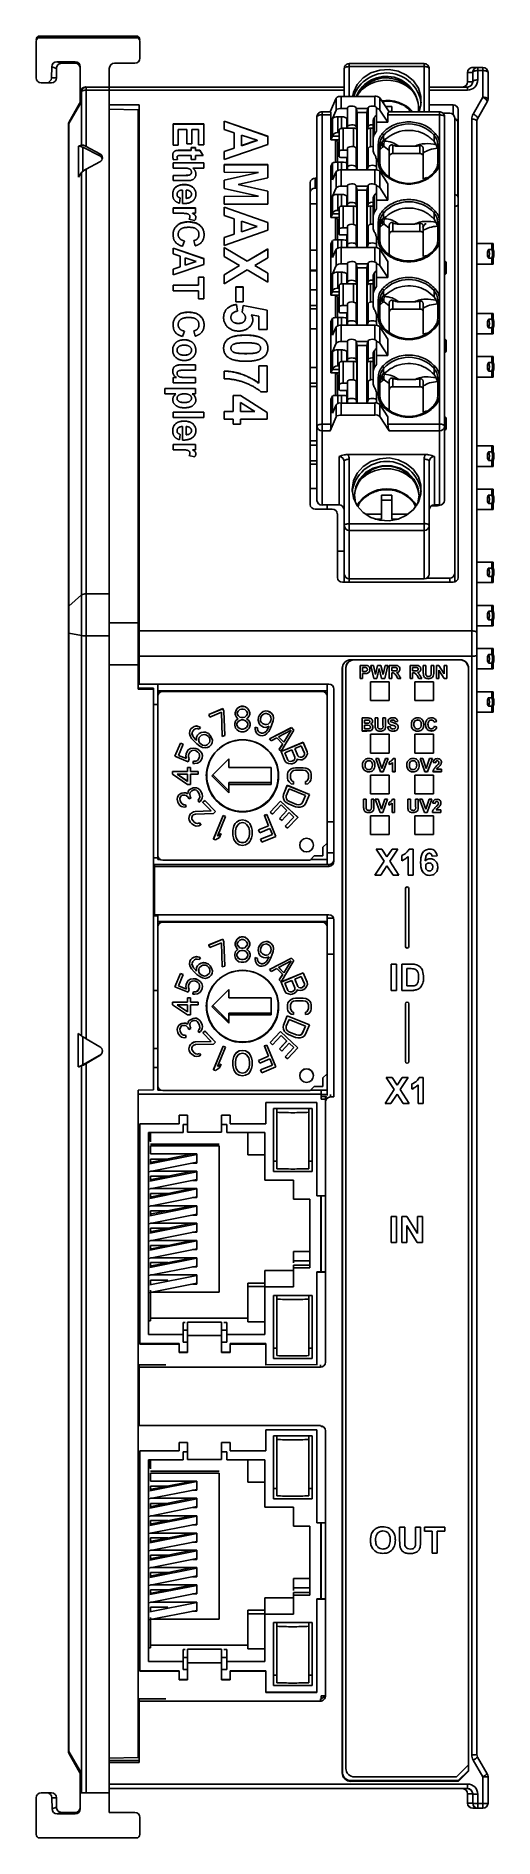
# Model space of a CAD drawing. Header units: millimetres. Extents: x 195 to 222, y 165 to 271.
import ezdxf

# ---------------------------------------------------------------- set-up
doc = ezdxf.new("R2010")
doc.units = ezdxf.units.MM

msp = doc.modelspace()

# ---------------------------------------------------------------- linework, layer by layer
at = {"color": 8, "linetype": 'Continuous', "lineweight": 25}
for p, q in [((194.72, 270.52), (194.69, 270.52)), ((194.89, 270.62), (194.89, 270.72)), ((200.59, 270.62), (200.59, 270.72)), ((200.79, 270.52), (200.76, 270.52)), ((213.09, 269.1), (213.09, 268.92)), ((217.49, 268.92), (217.49, 269.1)), ((213.09, 267.17), (213.09, 268.92)), ((217.49, 268.92), (217.49, 266.26)), ((212.79, 267.54), (198.99, 267.54)), ((214.6, 266.58), (214.6, 267.17)), ((220.04, 267.54), (217.79, 267.54)), ((211.49, 266.24), (211.49, 266.26)), ((212.64, 265.98), (212.64, 265.29)), ((218.39, 266.08), (218.39, 266.26)), ((219.19, 266.11), (219.19, 266.67)), ((213.34, 265.3), (213.34, 264.22)), ((214.34, 265.3), (214.34, 264.22)), ((197.43, 264.18), (197.43, 262.77)), ((212.41, 262.82), (212.41, 263.3)), ((212.64, 263.3), (212.64, 262.86)), ((214.6, 262.01), (214.6, 262.86)), ((217.44, 262.32), (217.65, 262.4)), ((212.64, 261.41), (212.64, 260.72)), ((213.34, 260.73), (213.34, 259.65)), ((214.34, 260.73), (214.34, 259.65)), ((219.29, 261.39), (219.29, 261.39)), ((219.29, 238.64), (219.29, 260.73)), ((219.29, 260.73), (219.29, 260.73)), ((212.41, 258.25), (212.41, 258.74)), ((212.64, 258.74), (212.64, 258.29)), ((214.6, 257.44), (214.6, 258.29)), ((217.44, 257.76), (217.65, 257.83)), ((212.64, 256.84), (212.64, 256.15)), ((213.34, 256.16), (213.34, 255.08)), ((214.34, 256.16), (214.34, 255.08)), ((212.41, 253.68), (212.41, 254.17)), ((212.64, 254.17), (212.64, 253.72)), ((214.6, 252.87), (214.6, 253.72)), ((217.44, 253.19), (217.65, 253.26)), ((212.64, 252.27), (212.64, 251.59)), ((213.34, 251.6), (213.34, 250.51)), ((214.34, 251.6), (214.34, 250.51)), ((212.41, 249.12), (212.41, 249.6)), ((212.64, 249.6), (212.64, 249.15)), ((217.44, 248.62), (217.65, 248.7)), ((218.09, 243.11), (218.09, 243.16)), ((200.74, 240.99), (200.69, 240.99)), ((212.39, 240.44), (212.79, 240.44)), ((213.09, 238.62), (213.09, 238.82)), ((218.99, 238.62), (218.99, 238.86)), ((200.69, 235.22), (200.74, 235.22)), ((200.69, 233.22), (200.74, 233.22)), ((211.79, 224.54), (212.19, 224.54)), ((212.19, 222.72), (211.79, 222.72)), ((211.79, 218.88), (212.17, 218.88)), ((212.19, 216.76), (211.79, 216.76)), ((197.44, 211.9), (197.44, 210.26)), ((211.99, 208.52), (211.99, 208.37)), ((211.39, 192.48), (211.39, 192.62)), ((211.39, 172.86), (211.39, 173))]:
    msp.add_line(p, q, dxfattribs=at)
at = {"color": 7, "linetype": 'Continuous', "lineweight": 25}
for p, q in [((194.69, 268.27), (194.69, 270.42)), ((194.89, 270.72), (200.59, 270.72)), ((200.59, 270.62), (194.89, 270.62)), ((200.79, 270.42), (200.79, 269.42)), ((196.99, 269.21), (195.92, 269.21)), ((195.92, 269.21), (196.19, 269.12)), ((196.19, 269.12), (196.99, 269.12)), ((196.19, 269.12), (196.19, 269.12)), ((196.99, 269.12), (196.19, 269.12)), ((196.99, 269.12), (196.99, 269.21)), ((196.99, 269.12), (196.99, 269.12)), ((200.49, 269.12), (199.29, 269.12)), ((217.49, 269.1), (213.09, 269.1)), ((195.29, 267.97), (194.99, 267.97)), ((195.59, 267.97), (195.29, 267.97)), ((195.61, 268.91), (195.6, 268.27)), ((195.6, 268.27), (195.89, 268.27)), ((195.89, 268.82), (195.61, 268.91)), ((195.89, 268.27), (195.89, 268.82)), ((195.89, 268.82), (195.89, 268.82)), ((195.89, 268.82), (195.89, 268.27)), ((195.89, 268.27), (195.89, 268.27)), ((197.29, 267.42), (197.29, 268.91)), ((198.99, 268.82), (198.99, 267.72)), ((212.81, 268.91), (212.79, 268.8)), ((212.79, 267.17), (212.79, 268.8)), ((213.09, 268.92), (217.49, 268.92)), ((217.79, 268.8), (217.79, 266.26)), ((220.34, 268.57), (220.04, 268.57)), ((220.04, 268.57), (220.04, 268.02)), ((220.04, 268.02), (220.04, 268.57)), ((220.04, 268.57), (220.04, 268.57)), ((220.04, 268.02), (220.34, 268.02)), ((220.04, 268.02), (220.04, 268.02)), ((220.34, 268.87), (220.64, 268.87)), ((220.34, 268.02), (220.34, 268.57)), ((220.34, 268.57), (220.34, 268.57)), ((220.34, 268.02), (220.34, 268.57)), ((220.34, 268.02), (220.34, 268.02)), ((220.64, 268.87), (220.94, 268.87)), ((220.64, 268.87), (220.64, 268.69)), ((220.64, 268.87), (220.64, 268.87)), ((220.64, 268.69), (220.64, 268.14)), ((220.94, 268.69), (220.64, 268.69)), ((220.94, 268.87), (220.94, 268.69)), ((220.94, 267.12), (220.94, 268.69)), ((221.24, 268.57), (221.24, 267)), ((197.29, 266.9), (197.29, 267.42)), ((197.32, 267.47), (197.32, 266.95)), ((197.36, 267.47), (197.32, 267.47)), ((197.36, 264.3), (197.36, 267.47)), ((197.59, 267.72), (197.63, 267.72)), ((197.63, 267.72), (198.99, 267.72)), ((197.63, 267.54), (197.63, 267.72)), ((197.63, 267.54), (197.63, 264.23)), ((198.99, 267.54), (197.63, 267.54)), ((198.99, 267.72), (198.99, 267.54)), ((198.99, 267.72), (212.79, 267.72)), ((198.99, 267.54), (198.99, 237.94)), ((212.32, 267.07), (211.97, 266.26)), ((212.32, 266.36), (212.32, 267.07)), ((212.62, 266.46), (212.62, 267.17)), ((214.6, 267.17), (212.62, 267.17)), ((214.89, 266.37), (214.89, 267.08)), ((215.43, 266.26), (214.89, 267.08)), ((217.79, 267.72), (220.04, 267.72)), ((220.04, 267.72), (220.04, 267.54)), ((220.37, 266.13), (220.94, 267.12)), ((197.24, 266.65), (196.62, 265.58)), ((196.63, 265.68), (197.25, 266.75)), ((200.74, 266.67), (198.99, 266.67)), ((198.99, 266.43), (200.69, 266.39)), ((200.69, 266.39), (200.69, 236.23)), ((200.69, 266.03), (200.74, 266.03)), ((200.74, 235.76), (200.74, 266.67)), ((211.19, 247.78), (211.19, 265.96)), ((211.98, 266.26), (211.49, 266.26)), ((211.49, 266.08), (211.49, 266.24)), ((211.49, 247.91), (211.49, 266.08)), ((212.01, 266.08), (211.49, 266.08)), ((212.01, 264.62), (212.01, 266.08)), ((212.32, 266.36), (212.11, 265.88)), ((212.11, 264.86), (212.11, 265.88)), ((212.41, 265.98), (212.64, 265.98)), ((212.41, 265.04), (212.41, 265.98)), ((212.62, 266.46), (212.99, 266.46)), ((212.94, 265.3), (212.94, 265.85)), ((212.99, 265.4), (212.99, 266.5)), ((213.49, 265.41), (213.49, 266.51)), ((213.56, 266.23), (213.49, 266.51)), ((213.5, 266.46), (214.18, 266.46)), ((213.56, 262.86), (213.56, 266.23)), ((214.12, 266.23), (213.56, 266.23)), ((214.19, 266.51), (214.12, 266.23)), ((214.12, 262.86), (214.12, 266.23)), ((214.19, 265.41), (214.19, 266.51)), ((214.56, 265.92), (214.56, 264.91)), ((214.69, 266.5), (214.69, 266.04)), ((214.69, 266.04), (214.69, 265.13)), ((214.89, 266.37), (215.36, 265.65)), ((215.22, 266.57), (215.59, 266.57)), ((215.36, 265.65), (215.36, 266.08)), ((215.36, 266.08), (218.39, 266.08)), ((215.59, 266.29), (215.41, 266.29)), ((218.39, 266.26), (215.41, 266.26)), ((215.59, 266.57), (215.59, 266.26)), ((219.19, 266.67), (217.79, 266.67)), ((218.39, 266.08), (218.39, 264.36)), ((218.99, 266.18), (218.6, 266.18)), ((218.69, 265.96), (218.69, 247.78)), ((219.29, 239.14), (219.29, 265.9)), ((219.29, 261.39), (219.29, 265.81)), ((219.29, 265.81), (219.29, 265.81)), ((219.49, 238.89), (219.49, 266.39)), ((220.29, 235.76), (220.29, 265.83)), ((221.2, 266.85), (220.63, 265.86)), ((196.59, 237.17), (196.59, 265.53)), ((196.62, 265.58), (196.62, 237.22)), ((202.74, 265.55), (204.54, 265.55)), ((202.74, 264.3), (202.74, 265.55)), ((202.74, 265.54), (204.54, 265.54)), ((203.04, 265.23), (203.04, 264.3)), ((203.55, 265.23), (203.04, 265.23)), ((203.55, 264.39), (203.55, 265.23)), ((203.85, 265.23), (203.85, 264.39)), ((204.24, 265.23), (203.85, 265.23)), ((204.24, 264.32), (204.24, 265.23)), ((204.54, 265.55), (204.54, 264.32)), ((205.74, 265.71), (208.31, 264.83)), ((205.74, 265.23), (205.74, 265.71)), ((205.74, 265.71), (208.31, 264.82)), ((206.33, 265.03), (205.74, 265.23)), ((206.33, 264.13), (206.33, 265.03)), ((207.68, 264.59), (206.76, 264.89)), ((206.76, 264.89), (206.76, 264.28)), ((208.31, 264.83), (208.31, 264.35)), ((212.01, 264.62), (212.1, 264.83)), ((212.1, 264.83), (212.11, 264.86)), ((212.49, 264.83), (212.1, 264.83)), ((212.49, 265.04), (212.41, 265.04)), ((212.49, 263.92), (212.49, 265.2)), ((212.74, 264.02), (212.74, 265.3)), ((212.99, 265.3), (212.74, 265.3)), ((212.99, 265.65), (212.94, 265.65)), ((212.99, 265.3), (212.99, 265.4)), ((213.34, 265.3), (212.99, 265.3)), ((213.49, 265.41), (213.54, 265.23)), ((213.54, 265.23), (213.54, 263.95)), ((214.14, 265.23), (214.19, 265.41)), ((214.14, 263.95), (214.14, 265.23)), ((214.49, 265.3), (214.34, 265.3)), ((214.49, 265.5), (214.49, 265.7)), ((214.49, 265.3), (214.49, 265.5)), ((214.49, 264.22), (214.49, 265.3)), ((214.69, 265.13), (214.56, 264.91)), ((215.36, 265.65), (214.69, 265.65)), ((215.11, 264.6), (215.11, 264.9)), ((218.07, 264.53), (218.07, 264.9)), ((219.47, 261.28), (219.47, 265.71)), ((220.59, 265.71), (220.59, 235.64)), ((197.36, 264.3), (197.18, 264.24)), ((197.18, 262.43), (197.18, 264.24)), ((198.44, 263.67), (197.43, 264.18)), ((198.44, 263.8), (197.63, 264.23)), ((198.44, 263.67), (198.44, 263.8)), ((203.04, 264.3), (202.74, 264.3)), ((202.97, 263.99), (202.97, 264)), ((203.22, 264.01), (203.8, 264.01)), ((203.22, 264), (203.22, 264.01)), ((203.22, 264), (203.8, 264)), ((203.8, 263.69), (203.23, 263.69)), ((203.85, 264.39), (203.55, 264.39)), ((203.8, 264.16), (204.05, 264.16)), ((203.8, 264.01), (203.8, 264.16)), ((203.8, 264.15), (204.05, 264.15)), ((203.8, 264), (203.8, 264.01)), ((203.8, 263.46), (203.8, 263.69)), ((204.05, 264.16), (204.05, 264.01)), ((204.05, 264.01), (204.31, 264.01)), ((204.05, 264), (204.05, 264.01)), ((204.05, 264), (204.31, 264)), ((204.05, 263.69), (204.05, 263.46)), ((204.51, 263.69), (204.05, 263.69)), ((204.54, 264.32), (204.24, 264.32)), ((204.31, 264.01), (204.51, 263.69)), ((204.31, 264), (204.31, 264.01)), ((204.31, 264), (204.51, 263.69)), ((208.31, 264.35), (205.74, 263.46)), ((205.74, 263.94), (206.33, 264.13)), ((205.74, 263.93), (206.33, 264.13)), ((205.74, 263.46), (205.74, 263.94)), ((206.33, 264.13), (206.33, 264.13)), ((206.76, 264.28), (207.68, 264.59)), ((206.76, 264.27), (207.68, 264.58)), ((206.76, 264.27), (206.76, 264.28)), ((207.68, 264.58), (207.68, 264.59)), ((212.29, 264.62), (212.01, 264.62)), ((212.29, 263.3), (212.29, 264.62)), ((212.39, 264.53), (212.29, 264.62)), ((212.29, 264.62), (212.49, 264.62)), ((212.39, 263.3), (212.39, 264.53)), ((212.39, 264.14), (212.49, 264.14)), ((212.49, 263.63), (212.49, 263.92)), ((212.74, 264.02), (212.99, 264.02)), ((212.99, 263.03), (212.99, 264.12)), ((213.49, 263.04), (213.49, 264.13)), ((213.54, 263.95), (213.49, 264.13)), ((214.19, 264.13), (214.14, 263.95)), ((214.19, 263.04), (214.19, 264.13)), ((214.49, 264.02), (214.49, 264.22)), ((214.79, 263.33), (214.79, 264.36)), ((214.89, 263.29), (214.89, 264.32)), ((215.05, 264.19), (214.89, 264.04)), ((214.89, 264.04), (214.89, 264.04)), ((215.11, 264.6), (215.05, 264.52)), ((215.13, 264.22), (215.05, 264.19)), ((215.27, 264.69), (215.11, 264.6)), ((215.44, 263.99), (215.13, 264.22)), ((215.44, 262.42), (215.44, 263.99)), ((215.64, 263.81), (215.64, 264.31)), ((217.24, 263.81), (215.64, 263.81)), ((216.93, 264.24), (216.01, 264.24)), ((217.24, 264.28), (217.24, 263.81)), ((217.44, 263.86), (217.44, 262.32)), ((218.07, 264.53), (218.19, 264.33)), ((218.29, 264.32), (218.29, 263.29)), ((218.39, 264.36), (218.39, 263.33)), ((197.18, 262.43), (197.36, 262.69)), ((197.36, 237.87), (197.36, 262.69)), ((197.63, 262.9), (198.44, 263.33)), ((197.63, 262.9), (197.63, 237.94)), ((200.69, 263.42), (200.74, 263.42)), ((202.74, 262.96), (202.74, 263.27)), ((202.74, 263.27), (204.54, 263.27)), ((202.74, 263.27), (204.54, 263.27)), ((203.4, 262.96), (202.74, 262.96)), ((203, 263.47), (202.76, 263.44)), ((202.97, 263.6), (202.97, 263.6)), ((204.05, 263.46), (203.8, 263.46)), ((203.82, 262.71), (203.82, 262.72)), ((204.54, 262.96), (203.9, 262.96)), ((203.9, 262.95), (203.9, 262.96)), ((204.54, 263.27), (204.54, 262.96)), ((205.74, 263.16), (208.31, 263.16)), ((205.74, 262.71), (205.74, 263.16)), ((205.74, 263.15), (208.31, 263.15)), ((207.76, 262.69), (205.74, 262.71)), ((205.74, 262.25), (207.76, 262.69)), ((205.74, 262.25), (207.76, 262.69)), ((207.76, 262.69), (207.76, 262.69)), ((208.31, 263.16), (208.31, 262.39)), ((212.1, 263.27), (212.01, 263.07)), ((212.01, 260.06), (212.01, 263.07)), ((212.11, 263.28), (212.1, 263.27)), ((212.11, 262.27), (212.11, 263.28)), ((212.32, 262.75), (212.11, 262.27)), ((212.32, 261.8), (212.32, 262.75)), ((212.41, 263.3), (212.64, 263.3)), ((212.99, 263.59), (212.59, 263.59)), ((214.6, 262.86), (212.62, 262.86)), ((212.62, 262.86), (212.62, 261.9)), ((212.94, 263.59), (212.94, 263.27)), ((212.94, 262.86), (212.94, 263.27)), ((212.99, 262.86), (212.99, 263.03)), ((213.53, 262.86), (213.49, 263.04)), ((214.14, 262.86), (214.19, 263.04)), ((214.69, 263.48), (214.69, 263.03)), ((214.69, 262.85), (214.69, 263.03)), ((214.89, 261.81), (214.89, 262.77)), ((215.36, 262.04), (214.89, 262.77)), ((218.39, 263.33), (218.39, 259.8)), ((202.74, 262.53), (203.44, 262.53)), ((202.74, 262.22), (202.74, 262.53)), ((202.74, 262.53), (203.44, 262.53)), ((203.51, 262.22), (202.74, 262.22)), ((202.94, 261.86), (202.94, 261.87)), ((203.29, 260.87), (203.29, 261.67)), ((203.39, 261.98), (203.39, 261.99)), ((203.44, 262.53), (203.44, 262.53)), ((203.5, 261.67), (203.5, 261.19)), ((205.74, 261.75), (205.74, 262.25)), ((207.76, 261.31), (205.74, 261.75)), ((208.31, 262.39), (206.56, 262)), ((206.56, 262), (208.31, 261.6)), ((206.56, 261.99), (206.56, 262)), ((206.56, 261.99), (208.31, 261.6)), ((208.31, 261.6), (208.31, 260.84)), ((210.79, 262.1), (210.79, 243.19)), ((211.19, 262.37), (211.09, 262.37)), ((211.09, 262.37), (211.09, 261.78)), ((211.19, 261.78), (211.09, 261.78)), ((212.32, 261.8), (212.11, 261.31)), ((212.99, 261.9), (212.62, 261.9)), ((212.99, 260.83), (212.99, 261.93)), ((213.49, 260.84), (213.49, 261.94)), ((213.56, 261.67), (213.49, 261.94)), ((214.18, 261.9), (213.5, 261.9)), ((213.56, 258.29), (213.56, 261.67)), ((214.12, 261.67), (213.56, 261.67)), ((214.19, 261.94), (214.12, 261.67)), ((214.12, 258.29), (214.12, 261.67)), ((214.19, 260.84), (214.19, 261.94)), ((214.69, 261.93), (214.69, 261.47)), ((215.36, 261.08), (214.89, 261.81)), ((215.36, 261.08), (215.36, 262.04)), ((200.74, 260.86), (200.69, 260.86)), ((202.74, 260.62), (204.05, 260.62)), ((202.74, 260.3), (202.74, 260.62)), ((202.74, 260.61), (204.05, 260.61)), ((202.97, 261.41), (202.97, 261.41)), ((203.15, 261.21), (203.11, 260.89)), ((203.5, 261.18), (203.5, 261.19)), ((203.82, 261.42), (203.82, 261.42)), ((204.05, 260.62), (204.05, 260.3)), ((205.74, 261.29), (207.76, 261.31)), ((205.74, 261.29), (207.76, 261.3)), ((205.74, 260.84), (205.74, 261.29)), ((208.31, 260.84), (205.74, 260.84)), ((205.74, 260.66), (208.31, 259.77)), ((205.74, 260.18), (205.74, 260.66)), ((205.74, 260.66), (208.31, 259.77)), ((207.76, 261.3), (207.76, 261.31)), ((211.19, 260.86), (210.79, 260.86)), ((212.11, 260.3), (212.11, 261.31)), ((212.41, 261.41), (212.64, 261.41)), ((212.41, 260.47), (212.41, 261.41)), ((212.49, 259.35), (212.49, 260.63)), ((212.74, 259.45), (212.74, 260.73)), ((212.99, 260.73), (212.74, 260.73)), ((212.94, 260.73), (212.94, 261.29)), ((212.99, 261.08), (212.94, 261.08)), ((212.99, 260.73), (212.99, 260.83)), ((213.34, 260.73), (212.99, 260.73)), ((213.49, 260.84), (213.54, 260.66)), ((213.54, 260.66), (213.54, 259.38)), ((214.14, 260.66), (214.19, 260.84)), ((214.14, 259.38), (214.14, 260.66)), ((214.49, 260.73), (214.34, 260.73)), ((214.49, 260.93), (214.49, 261.13)), ((214.49, 260.73), (214.49, 260.93)), ((214.49, 259.65), (214.49, 260.73)), ((214.56, 261.35), (214.56, 260.35)), ((214.69, 260.56), (214.56, 260.35)), ((214.69, 261.47), (214.69, 260.56)), ((215.36, 261.08), (214.69, 261.08)), ((203.13, 260.3), (202.74, 260.3)), ((203.63, 259.79), (203.63, 259.8)), ((204, 259.88), (203.67, 259.95)), ((203.73, 260.09), (203.73, 260.1)), ((204.05, 260.3), (203.87, 260.3)), ((203.87, 260.3), (203.87, 260.3)), ((206.33, 259.98), (205.74, 260.18)), ((206.33, 259.08), (206.33, 259.98)), ((206.76, 259.84), (206.76, 259.22)), ((207.68, 259.53), (206.76, 259.84)), ((206.76, 259.22), (207.68, 259.53)), ((206.76, 259.22), (207.68, 259.53)), ((207.68, 259.53), (207.68, 259.53)), ((208.31, 259.77), (208.31, 259.3)), ((212.01, 260.06), (212.1, 260.26)), ((212.29, 260.06), (212.01, 260.06)), ((212.1, 260.26), (212.11, 260.3)), ((212.49, 260.26), (212.1, 260.26)), ((212.29, 258.73), (212.29, 260.06)), ((212.39, 259.96), (212.29, 260.06)), ((212.29, 260.06), (212.49, 260.06)), ((212.39, 258.74), (212.39, 259.96)), ((212.39, 259.57), (212.49, 259.57)), ((212.49, 260.47), (212.41, 260.47)), ((212.99, 258.46), (212.99, 259.55)), ((213.49, 258.47), (213.49, 259.56)), ((213.54, 259.38), (213.49, 259.56)), ((214.19, 259.56), (214.14, 259.38)), ((214.19, 258.47), (214.19, 259.56)), ((214.49, 259.45), (214.49, 259.65)), ((214.79, 258.76), (214.79, 259.8)), ((214.89, 258.72), (214.89, 259.75)), ((215.05, 259.62), (214.89, 259.47)), ((214.89, 259.47), (214.89, 259.47)), ((215.11, 260.03), (215.05, 259.96)), ((215.13, 259.66), (215.05, 259.62)), ((215.11, 260.03), (215.11, 260.33)), ((215.27, 260.12), (215.11, 260.03)), ((215.44, 259.43), (215.13, 259.66)), ((215.64, 259.24), (215.64, 259.75)), ((216.93, 259.67), (216.01, 259.67)), ((217.24, 259.71), (217.24, 259.24)), ((217.54, 259.69), (217.39, 259.46)), ((217.54, 259.71), (217.54, 259.69)), ((217.61, 259.69), (217.54, 259.69)), ((218.07, 259.96), (218.07, 260.33)), ((218.07, 259.96), (218.19, 259.77)), ((218.29, 259.75), (218.29, 258.72)), ((218.39, 259.8), (218.39, 258.76)), ((203.04, 259.06), (203.04, 259.06)), ((203.41, 258.68), (203.29, 258.37)), ((204.03, 258.39), (203.96, 258.7)), ((204.26, 259.05), (204.26, 259.06)), ((208.31, 259.3), (205.74, 258.4)), ((205.74, 258.88), (206.33, 259.08)), ((205.74, 258.88), (206.33, 259.08)), ((205.74, 258.4), (205.74, 258.88)), ((206.33, 259.08), (206.33, 259.08)), ((206.76, 259.22), (206.76, 259.22)), ((212.1, 258.71), (212.01, 258.5)), ((212.01, 255.49), (212.01, 258.5)), ((212.11, 258.71), (212.1, 258.71)), ((212.11, 257.7), (212.11, 258.71)), ((212.41, 258.74), (212.64, 258.74)), ((212.49, 259.07), (212.49, 259.35)), ((212.99, 259.03), (212.59, 259.03)), ((212.74, 259.45), (212.99, 259.45)), ((212.94, 259.03), (212.94, 258.71)), ((212.94, 258.29), (212.94, 258.71)), ((212.99, 258.29), (212.99, 258.46)), ((213.53, 258.29), (213.49, 258.47)), ((214.14, 258.29), (214.19, 258.47)), ((214.69, 258.91), (214.69, 258.46)), ((214.69, 258.28), (214.69, 258.46)), ((215.44, 257.86), (215.44, 259.43)), ((217.24, 259.24), (215.64, 259.24)), ((217.44, 259.3), (217.44, 257.76)), ((218.39, 258.76), (218.39, 255.23)), ((221.46, 258.52), (220.59, 258.52)), ((221.54, 258.52), (221.46, 258.52)), ((221.46, 258.52), (221.46, 258.17)), ((221.54, 258.17), (221.54, 258.52)), ((200.69, 258.06), (200.74, 258.06)), ((202.74, 258.26), (204.54, 257.64)), ((202.74, 257.92), (202.74, 258.26)), ((202.74, 258.26), (204.54, 257.63)), ((203.15, 257.78), (202.74, 257.92)), ((203.15, 257.15), (203.15, 257.78)), ((204.1, 257.47), (203.45, 257.69)), ((203.45, 257.69), (203.45, 257.25)), ((203.45, 257.25), (204.1, 257.47)), ((203.45, 257.25), (204.1, 257.47)), ((204.1, 257.47), (204.1, 257.47)), ((204.54, 257.64), (204.54, 257.3)), ((205.74, 258.3), (207.1, 257.49)), ((205.74, 257.77), (205.74, 258.3)), ((205.74, 258.29), (207.1, 257.49)), ((206.65, 257.23), (205.74, 257.77)), ((207.1, 257.49), (208.31, 258.21)), ((207.1, 257.49), (208.31, 258.2)), ((207.1, 257.49), (207.1, 257.49)), ((208.31, 257.68), (207.55, 257.23)), ((208.31, 258.21), (208.31, 257.68)), ((210.79, 258.13), (211.19, 258.13)), ((212.32, 258.19), (212.11, 257.7)), ((212.32, 257.23), (212.32, 258.19)), ((214.6, 258.29), (212.62, 258.29)), ((212.62, 258.29), (212.62, 257.33)), ((212.99, 256.27), (212.99, 257.36)), ((213.49, 256.28), (213.49, 257.37)), ((213.56, 257.1), (213.49, 257.37)), ((214.19, 257.37), (214.12, 257.1)), ((214.19, 256.28), (214.19, 257.37)), ((214.69, 257.36), (214.69, 256.91)), ((214.89, 257.24), (214.89, 258.2)), ((215.36, 257.47), (214.89, 258.2)), ((215.36, 256.52), (215.36, 257.47)), ((218.79, 257.34), (218.79, 256.84)), ((221.46, 258.17), (221.28, 258.17)), ((221.28, 257.67), (221.46, 257.67)), ((221.46, 258.17), (221.54, 258.17)), ((221.46, 257.67), (221.46, 257.32)), ((221.54, 257.67), (221.46, 257.67)), ((221.54, 257.32), (221.54, 257.67)), ((200.74, 256.92), (200.69, 256.92)), ((204.54, 257.3), (202.74, 256.68)), ((202.74, 257.02), (203.15, 257.15)), ((202.74, 257.01), (203.15, 257.15)), ((202.74, 256.68), (202.74, 257.02)), ((203.15, 257.15), (203.15, 257.15)), ((203.45, 257.25), (203.45, 257.25)), ((204.24, 256.55), (204.54, 256.55)), ((204.24, 256.07), (204.24, 256.55)), ((204.24, 256.55), (204.54, 256.55)), ((204.54, 256.55), (204.54, 255.27)), ((205.74, 256.69), (206.65, 257.23)), ((205.74, 256.69), (206.65, 257.23)), ((207.1, 256.97), (205.74, 256.16)), ((205.74, 256.16), (205.74, 256.69)), ((206.65, 257.23), (206.65, 257.23)), ((208.31, 256.25), (207.1, 256.97)), ((207.55, 257.23), (208.31, 256.78)), ((207.55, 257.23), (208.31, 256.78)), ((207.55, 257.23), (207.55, 257.23)), ((208.31, 256.78), (208.31, 256.25)), ((210.79, 256.96), (211.19, 256.96)), ((211.19, 256.92), (210.79, 256.92)), ((212.32, 257.23), (212.11, 256.74)), ((212.11, 255.73), (212.11, 256.74)), ((212.41, 256.84), (212.64, 256.84)), ((212.41, 255.9), (212.41, 256.84)), ((212.99, 257.33), (212.62, 257.33)), ((212.94, 256.16), (212.94, 256.72)), ((212.99, 256.52), (212.94, 256.52)), ((214.18, 257.33), (213.5, 257.33)), ((213.56, 253.72), (213.56, 257.1)), ((214.12, 257.1), (213.56, 257.1)), ((214.12, 253.72), (214.12, 257.1)), ((214.49, 256.37), (214.49, 256.57)), ((214.49, 256.16), (214.49, 256.37)), ((214.56, 256.78), (214.56, 255.78)), ((214.69, 256.91), (214.69, 255.99)), ((215.36, 256.52), (214.69, 256.52)), ((215.36, 256.52), (214.89, 257.24)), ((221.46, 257.32), (220.59, 257.32)), ((221.54, 257.32), (221.46, 257.32)), ((202.74, 256.07), (204.24, 256.07)), ((202.74, 255.75), (202.74, 256.07)), ((202.74, 256.07), (204.24, 256.07)), ((204.24, 255.75), (202.74, 255.75)), ((204.24, 256.07), (204.24, 256.07)), ((204.24, 255.27), (204.24, 255.75)), ((204.54, 255.27), (204.24, 255.27)), ((206.43, 255.97), (206.86, 255.97)), ((206.43, 255.1), (206.43, 255.97)), ((206.43, 255.96), (206.86, 255.96)), ((206.86, 255.97), (206.86, 255.1)), ((211.19, 255.8), (210.79, 255.8)), ((212.01, 255.49), (212.1, 255.69)), ((212.29, 255.49), (212.01, 255.49)), ((212.1, 255.69), (212.11, 255.73)), ((212.49, 255.69), (212.1, 255.69)), ((212.29, 254.17), (212.29, 255.49)), ((212.39, 255.39), (212.29, 255.49)), ((212.29, 255.49), (212.49, 255.49)), ((212.39, 254.17), (212.39, 255.39)), ((212.49, 255.9), (212.41, 255.9)), ((212.49, 254.78), (212.49, 256.06)), ((212.74, 254.88), (212.74, 256.16)), ((212.99, 256.16), (212.74, 256.16)), ((212.99, 256.16), (212.99, 256.27)), ((213.34, 256.16), (212.99, 256.16)), ((213.49, 256.28), (213.54, 256.09)), ((213.54, 256.09), (213.54, 254.81)), ((214.14, 256.09), (214.19, 256.28)), ((214.14, 254.81), (214.14, 256.09)), ((214.49, 256.16), (214.34, 256.16)), ((214.49, 255.09), (214.49, 256.16)), ((214.69, 255.99), (214.56, 255.78)), ((214.79, 254.19), (214.79, 255.23)), ((215.11, 255.47), (215.05, 255.39)), ((215.11, 255.47), (215.11, 255.76)), ((215.27, 255.55), (215.11, 255.47)), ((218.07, 255.4), (218.07, 255.76)), ((218.07, 255.4), (218.19, 255.2)), ((218.39, 255.23), (218.39, 254.19)), ((203.63, 254.49), (203.63, 254.49)), ((206.13, 254.19), (206.13, 254.2)), ((206.86, 255.1), (206.43, 255.1)), ((206.47, 254.94), (206.53, 254.55)), ((206.47, 254.94), (206.53, 254.55)), ((206.47, 254.94), (206.47, 254.94)), ((206.79, 254.49), (206.85, 254.88)), ((206.79, 254.49), (206.85, 254.88)), ((206.85, 254.88), (208.27, 254.61)), ((206.85, 254.88), (208.27, 254.61)), ((206.85, 254.88), (206.85, 254.88)), ((206.99, 254.16), (206.99, 254.16)), ((207.78, 254.25), (207.32, 254.34)), ((207.32, 254.34), (207.32, 254.34)), ((207.78, 253.47), (207.78, 254.25)), ((208.27, 254.61), (208.27, 253.47)), ((210.79, 254.89), (211.19, 254.89)), ((211.19, 254.69), (210.79, 254.69)), ((212.39, 255), (212.49, 255)), ((212.41, 254.17), (212.64, 254.17)), ((212.49, 254.78), (212.49, 254.5)), ((212.99, 254.46), (212.59, 254.46)), ((212.74, 254.88), (212.99, 254.88)), ((212.94, 254.46), (212.94, 254.14)), ((212.99, 253.89), (212.99, 254.99)), ((213.49, 253.9), (213.49, 255)), ((213.54, 254.81), (213.49, 255)), ((214.19, 255), (214.14, 254.81)), ((214.19, 253.9), (214.19, 255)), ((214.49, 254.89), (214.49, 255.09)), ((214.69, 254.35), (214.69, 253.89)), ((214.89, 254.15), (214.89, 255.19)), ((215.05, 255.05), (214.89, 254.9)), ((215.13, 255.09), (215.05, 255.05)), ((215.44, 254.86), (215.13, 255.09)), ((215.44, 253.29), (215.44, 254.86)), ((215.64, 254.67), (215.64, 255.18)), ((217.24, 254.67), (215.64, 254.67)), ((216.93, 255.1), (216.01, 255.1)), ((217.24, 255.14), (217.24, 254.67)), ((217.44, 254.73), (217.44, 253.19)), ((218.29, 255.19), (218.29, 254.15)), ((218.39, 254.19), (218.39, 250.66)), ((221.46, 254.42), (220.59, 254.42)), ((221.54, 254.42), (221.46, 254.42)), ((221.46, 254.42), (221.46, 254.07)), ((221.54, 254.07), (221.54, 254.42)), ((200.69, 253.52), (200.74, 253.52)), ((203.04, 253.75), (203.04, 253.75)), ((203.41, 253.37), (203.29, 253.06)), ((204.03, 253.08), (203.96, 253.4)), ((204.26, 253.75), (204.26, 253.75)), ((206.57, 253.83), (206.57, 253.83)), ((207.01, 253.14), (207.01, 253.14)), ((208.27, 253.47), (207.78, 253.47)), ((210.79, 253.52), (211.19, 253.52)), ((212.1, 254.14), (212.01, 253.93)), ((212.01, 250.92), (212.01, 253.93)), ((212.11, 254.14), (212.1, 254.14)), ((212.11, 253.13), (212.11, 254.14)), ((212.32, 253.62), (212.11, 253.13)), ((212.32, 252.66), (212.32, 253.62)), ((212.62, 253.72), (212.62, 252.76)), ((214.6, 253.72), (212.62, 253.72)), ((212.94, 253.72), (212.94, 254.14)), ((212.99, 253.72), (212.99, 253.89)), ((213.53, 253.72), (213.49, 253.9)), ((214.14, 253.72), (214.19, 253.9)), ((214.69, 253.71), (214.69, 253.89)), ((214.89, 252.67), (214.89, 253.63)), ((215.36, 252.91), (214.89, 253.63)), ((221.46, 253.22), (220.59, 253.22)), ((221.46, 254.07), (221.28, 254.07)), ((221.28, 253.57), (221.46, 253.57)), ((221.46, 254.07), (221.54, 254.07)), ((221.46, 253.57), (221.46, 253.22)), ((221.54, 253.57), (221.46, 253.57)), ((221.54, 253.22), (221.46, 253.22)), ((221.54, 253.22), (221.54, 253.57)), ((202.97, 252.25), (202.97, 252.26)), ((203.41, 252.87), (203.41, 252.87)), ((203.82, 252.25), (203.82, 252.26)), ((206.13, 252.37), (206.13, 252.37)), ((206.39, 252.1), (206.39, 252.11)), ((207.01, 252.05), (207.01, 252.06)), ((207.88, 252.37), (207.88, 252.37)), ((208.05, 252.9), (208.05, 252.91)), ((212.32, 252.66), (212.11, 252.17)), ((212.11, 251.16), (212.11, 252.17)), ((212.41, 252.27), (212.64, 252.27)), ((212.41, 251.34), (212.41, 252.27)), ((212.99, 252.76), (212.62, 252.76)), ((212.94, 251.6), (212.94, 252.15)), ((212.99, 251.7), (212.99, 252.79)), ((213.49, 251.71), (213.49, 252.8)), ((213.56, 252.53), (213.49, 252.8)), ((214.18, 252.76), (213.5, 252.76)), ((213.56, 249.15), (213.56, 252.53)), ((214.12, 252.53), (213.56, 252.53)), ((214.19, 252.8), (214.12, 252.53)), ((214.12, 249.15), (214.12, 252.53)), ((214.19, 251.71), (214.19, 252.8)), ((214.56, 252.22), (214.56, 251.21)), ((214.69, 252.79), (214.69, 252.34)), ((214.69, 252.34), (214.69, 251.42)), ((215.36, 251.95), (214.89, 252.67)), ((215.36, 251.95), (215.36, 252.91)), ((218.79, 252.77), (218.79, 252.27)), ((203.23, 251.4), (204.05, 251.4)), ((203.23, 251.39), (203.23, 251.4)), ((203.23, 251.39), (204.05, 251.39)), ((203.4, 251.96), (203.4, 251.96)), ((204.05, 251.08), (203.45, 251.08)), ((204.05, 251.4), (204.05, 251.08)), ((205.74, 250.58), (205.74, 251.03)), ((207.78, 251.34), (208.27, 251.34)), ((207.78, 250.31), (207.78, 251.34)), ((207.78, 251.33), (208.27, 251.33)), ((208.27, 251.34), (208.27, 249.8)), ((211.19, 251.23), (210.79, 251.23)), ((212.01, 250.92), (212.1, 251.12)), ((212.1, 251.12), (212.11, 251.16)), ((212.49, 251.12), (212.1, 251.12)), ((212.49, 251.34), (212.41, 251.34)), ((212.49, 250.22), (212.49, 251.49)), ((212.74, 250.32), (212.74, 251.6)), ((212.99, 251.6), (212.74, 251.6)), ((212.99, 251.95), (212.94, 251.95)), ((212.99, 251.6), (212.99, 251.7)), ((213.34, 251.6), (212.99, 251.6)), ((213.49, 251.71), (213.54, 251.52)), ((213.54, 251.52), (213.54, 250.24)), ((214.14, 251.52), (214.19, 251.71)), ((214.14, 250.24), (214.14, 251.52)), ((214.49, 251.6), (214.34, 251.6)), ((214.49, 251.8), (214.49, 252)), ((214.49, 251.6), (214.49, 251.8)), ((214.49, 250.52), (214.49, 251.6)), ((214.69, 251.42), (214.56, 251.21)), ((215.36, 251.95), (214.69, 251.95)), ((215.11, 250.9), (215.11, 251.19)), ((218.07, 250.83), (218.07, 251.19)), ((221.46, 251.88), (220.59, 251.88)), ((221.46, 251.53), (221.28, 251.53)), ((221.28, 251.03), (221.46, 251.03)), ((221.54, 251.88), (221.46, 251.88)), ((221.46, 251.88), (221.46, 251.53)), ((221.46, 251.53), (221.54, 251.53)), ((221.46, 251.03), (221.46, 250.68)), ((221.54, 251.03), (221.46, 251.03)), ((221.54, 251.53), (221.54, 251.88)), ((221.54, 250.68), (221.54, 251.03)), ((202.25, 250.01), (204.05, 250.01)), ((202.25, 249.69), (202.25, 250.01)), ((202.25, 250), (204.05, 250)), ((202.74, 250.66), (202.93, 250.66)), ((202.74, 250.34), (202.74, 250.66)), ((202.74, 250.65), (202.93, 250.65)), ((204.05, 250.34), (202.74, 250.34)), ((202.93, 250.65), (202.93, 250.66)), ((202.97, 250.89), (202.97, 250.9)), ((203.5, 250.66), (204.05, 250.66)), ((203.5, 250.65), (203.5, 250.66)), ((203.5, 250.65), (204.05, 250.65)), ((204.05, 250.66), (204.05, 250.34)), ((204.05, 250.01), (204.05, 249.69)), ((207.78, 250.31), (207.78, 250.31)), ((210.79, 250.32), (211.19, 250.32)), ((211.19, 250.12), (210.79, 250.12)), ((212.29, 250.92), (212.01, 250.92)), ((212.29, 249.6), (212.29, 250.92)), ((212.39, 250.82), (212.29, 250.92)), ((212.29, 250.92), (212.49, 250.92)), ((212.39, 249.6), (212.39, 250.82)), ((212.39, 250.43), (212.49, 250.43)), ((212.49, 250.22), (212.49, 249.93)), ((212.74, 250.32), (212.99, 250.32)), ((212.99, 249.32), (212.99, 250.42)), ((213.49, 249.33), (213.49, 250.43)), ((213.54, 250.24), (213.49, 250.43)), ((214.19, 250.43), (214.14, 250.24)), ((214.19, 249.33), (214.19, 250.43)), ((214.49, 250.32), (214.49, 250.52)), ((214.79, 249.63), (214.79, 250.66)), ((214.89, 249.59), (214.89, 250.62)), ((215.05, 250.48), (214.89, 250.34)), ((214.89, 250.34), (214.89, 250.33)), ((215.11, 250.9), (215.05, 250.82)), ((215.13, 250.52), (215.05, 250.48)), ((215.27, 250.98), (215.11, 250.9)), ((215.44, 250.29), (215.13, 250.52)), ((215.44, 248.72), (215.44, 250.29)), ((215.64, 250.11), (215.64, 250.61)), ((217.24, 250.11), (215.64, 250.11)), ((216.93, 250.53), (216.01, 250.53)), ((217.24, 250.58), (217.24, 250.11)), ((217.44, 250.16), (217.44, 248.62)), ((218.07, 250.83), (218.19, 250.63)), ((218.29, 250.62), (218.29, 249.59)), ((218.39, 250.66), (218.39, 249.63)), ((221.46, 250.68), (220.59, 250.68)), ((221.54, 250.68), (221.46, 250.68)), ((202.9, 249.69), (202.25, 249.69)), ((202.9, 249.69), (202.9, 249.69)), ((202.97, 249.42), (202.97, 249.43)), ((203.4, 249.18), (203.4, 249.18)), ((203.82, 249.43), (203.82, 249.43)), ((204.05, 249.69), (203.86, 249.69)), ((203.86, 249.69), (203.86, 249.69)), ((206.27, 249.59), (206.69, 249.59)), ((206.27, 248.66), (206.27, 249.59)), ((206.27, 249.59), (206.69, 249.59)), ((206.69, 249.59), (208.27, 248.6)), ((206.69, 249.59), (208.27, 248.59)), ((206.69, 249.59), (206.69, 249.59)), ((207.55, 248.66), (206.69, 249.19)), ((206.69, 249.19), (206.69, 248.66)), ((208.27, 249.8), (207.91, 249.8)), ((212.1, 249.57), (212.01, 249.37)), ((212.01, 247.91), (212.01, 249.37)), ((212.11, 249.58), (212.1, 249.57)), ((212.11, 248.56), (212.11, 249.58)), ((212.32, 249.05), (212.11, 248.56)), ((212.32, 248.34), (212.32, 249.05)), ((212.41, 249.6), (212.64, 249.6)), ((212.99, 249.89), (212.59, 249.89)), ((212.62, 248.44), (212.62, 249.15)), ((214.6, 249.15), (212.62, 249.15)), ((212.94, 249.89), (212.94, 249.57)), ((212.94, 249.15), (212.94, 249.57)), ((212.99, 249.15), (212.99, 249.32)), ((213.53, 249.15), (213.49, 249.33)), ((214.14, 249.15), (214.19, 249.33)), ((214.6, 248.44), (214.6, 249.15)), ((214.69, 249.78), (214.69, 249.32)), ((214.69, 249.15), (214.69, 249.32)), ((214.89, 248.35), (214.89, 249.06)), ((215.36, 248.34), (214.89, 249.06)), ((218.39, 249.63), (218.39, 247.91)), ((202.74, 248.62), (204.54, 248.62)), ((202.74, 248.3), (202.74, 248.62)), ((202.74, 248.61), (204.54, 248.61)), ((204.54, 248.3), (202.74, 248.3)), ((202.94, 247.97), (202.94, 247.97)), ((203.39, 248.09), (203.39, 248.09)), ((204.54, 248.62), (204.54, 248.3)), ((205.74, 248.66), (206.27, 248.66)), ((205.74, 248.21), (205.74, 248.66)), ((205.74, 248.65), (206.27, 248.65)), ((206.27, 248.21), (205.74, 248.21)), ((206.27, 248.65), (206.27, 248.66)), ((206.27, 247.91), (206.27, 248.21)), ((206.69, 247.91), (206.27, 247.91)), ((206.69, 248.66), (207.55, 248.66)), ((206.69, 248.65), (206.69, 248.66)), ((206.69, 248.65), (207.55, 248.65)), ((206.69, 248.21), (206.69, 247.91)), ((208.27, 248.21), (206.69, 248.21)), ((207.55, 248.65), (207.55, 248.66)), ((208.27, 248.6), (208.27, 248.21)), ((211.49, 247.51), (211.49, 247.91)), ((211.49, 247.91), (212.01, 247.91)), ((212.32, 248.34), (211.96, 247.51)), ((214.6, 248.44), (212.62, 248.44)), ((215.44, 247.51), (214.89, 248.35)), ((215.36, 248.34), (215.36, 247.91)), ((218.39, 247.91), (215.36, 247.91)), ((218.39, 247.68), (218.39, 247.91)), ((218.79, 248.2), (218.79, 247.7)), ((200.74, 246.92), (200.69, 246.92)), ((202.97, 247.51), (202.97, 247.51)), ((203.15, 247.31), (203.11, 246.99)), ((203.29, 246.97), (203.29, 247.77)), ((203.5, 247.77), (203.5, 247.29)), ((203.5, 247.29), (203.5, 247.29)), ((203.82, 247.52), (203.82, 247.53)), ((211.19, 246.92), (210.79, 246.92)), ((211.19, 243.43), (211.19, 247.78)), ((211.49, 243.16), (211.49, 247.51)), ((211.96, 247.51), (211.49, 247.51)), ((218.39, 247.51), (215.44, 247.51)), ((218.39, 247.51), (218.39, 247.68)), ((218.39, 243.16), (218.39, 247.51)), ((218.69, 247.78), (218.69, 243.43)), ((202.74, 246.72), (204.05, 246.72)), ((202.74, 246.4), (202.74, 246.72)), ((202.74, 246.72), (204.05, 246.72)), ((203.13, 246.4), (202.74, 246.4)), ((204, 245.98), (203.67, 246.06)), ((203.73, 246.2), (203.73, 246.2)), ((204.05, 246.4), (203.87, 246.4)), ((203.87, 246.4), (203.87, 246.4)), ((204.05, 246.72), (204.05, 246.4)), ((211.19, 246.67), (210.79, 246.67)), ((210.79, 245.75), (211.19, 245.75)), ((212.49, 243.16), (212.49, 246)), ((212.79, 241.94), (212.79, 245.73)), ((213.01, 246.13), (217.57, 246.13)), ((213.09, 245.85), (213.09, 242.06)), ((217.49, 242.06), (217.49, 245.85)), ((217.79, 245.73), (217.79, 241.94)), ((218.09, 246), (218.09, 243.16)), ((221.46, 246.63), (220.59, 246.63)), ((221.46, 246.28), (221.28, 246.28)), ((221.28, 245.78), (221.46, 245.78)), ((221.54, 246.63), (221.46, 246.63)), ((221.46, 246.63), (221.46, 246.28)), ((221.46, 246.28), (221.54, 246.28)), ((221.46, 245.78), (221.46, 245.43)), ((221.54, 245.78), (221.46, 245.78)), ((221.54, 246.28), (221.54, 246.63)), ((221.54, 245.43), (221.54, 245.78)), ((211.19, 245.55), (210.79, 245.55)), ((221.46, 245.43), (220.59, 245.43)), ((221.54, 245.43), (221.46, 245.43)), ((200.74, 244.12), (200.69, 244.12)), ((211.19, 244.12), (210.79, 244.12)), ((214.99, 243.74), (215.59, 243.74)), ((214.99, 242.62), (214.99, 243.74)), ((215.59, 243.74), (215.59, 242.62)), ((221.46, 244.09), (220.59, 244.09)), ((221.46, 243.74), (221.28, 243.74)), ((221.54, 244.09), (221.46, 244.09)), ((221.46, 244.09), (221.46, 243.74)), ((221.46, 243.74), (221.54, 243.74)), ((221.54, 243.74), (221.54, 244.09)), ((211.09, 242.91), (212.09, 242.91)), ((212.49, 243.16), (211.49, 243.16)), ((211.79, 243.16), (211.79, 242.91)), ((212.39, 242.64), (212.39, 238.89)), ((214.04, 242.62), (214.99, 242.62)), ((215.59, 243.45), (214.99, 243.45)), ((214.99, 242.33), (214.99, 242.62)), ((215.59, 242.62), (216.54, 242.62)), ((215.59, 242.33), (215.59, 242.62)), ((218.19, 243.11), (217.92, 243.11)), ((218.39, 243.16), (218.09, 243.16)), ((218.39, 243.15), (218.39, 243.16)), ((221.46, 242.89), (220.59, 242.89)), ((221.28, 243.24), (221.46, 243.24)), ((221.46, 243.24), (221.46, 242.89)), ((221.54, 243.24), (221.46, 243.24)), ((221.54, 242.89), (221.46, 242.89)), ((221.54, 242.89), (221.54, 243.24)), ((200.69, 241.49), (200.74, 241.49)), ((212.79, 239.09), (212.79, 241.94)), ((213.09, 242.06), (213.09, 241.83)), ((213.09, 242.06), (217.49, 242.06)), ((213.09, 241.83), (213.09, 241.66)), ((217.49, 241.66), (213.09, 241.66)), ((213.09, 241.66), (213.09, 238.82)), ((214.99, 242.33), (214.6, 242.33)), ((215.98, 242.33), (215.59, 242.33)), ((217.49, 241.66), (217.49, 242.06)), ((217.49, 238.82), (217.49, 241.66)), ((217.79, 241.94), (217.79, 239.09)), ((221.46, 239.8), (220.59, 239.8)), ((221.46, 239.45), (221.28, 239.45)), ((221.54, 239.8), (221.46, 239.8)), ((221.46, 239.8), (221.46, 239.45)), ((221.46, 239.45), (221.54, 239.45)), ((221.54, 239.45), (221.54, 239.8)), ((212.69, 238.62), (219.19, 238.62)), ((212.79, 238.62), (212.79, 239.09)), ((217.49, 238.82), (213.09, 238.82)), ((217.65, 238.86), (218.99, 238.86)), ((219.29, 239.14), (219.29, 238.64)), ((221.46, 238.6), (220.59, 238.6)), ((221.28, 238.95), (221.46, 238.95)), ((221.46, 238.95), (221.46, 238.6)), ((221.54, 238.95), (221.46, 238.95)), ((221.54, 238.6), (221.46, 238.6)), ((221.54, 238.6), (221.54, 238.95)), ((197.36, 237.87), (196.62, 237.22)), ((196.62, 237.22), (196.62, 235.62)), ((197.36, 235.48), (197.36, 237.87)), ((197.63, 237.94), (197.63, 235.47)), ((197.63, 237.94), (198.99, 237.94)), ((198.99, 237.94), (198.99, 235.47)), ((200.74, 237.56), (200.69, 237.56)), ((221.46, 237.26), (220.59, 237.26)), ((221.54, 237.26), (221.46, 237.26)), ((221.46, 237.26), (221.46, 236.91)), ((221.54, 236.91), (221.54, 237.26)), ((196.59, 235.63), (196.59, 237.17)), ((198.99, 236.24), (200.69, 236.23)), ((200.69, 236.23), (200.69, 233.76)), ((221.46, 236.91), (221.28, 236.91)), ((221.28, 236.41), (221.46, 236.41)), ((221.46, 236.91), (221.54, 236.91)), ((221.46, 236.41), (221.46, 236.06)), ((221.54, 236.41), (221.46, 236.41)), ((221.54, 236.06), (221.54, 236.41)), ((196.59, 169.91), (196.59, 235.63)), ((197.36, 235.48), (196.62, 235.62)), ((196.62, 235.62), (196.62, 169.9)), ((197.36, 211.96), (197.36, 235.48)), ((198.99, 235.47), (197.63, 235.47)), ((197.63, 235.47), (197.63, 211.79)), ((198.99, 235.47), (198.99, 167.47)), ((200.69, 235.95), (200.74, 235.95)), ((200.74, 234.28), (200.74, 235.76)), ((200.74, 235.76), (220.29, 235.76)), ((220.29, 234.28), (220.29, 235.76)), ((221.46, 236.06), (220.59, 236.06)), ((220.59, 235.64), (220.59, 234.3)), ((221.54, 236.06), (221.46, 236.06)), ((220.29, 234.28), (200.74, 234.28)), ((200.74, 232.63), (200.74, 234.28)), ((213.18, 234.06), (219.6, 234.06)), ((220.29, 169.7), (220.29, 234.28)), ((221.46, 234.72), (220.59, 234.72)), ((220.59, 234.3), (220.59, 169.72)), ((221.46, 234.37), (221.28, 234.37)), ((221.54, 234.72), (221.46, 234.72)), ((221.46, 234.72), (221.46, 234.37)), ((221.46, 234.37), (221.54, 234.37)), ((221.54, 234.37), (221.54, 234.72)), ((200.69, 233.76), (198.99, 233.77)), ((200.69, 233.76), (200.69, 232.33)), ((212.69, 233.59), (212.68, 233.56)), ((212.68, 168.64), (212.68, 233.56)), ((212.69, 233.59), (212.69, 168.68)), ((212.89, 233.56), (212.89, 233.59)), ((212.89, 233.56), (212.89, 168.91)), ((213.72, 233.73), (213.97, 233.73)), ((213.72, 232.96), (213.72, 233.73)), ((213.95, 233.6), (213.87, 233.6)), ((213.95, 233.6), (213.87, 233.6)), ((213.87, 233.6), (213.87, 233.6)), ((213.87, 233.6), (213.87, 233.38)), ((213.87, 233.38), (213.96, 233.38)), ((213.97, 233.25), (213.87, 233.25)), ((213.87, 233.25), (213.87, 232.96)), ((213.97, 233.25), (213.87, 233.25)), ((213.87, 233.25), (213.87, 233.25)), ((213.95, 233.6), (213.95, 233.6)), ((213.97, 233.25), (213.97, 233.25)), ((214.07, 233.6), (214.07, 233.6)), ((214.13, 233.26), (214.13, 233.26)), ((214.16, 233.49), (214.16, 233.49)), ((214.35, 233.73), (214.51, 233.73)), ((214.54, 232.96), (214.35, 233.73)), ((214.54, 232.96), (214.35, 233.73)), ((214.51, 233.73), (214.63, 233.2)), ((214.63, 233.2), (214.75, 233.73)), ((214.85, 233.54), (214.71, 232.96)), ((214.85, 233.54), (214.71, 232.96)), ((214.75, 233.73), (214.95, 233.73)), ((214.99, 232.96), (214.85, 233.54)), ((214.99, 232.96), (214.85, 233.54)), ((214.85, 233.54), (214.85, 233.54)), ((214.95, 233.73), (215.08, 233.19)), ((215.08, 233.19), (215.2, 233.73)), ((215.35, 233.73), (215.17, 232.96)), ((215.35, 233.73), (215.17, 232.96)), ((215.2, 233.73), (215.35, 233.73)), ((215.44, 233.73), (215.76, 233.73)), ((215.44, 232.96), (215.44, 233.73)), ((215.71, 233.6), (215.59, 233.6)), ((215.59, 233.6), (215.59, 233.42)), ((215.71, 233.6), (215.59, 233.6)), ((215.59, 233.6), (215.59, 233.6)), ((215.59, 233.42), (215.71, 233.42)), ((215.62, 233.29), (215.59, 233.29)), ((215.59, 233.29), (215.59, 232.96)), ((215.62, 233.29), (215.59, 233.29)), ((215.59, 233.29), (215.59, 233.29)), ((215.62, 233.29), (215.62, 233.29)), ((215.71, 233.6), (215.71, 233.6)), ((215.83, 233.6), (215.83, 233.6)), ((215.95, 232.96), (215.84, 233.14)), ((215.95, 232.96), (215.84, 233.14)), ((215.84, 233.14), (215.84, 233.14)), ((215.87, 233.31), (215.87, 233.31)), ((215.91, 233.51), (215.91, 233.51)), ((216.03, 233.12), (216.12, 232.96)), ((216.67, 233.73), (216.99, 233.73)), ((216.67, 232.96), (216.67, 233.73)), ((216.94, 233.6), (216.81, 233.6)), ((216.81, 233.6), (216.81, 233.42)), ((216.94, 233.6), (216.81, 233.6)), ((216.81, 233.6), (216.81, 233.6)), ((216.81, 233.42), (216.93, 233.42)), ((216.85, 233.29), (216.81, 233.29)), ((216.81, 233.29), (216.81, 232.96)), ((216.85, 233.29), (216.81, 233.29)), ((216.81, 233.29), (216.81, 233.29)), ((216.85, 233.29), (216.85, 233.29)), ((216.94, 233.6), (216.94, 233.6)), ((217.06, 233.6), (217.06, 233.6)), ((217.17, 232.96), (217.07, 233.14)), ((217.17, 232.96), (217.07, 233.14)), ((217.07, 233.14), (217.07, 233.14)), ((217.1, 233.31), (217.1, 233.31)), ((217.14, 233.51), (217.14, 233.51)), ((217.25, 233.12), (217.35, 232.96)), ((217.44, 233.73), (217.58, 233.73)), ((217.44, 233.32), (217.44, 233.73)), ((217.45, 233.13), (217.45, 233.13)), ((217.58, 233.73), (217.58, 233.31)), ((217.9, 233.73), (218.05, 233.73)), ((217.9, 233.31), (217.9, 233.73)), ((218.05, 233.73), (218.05, 233.33)), ((218.21, 233.73), (218.36, 233.73)), ((218.21, 232.96), (218.21, 233.73)), ((218.36, 233.73), (218.67, 233.23)), ((218.66, 232.96), (218.36, 233.46)), ((218.36, 233.46), (218.36, 232.96)), ((218.66, 232.96), (218.36, 233.46)), ((218.36, 233.46), (218.36, 233.46)), ((218.67, 233.73), (218.82, 233.73)), ((218.67, 233.23), (218.67, 233.73)), ((218.82, 233.73), (218.82, 232.96)), ((220.09, 233.59), (220.09, 233.56)), ((220.1, 233.56), (220.09, 233.59)), ((220.09, 169.11), (220.09, 233.56)), ((220.1, 233.56), (220.1, 168.74)), ((221.46, 233.52), (220.59, 233.52)), ((221.28, 233.87), (221.46, 233.87)), ((221.46, 233.87), (221.46, 233.52)), ((221.54, 233.87), (221.46, 233.87)), ((221.54, 233.52), (221.46, 233.52)), ((221.54, 233.52), (221.54, 233.87)), ((201.59, 232.4), (200.69, 232.42)), ((201.59, 232.32), (200.69, 232.33)), ((211.89, 232.63), (200.74, 232.63)), ((201.59, 232.4), (201.59, 232.32)), ((201.59, 232.32), (201.59, 208.79)), ((201.84, 232.63), (201.84, 232.23)), ((201.84, 232.23), (201.84, 231.93)), ((201.84, 232.23), (211.79, 232.23)), ((201.84, 231.93), (201.84, 231.9)), ((202.14, 232.23), (202.14, 232.2)), ((211.49, 232.23), (202.14, 232.23)), ((202.14, 232.2), (211.49, 232.2)), ((211.49, 232.2), (211.49, 232.23)), ((211.79, 232.63), (211.79, 232.38)), ((211.79, 232.23), (211.79, 232.38)), ((211.79, 232.23), (211.79, 231.93)), ((211.79, 231.93), (211.79, 231.9)), ((212.19, 222.22), (212.19, 232.33)), ((213.87, 232.96), (213.72, 232.96)), ((213.87, 232.96), (213.72, 232.96)), ((215.44, 232.76), (214.34, 232.76)), ((214.34, 232.76), (214.34, 231.67)), ((214.71, 232.96), (214.54, 232.96)), ((214.54, 232.96), (214.54, 232.96)), ((214.71, 232.96), (214.54, 232.96)), ((214.71, 232.96), (214.71, 232.96)), ((215.17, 232.96), (214.99, 232.96)), ((215.17, 232.96), (214.99, 232.96)), ((214.99, 232.96), (214.99, 232.96)), ((215.17, 232.96), (215.17, 232.96)), ((215.59, 232.96), (215.44, 232.96)), ((215.59, 232.96), (215.44, 232.96)), ((215.44, 231.67), (215.44, 232.76)), ((216.12, 232.96), (215.95, 232.96)), ((216.12, 232.96), (215.95, 232.96)), ((215.95, 232.96), (215.95, 232.96)), ((216.81, 232.96), (216.67, 232.96)), ((216.81, 232.96), (216.67, 232.96)), ((218.04, 232.76), (216.94, 232.76)), ((216.94, 232.76), (216.94, 231.67)), ((217.35, 232.96), (217.17, 232.96)), ((217.35, 232.96), (217.17, 232.96)), ((217.17, 232.96), (217.17, 232.96)), ((217.75, 232.95), (217.75, 232.95)), ((218.04, 231.67), (218.04, 232.76)), ((218.36, 232.96), (218.21, 232.96)), ((218.36, 232.96), (218.21, 232.96)), ((218.82, 232.96), (218.66, 232.96)), ((218.82, 232.96), (218.66, 232.96)), ((218.66, 232.96), (218.66, 232.96)), ((221.46, 232.18), (220.59, 232.18)), ((221.54, 232.18), (221.46, 232.18)), ((221.46, 232.18), (221.46, 231.83)), ((221.54, 231.83), (221.54, 232.18)), ((201.59, 231.43), (201.84, 231.43)), ((201.84, 222.58), (201.84, 231.9)), ((205.66, 231.19), (204.83, 230.84)), ((204.83, 230.84), (205.66, 231.18)), ((205.58, 230.98), (204.89, 230.69)), ((205.63, 229.56), (205.58, 230.98)), ((205.66, 231.18), (205.66, 231.19)), ((205.72, 231.04), (205.66, 231.19)), ((205.66, 231.18), (205.72, 231.04)), ((205.72, 231.04), (205.72, 231.04)), ((205.72, 231.04), (205.77, 229.61)), ((205.77, 229.62), (205.72, 231.04)), ((206.39, 230.94), (206.44, 231.1)), ((206.44, 231.1), (206.39, 230.94)), ((206.39, 230.85), (206.39, 230.94)), ((206.39, 230.94), (206.39, 230.94)), ((206.44, 231.1), (206.51, 231.2)), ((206.51, 231.2), (206.44, 231.1)), ((206.44, 231.1), (206.44, 231.1)), ((206.51, 231.2), (206.64, 231.29)), ((206.64, 231.29), (206.51, 231.2)), ((206.51, 231.2), (206.51, 231.2)), ((206.56, 231.04), (206.51, 230.94)), ((206.51, 230.94), (206.51, 230.88)), ((206.51, 230.88), (206.56, 230.78)), ((206.56, 230.79), (206.51, 230.88)), ((206.66, 231.13), (206.56, 231.04)), ((206.76, 231.33), (206.64, 231.29)), ((206.64, 231.29), (206.76, 231.32)), ((206.64, 231.29), (206.64, 231.29)), ((206.76, 231.16), (206.66, 231.13)), ((206.76, 231.32), (206.76, 231.33)), ((206.86, 231.33), (206.76, 231.33)), ((206.76, 231.32), (206.86, 231.32)), ((206.86, 231.16), (206.76, 231.16)), ((206.86, 231.32), (206.86, 231.33)), ((206.99, 231.29), (206.86, 231.33)), ((206.86, 231.32), (206.99, 231.29)), ((206.96, 231.13), (206.86, 231.16)), ((207.06, 231.04), (206.96, 231.13)), ((206.99, 231.29), (207.11, 231.2)), ((206.99, 231.29), (206.99, 231.29)), ((207.11, 231.2), (206.99, 231.29)), ((207.11, 230.94), (207.06, 231.04)), ((207.06, 230.78), (207.11, 230.88)), ((207.11, 230.88), (207.06, 230.79)), ((207.11, 231.2), (207.19, 231.1)), ((207.11, 231.2), (207.11, 231.2)), ((207.19, 231.1), (207.11, 231.2)), ((207.11, 230.88), (207.11, 230.94)), ((207.19, 231.1), (207.24, 230.94)), ((207.19, 231.1), (207.19, 231.1)), ((207.24, 230.94), (207.19, 231.1)), ((207.24, 230.94), (207.24, 230.85)), ((207.24, 230.94), (207.24, 230.94)), ((207.81, 230.8), (207.92, 230.93)), ((207.92, 230.93), (207.81, 230.8)), ((207.92, 230.93), (208.03, 231.02)), ((208.03, 231.02), (207.92, 230.93)), ((207.92, 230.93), (207.92, 230.93)), ((208.05, 230.87), (207.97, 230.8)), ((208.19, 231.06), (208.03, 231.02)), ((208.03, 231.02), (208.19, 231.06)), ((208.03, 231.02), (208.03, 231.02)), ((208.15, 230.9), (208.05, 230.87)), ((208.23, 230.9), (208.15, 230.9)), ((208.19, 231.06), (208.19, 231.06)), ((208.31, 231.04), (208.19, 231.06)), ((208.19, 231.06), (208.31, 231.04)), ((208.39, 230.84), (208.23, 230.9)), ((208.31, 231.04), (208.31, 231.04)), ((208.31, 231.04), (208.43, 230.99)), ((208.43, 231), (208.31, 231.04)), ((208.43, 230.99), (208.43, 231)), ((208.53, 230.92), (208.43, 231)), ((208.43, 230.99), (208.53, 230.92)), ((208.53, 230.92), (208.61, 230.78)), ((208.53, 230.92), (208.53, 230.92)), ((208.61, 230.78), (208.53, 230.92)), ((211.79, 231.9), (211.79, 223.28)), ((214.34, 231.67), (215.44, 231.67)), ((214.34, 231.67), (215.44, 231.67)), ((216.94, 231.67), (218.04, 231.67)), ((216.94, 231.67), (218.04, 231.67)), ((221.46, 230.98), (220.59, 230.98)), ((221.46, 231.83), (221.28, 231.83)), ((221.28, 231.33), (221.46, 231.33)), ((221.46, 231.83), (221.54, 231.83)), ((221.46, 231.33), (221.46, 230.98)), ((221.54, 231.33), (221.46, 231.33)), ((221.54, 230.98), (221.46, 230.98)), ((221.54, 230.98), (221.54, 231.33)), ((203.73, 229.89), (203.71, 229.73)), ((203.71, 229.73), (203.73, 229.88)), ((203.73, 229.88), (203.79, 230)), ((203.79, 230), (203.73, 229.89)), ((203.73, 229.88), (203.73, 229.89)), ((203.79, 230), (203.86, 230.07)), ((203.86, 230.07), (203.79, 230)), ((203.79, 230), (203.79, 230)), ((203.86, 230.07), (203.97, 230.14)), ((203.97, 230.14), (203.86, 230.07)), ((203.86, 230.07), (203.86, 230.07)), ((203.89, 229.87), (203.86, 229.79)), ((203.99, 229.98), (203.89, 229.87)), ((204.12, 230.17), (203.97, 230.14)), ((203.97, 230.14), (204.12, 230.16)), ((203.97, 230.14), (203.97, 230.14)), ((204.06, 230.01), (203.99, 229.98)), ((204.16, 230.02), (204.06, 230.01)), ((204.12, 230.16), (204.12, 230.17)), ((204.27, 230.13), (204.12, 230.17)), ((204.12, 230.16), (204.27, 230.13)), ((204.27, 229.99), (204.16, 230.02)), ((204.27, 230.13), (204.27, 230.13)), ((204.27, 230.13), (204.35, 230.08)), ((204.35, 230.09), (204.27, 230.13)), ((204.35, 230.08), (204.27, 229.99)), ((204.35, 230.08), (204.35, 230.09)), ((204.38, 229.79), (204.53, 229.81)), ((204.53, 229.81), (204.38, 229.79)), ((204.53, 229.81), (204.65, 229.8)), ((204.53, 229.81), (204.53, 229.81)), ((204.65, 229.8), (204.53, 229.81)), ((204.65, 229.8), (204.65, 229.8)), ((204.81, 229.73), (204.65, 229.8)), ((204.83, 230.84), (204.83, 230.84)), ((204.89, 230.69), (204.83, 230.84)), ((206.41, 230.47), (206.36, 230.31)), ((206.36, 230.31), (206.41, 230.46)), ((206.36, 230.21), (206.36, 230.31)), ((206.36, 230.31), (206.36, 230.31)), ((206.41, 230.05), (206.36, 230.21)), ((206.44, 230.72), (206.39, 230.85)), ((206.41, 230.46), (206.51, 230.56)), ((206.51, 230.56), (206.41, 230.47)), ((206.41, 230.46), (206.41, 230.47)), ((206.49, 229.96), (206.41, 230.05)), ((206.51, 230.62), (206.44, 230.72)), ((206.56, 230.43), (206.49, 230.31)), ((206.49, 230.31), (206.49, 230.21)), ((206.49, 230.21), (206.56, 230.08)), ((206.56, 230.09), (206.49, 230.21)), ((206.61, 229.86), (206.49, 229.96)), ((206.56, 230.59), (206.51, 230.62)), ((206.51, 230.56), (206.56, 230.59)), ((206.56, 230.59), (206.51, 230.56)), ((206.51, 230.56), (206.51, 230.56)), ((206.56, 230.78), (206.56, 230.79)), ((206.66, 230.69), (206.56, 230.79)), ((206.56, 230.78), (206.66, 230.69)), ((206.66, 230.5), (206.56, 230.43)), ((206.56, 230.08), (206.56, 230.09)), ((206.66, 230.02), (206.56, 230.09)), ((206.56, 230.08), (206.66, 230.02)), ((206.74, 229.83), (206.61, 229.86)), ((206.66, 230.69), (206.76, 230.66)), ((206.66, 230.69), (206.66, 230.69)), ((206.76, 230.66), (206.66, 230.69)), ((206.76, 230.53), (206.66, 230.5)), ((206.66, 230.02), (206.76, 229.99)), ((206.66, 230.02), (206.66, 230.02)), ((206.76, 229.99), (206.66, 230.02)), ((206.89, 229.83), (206.74, 229.83)), ((206.76, 230.66), (206.86, 230.66)), ((206.76, 230.66), (206.76, 230.66)), ((206.86, 230.66), (206.76, 230.66)), ((206.86, 230.53), (206.76, 230.53)), ((206.76, 229.99), (206.86, 229.99)), ((206.76, 229.99), (206.76, 229.99)), ((206.86, 229.99), (206.76, 229.99)), ((206.86, 230.66), (206.96, 230.69)), ((206.96, 230.69), (206.86, 230.66)), ((206.86, 230.66), (206.86, 230.66)), ((206.96, 230.5), (206.86, 230.53)), ((206.86, 229.99), (206.96, 230.02)), ((206.96, 230.02), (206.86, 229.99)), ((206.86, 229.99), (206.86, 229.99)), ((207.01, 229.86), (206.89, 229.83)), ((207.06, 230.79), (206.96, 230.69)), ((206.96, 230.69), (207.06, 230.78)), ((206.96, 230.69), (206.96, 230.69)), ((207.06, 230.43), (206.96, 230.5)), ((207.06, 230.09), (206.96, 230.02)), ((206.96, 230.02), (207.06, 230.08)), ((206.96, 230.02), (206.96, 230.02)), ((207.14, 229.96), (207.01, 229.86)), ((207.06, 230.78), (207.06, 230.79)), ((207.11, 230.62), (207.06, 230.59)), ((207.06, 230.59), (207.11, 230.56)), ((207.14, 230.31), (207.06, 230.43)), ((207.06, 230.08), (207.14, 230.21)), ((207.14, 230.21), (207.06, 230.09)), ((207.06, 230.08), (207.06, 230.09)), ((207.11, 230.56), (207.07, 230.59)), ((207.19, 230.72), (207.11, 230.62)), ((207.11, 230.56), (207.21, 230.46)), ((207.11, 230.56), (207.11, 230.56)), ((207.21, 230.47), (207.11, 230.56)), ((207.14, 230.21), (207.14, 230.31)), ((207.21, 230.05), (207.14, 229.96)), ((207.24, 230.85), (207.19, 230.72)), ((207.21, 230.46), (207.21, 230.47)), ((207.26, 230.31), (207.21, 230.47)), ((207.21, 230.46), (207.26, 230.31)), ((207.26, 230.21), (207.21, 230.05)), ((207.26, 230.31), (207.26, 230.21)), ((207.26, 230.31), (207.26, 230.31)), ((207.56, 230.01), (207.57, 230.11)), ((207.57, 230.11), (207.56, 230.01)), ((207.58, 229.86), (207.56, 230.01)), ((207.56, 230.01), (207.56, 230.01)), ((207.57, 230.11), (207.69, 230.06)), ((207.57, 230.11), (207.57, 230.11)), ((207.69, 230.06), (207.57, 230.11)), ((207.66, 229.73), (207.58, 229.86)), ((207.69, 230.06), (207.7, 229.95)), ((207.69, 230.06), (207.69, 230.06)), ((207.7, 229.96), (207.69, 230.06)), ((207.7, 229.95), (207.7, 229.96)), ((207.74, 229.87), (207.7, 229.96)), ((207.7, 229.95), (207.74, 229.87)), ((207.76, 230.69), (207.74, 230.52)), ((207.74, 230.52), (207.76, 230.68)), ((207.77, 230.37), (207.74, 230.52)), ((207.74, 230.52), (207.74, 230.52)), ((207.74, 229.87), (207.8, 229.81)), ((207.74, 229.87), (207.74, 229.87)), ((207.8, 229.81), (207.74, 229.87)), ((207.76, 230.68), (207.81, 230.8)), ((207.81, 230.8), (207.76, 230.69)), ((207.76, 230.68), (207.76, 230.69)), ((207.84, 230.24), (207.77, 230.37)), ((207.8, 229.81), (207.94, 229.75)), ((207.8, 229.81), (207.8, 229.81)), ((207.94, 229.75), (207.8, 229.81)), ((207.81, 230.8), (207.81, 230.8)), ((207.95, 230.16), (207.84, 230.24)), ((207.89, 230.67), (207.87, 230.57)), ((207.87, 230.57), (207.88, 230.46)), ((207.88, 230.46), (207.87, 230.57)), ((207.88, 230.46), (207.93, 230.37)), ((207.88, 230.46), (207.88, 230.46)), ((207.93, 230.38), (207.88, 230.46)), ((207.91, 230.72), (207.89, 230.67)), ((207.97, 230.8), (207.91, 230.72)), ((207.93, 230.37), (207.93, 230.38)), ((207.99, 230.32), (207.93, 230.38)), ((207.93, 230.37), (207.99, 230.32)), ((208.06, 230.11), (207.95, 230.16)), ((207.99, 230.32), (208.15, 230.25)), ((207.99, 230.32), (207.99, 230.32)), ((208.15, 230.25), (207.99, 230.32)), ((208.19, 230.09), (208.06, 230.11)), ((208.11, 229.78), (208.2, 229.85)), ((208.2, 229.85), (208.11, 229.78)), ((208.15, 230.25), (208.23, 230.25)), ((208.15, 230.25), (208.15, 230.25)), ((208.23, 230.25), (208.15, 230.25)), ((208.38, 230.15), (208.19, 230.09)), ((208.2, 229.85), (208.26, 229.93)), ((208.26, 229.93), (208.2, 229.85)), ((208.2, 229.85), (208.2, 229.85)), ((208.23, 230.25), (208.32, 230.28)), ((208.32, 230.28), (208.23, 230.25)), ((208.23, 230.25), (208.23, 230.25)), ((208.36, 229.85), (208.25, 229.72)), ((208.26, 229.93), (208.35, 230.1)), ((208.35, 230.1), (208.26, 229.93)), ((208.26, 229.93), (208.26, 229.93)), ((208.32, 230.28), (208.4, 230.35)), ((208.4, 230.35), (208.32, 230.28)), ((208.32, 230.28), (208.32, 230.28)), ((208.35, 230.1), (208.38, 230.15)), ((208.38, 230.15), (208.35, 230.1)), ((208.35, 230.1), (208.35, 230.1)), ((208.47, 230.05), (208.36, 229.85)), ((208.45, 230.78), (208.39, 230.84)), ((208.4, 230.35), (208.46, 230.43)), ((208.46, 230.43), (208.4, 230.35)), ((208.4, 230.35), (208.4, 230.35)), ((209.7, 230.08), (208.41, 229.41)), ((208.41, 229.41), (209.7, 230.07)), ((208.49, 230.69), (208.45, 230.78)), ((208.46, 230.43), (208.49, 230.49)), ((208.49, 230.49), (208.46, 230.43)), ((208.46, 230.43), (208.46, 230.43)), ((208.55, 230.25), (208.47, 230.05)), ((208.5, 230.58), (208.49, 230.69)), ((208.5, 230.59), (208.49, 230.49)), ((208.49, 230.49), (208.5, 230.58)), ((208.49, 230.49), (208.49, 230.49)), ((208.62, 230.47), (208.55, 230.25)), ((208.61, 230.78), (208.63, 230.63)), ((208.61, 230.78), (208.61, 230.78)), ((208.63, 230.64), (208.61, 230.78)), ((208.63, 230.63), (208.62, 230.47)), ((208.63, 230.63), (208.63, 230.64)), ((209.68, 229.92), (208.94, 229.53)), ((209.83, 229.93), (209.08, 228.69)), ((209.25, 229.21), (209.68, 229.92)), ((209.68, 229.92), (209.25, 229.21)), ((209.7, 230.07), (209.7, 230.08)), ((209.83, 229.93), (209.7, 230.08)), ((209.7, 230.07), (209.83, 229.93)), ((209.83, 229.93), (209.83, 229.93)), ((213.84, 230.64), (214.15, 230.64)), ((213.84, 229.87), (213.84, 230.64)), ((214.1, 229.87), (213.84, 229.87)), ((214.1, 229.88), (213.84, 229.88)), ((214.08, 230.52), (213.99, 230.52)), ((213.99, 230.52), (213.99, 230.51)), ((213.99, 230.51), (213.99, 230.34)), ((214.08, 230.51), (213.99, 230.51)), ((213.99, 230.34), (214.1, 230.34)), ((214.12, 230.21), (213.99, 230.21)), ((213.99, 230.21), (213.99, 230)), ((214.12, 230.21), (213.99, 230.21)), ((213.99, 230.21), (213.99, 230.21)), ((213.99, 230), (214.14, 230)), ((214.08, 230.52), (214.08, 230.51)), ((214.1, 229.88), (214.1, 229.87)), ((214.12, 230.21), (214.12, 230.21)), ((214.22, 230.51), (214.22, 230.51)), ((214.29, 229.88), (214.29, 229.88)), ((214.3, 230.43), (214.3, 230.43)), ((214.33, 230.1), (214.33, 230.1)), ((214.35, 230.28), (214.35, 230.28)), ((214.61, 230.64), (214.76, 230.64)), ((214.61, 230.23), (214.61, 230.64)), ((214.63, 230.04), (214.63, 230.04)), ((214.76, 230.64), (214.76, 230.23)), ((214.93, 229.87), (214.93, 229.87)), ((215.07, 230.64), (215.22, 230.64)), ((215.07, 230.22), (215.07, 230.64)), ((215.22, 230.64), (215.22, 230.24)), ((215.34, 230.13), (215.49, 230.14)), ((215.44, 230.29), (215.44, 230.29)), ((215.52, 230.45), (215.52, 230.45)), ((215.54, 230.5), (215.54, 230.5)), ((215.62, 230.21), (215.62, 230.21)), ((215.65, 230.53), (215.65, 230.52)), ((215.66, 229.87), (215.66, 229.87)), ((215.74, 230.18), (215.74, 230.18)), ((215.93, 230.43), (215.79, 230.42)), ((215.93, 230.43), (215.79, 230.42)), ((215.79, 230.42), (215.79, 230.42)), ((215.82, 230.1), (215.82, 230.1)), ((216.88, 230.26), (216.88, 230.26)), ((217.1, 230.53), (217.1, 230.52)), ((217.1, 229.87), (217.1, 229.87)), ((217.32, 230.26), (217.32, 230.26)), ((217.71, 230.27), (217.71, 230.27)), ((217.91, 230.53), (217.91, 230.52)), ((217.92, 229.88), (217.92, 229.87)), ((218.23, 230.43), (218.08, 230.4)), ((218.23, 230.43), (218.08, 230.4)), ((218.08, 230.4), (218.08, 230.4)), ((218.09, 230.16), (218.24, 230.11)), ((203.18, 229.17), (202.85, 228.39)), ((202.85, 228.39), (203.18, 229.17)), ((203.33, 229.11), (203.05, 228.44)), ((203.18, 229.17), (203.18, 229.17)), ((203.33, 229.11), (203.18, 229.17)), ((203.18, 229.17), (203.33, 229.11)), ((203.33, 229.11), (203.33, 229.11)), ((203.56, 228.66), (203.63, 228.77)), ((203.63, 228.77), (203.56, 228.67)), ((203.63, 228.77), (203.77, 228.85)), ((203.77, 228.85), (203.63, 228.77)), ((203.63, 228.77), (203.63, 228.77)), ((203.75, 229.59), (203.71, 229.73)), ((203.71, 229.73), (203.71, 229.73)), ((203.83, 229.44), (203.75, 229.59)), ((203.77, 228.85), (203.92, 228.87)), ((203.92, 228.87), (203.77, 228.85)), ((203.77, 228.85), (203.77, 228.85)), ((203.98, 229.27), (203.83, 229.44)), ((203.86, 229.79), (203.85, 229.69)), ((203.85, 229.69), (203.89, 229.59)), ((203.89, 229.6), (203.86, 229.7)), ((203.89, 229.59), (203.89, 229.6)), ((203.94, 229.51), (203.89, 229.6)), ((203.89, 229.59), (203.94, 229.51)), ((203.92, 228.87), (204.08, 228.85)), ((203.92, 228.87), (203.92, 228.87)), ((204.08, 228.85), (203.92, 228.87)), ((203.94, 229.51), (204.07, 229.36)), ((203.94, 229.51), (203.94, 229.51)), ((204.07, 229.36), (203.94, 229.51)), ((204.14, 229.12), (203.98, 229.27)), ((204.07, 229.36), (204.11, 229.32)), ((204.07, 229.36), (204.07, 229.36)), ((204.11, 229.32), (204.07, 229.36)), ((204.08, 228.85), (204.2, 228.8)), ((204.08, 228.85), (204.08, 228.85)), ((204.2, 228.8), (204.08, 228.85)), ((204.12, 229.52), (204.11, 229.32)), ((204.11, 229.32), (204.12, 229.51)), ((204.11, 229.32), (204.11, 229.32)), ((204.12, 229.51), (204.18, 229.63)), ((204.18, 229.63), (204.12, 229.52)), ((204.12, 229.51), (204.12, 229.52)), ((204.32, 228.98), (204.14, 229.12)), ((204.18, 229.63), (204.27, 229.72)), ((204.27, 229.72), (204.18, 229.63)), ((204.18, 229.63), (204.18, 229.63)), ((204.2, 228.8), (204.33, 228.7)), ((204.2, 228.8), (204.2, 228.8)), ((204.33, 228.7), (204.2, 228.8)), ((204.26, 229.42), (204.25, 229.32)), ((204.26, 229.25), (204.25, 229.33)), ((204.25, 229.32), (204.26, 229.25)), ((204.28, 229.5), (204.26, 229.42)), ((204.26, 229.25), (204.32, 229.16)), ((204.26, 229.25), (204.26, 229.25)), ((204.32, 229.16), (204.26, 229.25)), ((204.27, 229.72), (204.38, 229.79)), ((204.38, 229.79), (204.27, 229.72)), ((204.27, 229.72), (204.27, 229.72)), ((204.4, 229.63), (204.28, 229.5)), ((204.32, 229.16), (204.39, 229.1)), ((204.32, 229.16), (204.32, 229.16)), ((204.39, 229.1), (204.32, 229.16)), ((204.47, 228.91), (204.32, 228.98)), ((204.38, 229.79), (204.38, 229.79)), ((204.39, 229.1), (204.47, 229.05)), ((204.39, 229.1), (204.39, 229.1)), ((204.47, 229.05), (204.39, 229.1)), ((204.48, 229.66), (204.4, 229.63)), ((204.47, 229.05), (204.58, 229.02)), ((204.47, 229.05), (204.47, 229.05)), ((204.58, 229.02), (204.47, 229.05)), ((204.62, 228.88), (204.47, 228.91)), ((204.58, 229.67), (204.48, 229.66)), ((204.66, 229.66), (204.58, 229.67)), ((204.58, 229.02), (204.67, 229.03)), ((204.67, 229.03), (204.58, 229.02)), ((204.58, 229.02), (204.58, 229.02)), ((204.77, 228.9), (204.62, 228.88)), ((204.65, 229.8), (204.81, 229.73)), ((204.74, 229.62), (204.66, 229.66)), ((204.75, 229.07), (204.67, 229.03)), ((204.67, 229.03), (204.75, 229.06)), ((204.67, 229.03), (204.67, 229.03)), ((204.81, 229.55), (204.74, 229.62)), ((204.75, 229.06), (204.87, 229.19)), ((204.87, 229.19), (204.75, 229.07)), ((204.75, 229.06), (204.75, 229.07)), ((204.88, 228.97), (204.77, 228.9)), ((204.81, 229.73), (204.92, 229.62)), ((204.81, 229.73), (204.81, 229.73)), ((204.92, 229.62), (204.81, 229.73)), ((204.87, 229.47), (204.81, 229.55)), ((204.9, 229.37), (204.87, 229.47)), ((204.87, 229.19), (204.9, 229.27)), ((204.9, 229.27), (204.87, 229.19)), ((204.87, 229.19), (204.87, 229.19)), ((204.97, 229.06), (204.88, 228.97)), ((204.9, 229.27), (204.9, 229.37)), ((204.9, 229.37), (204.9, 229.27)), ((204.9, 229.27), (204.9, 229.27)), ((204.92, 229.62), (205, 229.47)), ((204.92, 229.62), (204.92, 229.62)), ((205, 229.48), (204.92, 229.62)), ((205.03, 229.18), (204.97, 229.06)), ((205, 229.47), (205, 229.48)), ((205.05, 229.34), (205, 229.48)), ((205, 229.47), (205.05, 229.33)), ((205.05, 229.33), (205.03, 229.18)), ((205.05, 229.33), (205.05, 229.34)), ((205.77, 229.61), (205.63, 229.56)), ((205.77, 229.61), (205.77, 229.62)), ((207.76, 229.65), (207.66, 229.73)), ((207.86, 229.61), (207.76, 229.65)), ((207.98, 229.59), (207.86, 229.61)), ((207.94, 229.75), (208.02, 229.75)), ((207.94, 229.75), (207.94, 229.75)), ((208.02, 229.75), (207.94, 229.75)), ((208.13, 229.63), (207.98, 229.59)), ((208.02, 229.75), (208.11, 229.78)), ((208.11, 229.78), (208.02, 229.75)), ((208.02, 229.75), (208.02, 229.75)), ((208.11, 229.78), (208.11, 229.78)), ((208.25, 229.72), (208.13, 229.63)), ((208.41, 229.41), (208.41, 229.41)), ((208.51, 229.3), (208.41, 229.41)), ((208.84, 229.47), (208.51, 229.3)), ((209.18, 229.11), (208.84, 229.47)), ((208.94, 229.53), (209.25, 229.21)), ((209.25, 229.21), (208.94, 229.53)), ((208.98, 228.79), (209.18, 229.11)), ((209.17, 229.11), (208.98, 228.8)), ((208.98, 228.79), (208.98, 228.8)), ((209.08, 228.69), (208.98, 228.79)), ((210.38, 229.21), (209.09, 228.67)), ((209.09, 228.67), (210.38, 229.2)), ((209.25, 229.21), (209.25, 229.21)), ((209.72, 228.77), (209.31, 228.6)), ((209.9, 228.34), (209.72, 228.77)), ((210.27, 229), (209.89, 228.84)), ((209.89, 228.84), (210.07, 228.41)), ((210.07, 228.41), (209.89, 228.84)), ((210.45, 228.57), (210.27, 229)), ((210.38, 229.2), (210.38, 229.21)), ((210.61, 228.66), (210.38, 229.21)), ((210.38, 229.2), (210.61, 228.66)), ((215.44, 229.68), (214.34, 229.68)), ((214.34, 229.68), (214.34, 228.58)), ((215.44, 228.58), (215.44, 229.68)), ((218.04, 229.68), (216.94, 229.68)), ((216.94, 229.68), (216.94, 228.58)), ((218.04, 228.58), (218.04, 229.68)), ((202.85, 228.39), (202.85, 228.39)), ((203.62, 228.07), (202.85, 228.39)), ((203.05, 228.44), (203.52, 228.25)), ((203.52, 228.25), (203.05, 228.44)), ((203.48, 228.4), (203.5, 228.53)), ((203.5, 228.53), (203.48, 228.4)), ((203.52, 228.25), (203.48, 228.4)), ((203.48, 228.4), (203.48, 228.4)), ((203.56, 228.67), (203.5, 228.53)), ((203.5, 228.53), (203.56, 228.66)), ((203.5, 228.53), (203.5, 228.53)), ((203.56, 228.66), (203.56, 228.67)), ((203.58, 227.74), (203.58, 227.74)), ((203.77, 227.74), (203.58, 227.74)), ((203.58, 227.74), (203.77, 227.74)), ((203.58, 227.49), (203.58, 227.74)), ((203.69, 228.23), (203.62, 228.07)), ((203.65, 228.47), (203.64, 228.36)), ((203.64, 228.36), (203.69, 228.23)), ((203.69, 228.23), (203.64, 228.36)), ((203.7, 228.6), (203.65, 228.47)), ((203.69, 228.23), (203.69, 228.23)), ((203.77, 228.68), (203.7, 228.6)), ((203.86, 228.73), (203.77, 228.68)), ((203.77, 227.74), (203.77, 227.74)), ((203.77, 227.74), (203.77, 227.49)), ((203.97, 228.74), (203.86, 228.73)), ((203.89, 227.96), (203.94, 228.1)), ((203.94, 228.1), (203.89, 227.96)), ((204.02, 227.96), (203.89, 227.96)), ((203.89, 227.96), (203.89, 227.96)), ((203.94, 228.1), (204.08, 228.1)), ((203.94, 228.1), (203.94, 228.1)), ((204.08, 228.1), (203.94, 228.1)), ((204.06, 228.72), (203.97, 228.74)), ((204.17, 227.98), (204.02, 227.96)), ((204.12, 228.7), (204.06, 228.72)), ((204.08, 228.1), (204.17, 228.14)), ((204.17, 228.14), (204.08, 228.1)), ((204.08, 228.1), (204.08, 228.1)), ((204.2, 228.64), (204.12, 228.7)), ((204.17, 228.14), (204.24, 228.22)), ((204.24, 228.22), (204.17, 228.14)), ((204.17, 228.14), (204.17, 228.14)), ((204.31, 228.06), (204.17, 227.98)), ((204.27, 228.56), (204.2, 228.64)), ((204.24, 228.22), (204.29, 228.36)), ((204.29, 228.36), (204.24, 228.22)), ((204.24, 228.22), (204.24, 228.22)), ((204.3, 228.46), (204.27, 228.56)), ((204.29, 228.36), (204.3, 228.46)), ((204.3, 228.46), (204.29, 228.36)), ((204.29, 228.36), (204.29, 228.36)), ((204.38, 228.16), (204.31, 228.06)), ((204.33, 228.7), (204.42, 228.58)), ((204.33, 228.7), (204.33, 228.7)), ((204.42, 228.58), (204.33, 228.7)), ((204.44, 228.3), (204.38, 228.16)), ((204.42, 228.58), (204.46, 228.43)), ((204.42, 228.58), (204.42, 228.58)), ((204.46, 228.43), (204.42, 228.58)), ((204.46, 228.43), (204.44, 228.3)), ((204.46, 228.43), (204.46, 228.43)), ((206.01, 228.24), (205.01, 227.24)), ((206.01, 227.74), (206.01, 228.24)), ((208.51, 227.74), (206.01, 227.74)), ((208.51, 226.74), (208.51, 227.74)), ((209.09, 228.67), (209.09, 228.67)), ((209.31, 228.12), (209.09, 228.67)), ((209.31, 228.6), (209.49, 228.17)), ((209.49, 228.17), (209.31, 228.6)), ((209.39, 228.02), (209.31, 228.12)), ((209.51, 227.96), (209.39, 228.02)), ((209.49, 228.17), (209.54, 228.11)), ((209.49, 228.17), (209.49, 228.17)), ((209.54, 228.11), (209.49, 228.17)), ((209.65, 227.94), (209.51, 227.96)), ((209.54, 228.11), (209.62, 228.09)), ((209.54, 228.11), (209.54, 228.11)), ((209.62, 228.09), (209.54, 228.11)), ((209.62, 228.09), (209.71, 228.1)), ((209.71, 228.1), (209.62, 228.09)), ((209.62, 228.09), (209.62, 228.09)), ((209.74, 227.95), (209.65, 227.94)), ((209.67, 227.65), (209.79, 227.7)), ((209.79, 227.7), (209.67, 227.65)), ((209.79, 228.14), (209.71, 228.1)), ((209.71, 228.1), (209.79, 228.13)), ((209.71, 228.1), (209.71, 228.1)), ((209.88, 228.01), (209.74, 227.95)), ((209.79, 228.13), (209.87, 228.19)), ((209.87, 228.19), (209.79, 228.14)), ((209.79, 228.14), (209.79, 228.13)), ((209.79, 227.7), (209.94, 227.72)), ((209.94, 227.72), (209.79, 227.7)), ((209.79, 227.7), (209.79, 227.7)), ((209.87, 228.19), (209.9, 228.26)), ((209.9, 228.26), (209.87, 228.19)), ((209.87, 228.19), (209.87, 228.19)), ((209.95, 228.07), (209.88, 228.01)), ((209.9, 228.26), (209.9, 228.34)), ((209.94, 227.72), (209.94, 227.72)), ((210.39, 227.72), (209.94, 227.72)), ((209.94, 227.72), (210.39, 227.72)), ((210.03, 228.18), (209.95, 228.07)), ((210.04, 228.24), (210.03, 228.18)), ((210.09, 228.2), (210.04, 228.24)), ((210.07, 228.41), (210.12, 228.35)), ((210.07, 228.41), (210.07, 228.41)), ((210.12, 228.35), (210.07, 228.41)), ((210.23, 228.18), (210.09, 228.2)), ((210.12, 228.35), (210.2, 228.33)), ((210.12, 228.35), (210.12, 228.35)), ((210.2, 228.33), (210.12, 228.35)), ((210.2, 228.33), (210.29, 228.34)), ((210.29, 228.34), (210.2, 228.33)), ((210.2, 228.33), (210.2, 228.33)), ((210.32, 228.19), (210.23, 228.18)), ((210.29, 228.34), (210.34, 228.36)), ((210.34, 228.36), (210.29, 228.34)), ((210.29, 228.34), (210.29, 228.34)), ((210.43, 228.24), (210.32, 228.19)), ((210.34, 228.36), (210.42, 228.42)), ((210.42, 228.42), (210.34, 228.36)), ((210.34, 228.36), (210.34, 228.36)), ((210.39, 227.72), (210.39, 227.72)), ((210.54, 227.7), (210.39, 227.72)), ((210.39, 227.72), (210.54, 227.7)), ((210.42, 228.42), (210.45, 228.49)), ((210.45, 228.49), (210.42, 228.42)), ((210.42, 228.42), (210.42, 228.42)), ((210.5, 228.29), (210.43, 228.24)), ((210.45, 228.49), (210.45, 228.57)), ((210.58, 228.41), (210.5, 228.29)), ((210.54, 227.7), (210.54, 227.7)), ((210.54, 227.7), (210.66, 227.65)), ((210.66, 227.65), (210.54, 227.7)), ((210.63, 228.53), (210.58, 228.41)), ((210.61, 228.66), (210.61, 228.66)), ((210.61, 228.66), (210.63, 228.53)), ((210.63, 228.53), (210.61, 228.66)), ((210.63, 228.53), (210.63, 228.53)), ((214.02, 227.87), (214.02, 227.87)), ((214.24, 228.13), (214.24, 228.13)), ((214.34, 228.58), (215.44, 228.58)), ((214.34, 228.58), (215.44, 228.58)), ((214.45, 227.87), (214.45, 227.87)), ((214.65, 228.25), (214.81, 228.25)), ((214.93, 227.48), (214.65, 228.25)), ((214.93, 227.49), (214.65, 228.25)), ((214.81, 228.25), (215.01, 227.68)), ((215.01, 227.68), (215.21, 228.25)), ((215.37, 228.25), (215.09, 227.48)), ((215.37, 228.25), (215.09, 227.49)), ((215.21, 228.25), (215.37, 228.25)), ((215.44, 227.91), (215.44, 228.05)), ((215.63, 227.48), (215.63, 228.03)), ((215.63, 228.03), (215.63, 228.03)), ((215.66, 228.25), (215.78, 228.25)), ((215.78, 228.25), (215.78, 227.48)), ((216.62, 227.87), (216.62, 227.87)), ((216.84, 228.13), (216.84, 228.13)), ((216.94, 228.58), (218.04, 228.58)), ((216.94, 228.58), (218.04, 228.58)), ((217.05, 227.87), (217.05, 227.87)), ((217.25, 228.25), (217.41, 228.25)), ((217.53, 227.48), (217.25, 228.25)), ((217.53, 227.49), (217.25, 228.25)), ((217.41, 228.25), (217.61, 227.68)), ((217.61, 227.68), (217.81, 228.25)), ((217.97, 228.25), (217.69, 227.48)), ((217.97, 228.25), (217.69, 227.49)), ((217.81, 228.25), (217.97, 228.25)), ((218.17, 228.01), (218.02, 228.02)), ((218.17, 228.01), (218.02, 228.02)), ((218.17, 228.01), (218.17, 228.01)), ((218.27, 228.12), (218.27, 228.12)), ((218.36, 228.02), (218.36, 228.02)), ((218.43, 227.85), (218.43, 227.85)), ((202.71, 227.34), (202.71, 227.49)), ((202.71, 227.49), (203.58, 227.49)), ((202.71, 227.49), (202.71, 227.49)), ((203.58, 227.49), (202.71, 227.49)), ((203.58, 226.74), (202.71, 227.34)), ((202.97, 227.34), (203.58, 226.91)), ((203.58, 227.34), (202.97, 227.34)), ((203.58, 226.92), (202.97, 227.34)), ((203.58, 226.91), (203.58, 227.34)), ((203.77, 226.74), (203.58, 226.74)), ((203.77, 227.49), (204.21, 227.49)), ((204.21, 227.49), (203.77, 227.49)), ((204.21, 227.34), (203.77, 227.34)), ((203.77, 227.34), (203.77, 226.74)), ((204.21, 227.49), (204.21, 227.34)), ((204.21, 227.49), (204.21, 227.49)), ((204.69, 227.32), (204.73, 226.96)), ((204.71, 227.39), (204.71, 227.24)), ((205.01, 227.24), (206.01, 226.25)), ((205.07, 227.29), (206.01, 226.35)), ((206.01, 226.85), (208.51, 226.85)), ((206.01, 226.74), (206.01, 226.85)), ((206.01, 226.25), (206.01, 226.74)), ((206.01, 226.74), (208.51, 226.74)), ((208.9, 226.96), (208.94, 227.32)), ((208.91, 227.24), (208.91, 227.39)), ((209.45, 226.69), (209.22, 226.14)), ((209.22, 226.14), (209.45, 226.68)), ((209.45, 226.68), (209.45, 226.69)), ((210.75, 226.15), (209.45, 226.69)), ((209.45, 226.68), (210.75, 226.15)), ((209.46, 227.33), (209.49, 227.45)), ((209.49, 227.45), (209.46, 227.33)), ((209.46, 227.1), (209.46, 227.33)), ((209.46, 227.33), (209.46, 227.33)), ((209.49, 226.98), (209.46, 227.1)), ((209.49, 227.45), (209.55, 227.55)), ((209.55, 227.55), (209.49, 227.45)), ((209.49, 227.45), (209.49, 227.45)), ((209.55, 226.88), (209.49, 226.98)), ((209.55, 227.55), (209.67, 227.65)), ((209.67, 227.65), (209.55, 227.55)), ((209.55, 227.55), (209.55, 227.55)), ((209.67, 226.78), (209.55, 226.88)), ((209.67, 227.42), (209.64, 227.33)), ((209.64, 227.33), (209.64, 227.1)), ((209.67, 227.01), (209.64, 227.11)), ((209.64, 227.1), (209.67, 227)), ((209.67, 227.65), (209.67, 227.65)), ((209.73, 227.5), (209.67, 227.42)), ((209.67, 227), (209.67, 227.01)), ((209.73, 226.93), (209.67, 227.01)), ((209.67, 227), (209.73, 226.93)), ((209.82, 226.76), (209.67, 226.78)), ((209.82, 227.55), (209.73, 227.5)), ((209.73, 226.93), (209.82, 226.91)), ((209.73, 226.93), (209.73, 226.93)), ((209.82, 226.91), (209.73, 226.93)), ((209.94, 227.57), (209.82, 227.55)), ((209.82, 226.91), (209.82, 226.76)), ((209.82, 226.91), (209.82, 226.91)), ((210.39, 227.57), (209.94, 227.57)), ((210.51, 227.55), (210.39, 227.57)), ((210.6, 227.5), (210.51, 227.55)), ((210.51, 226.91), (210.6, 226.93)), ((210.6, 226.93), (210.51, 226.91)), ((210.51, 226.76), (210.51, 226.91)), ((210.51, 226.91), (210.51, 226.91)), ((210.66, 226.78), (210.51, 226.76)), ((210.66, 227.42), (210.6, 227.5)), ((210.66, 227.01), (210.6, 226.93)), ((210.6, 226.93), (210.66, 227)), ((210.6, 226.93), (210.6, 226.93)), ((210.66, 227.65), (210.77, 227.55)), ((210.66, 227.65), (210.66, 227.65)), ((210.77, 227.55), (210.66, 227.65)), ((210.69, 227.33), (210.66, 227.42)), ((210.69, 227.11), (210.66, 227.01)), ((210.66, 227), (210.69, 227.1)), ((210.66, 227), (210.66, 227.01)), ((210.77, 226.88), (210.66, 226.78)), ((210.69, 227.1), (210.69, 227.33)), ((210.77, 227.55), (210.83, 227.45)), ((210.77, 227.55), (210.77, 227.55)), ((210.83, 227.45), (210.77, 227.55)), ((210.83, 226.98), (210.77, 226.88)), ((210.83, 227.45), (210.86, 227.33)), ((210.83, 227.45), (210.83, 227.45)), ((210.86, 227.33), (210.83, 227.45)), ((210.86, 227.1), (210.83, 226.98)), ((210.86, 227.33), (210.86, 227.1)), ((210.86, 227.33), (210.86, 227.33)), ((214.24, 227.48), (214.24, 227.47)), ((215.44, 227.28), (214.34, 227.28)), ((214.34, 227.28), (214.34, 226.19)), ((214.93, 227.49), (214.93, 227.48)), ((215.09, 227.49), (214.93, 227.49)), ((215.09, 227.48), (214.93, 227.48)), ((215.09, 227.49), (215.09, 227.48)), ((215.44, 226.19), (215.44, 227.28)), ((215.78, 227.49), (215.63, 227.49)), ((215.78, 227.48), (215.63, 227.48)), ((216.84, 227.48), (216.84, 227.47)), ((218.04, 227.28), (216.94, 227.28)), ((216.94, 227.28), (216.94, 226.19)), ((217.53, 227.49), (217.53, 227.48)), ((217.69, 227.49), (217.53, 227.49)), ((217.69, 227.48), (217.53, 227.48)), ((217.69, 227.49), (217.69, 227.48)), ((218.5, 227.49), (218, 227.49)), ((218.5, 227.48), (218, 227.48)), ((218.04, 226.19), (218.04, 227.28)), ((218.22, 227.63), (218.5, 227.63)), ((218.22, 227.63), (218.22, 227.63)), ((218.5, 227.63), (218.5, 227.48)), ((202.98, 225.87), (203, 225.99)), ((203, 225.99), (202.98, 225.87)), ((203.02, 225.7), (202.98, 225.87)), ((202.98, 225.87), (202.98, 225.87)), ((203, 225.99), (203.08, 226.13)), ((203.08, 226.13), (203, 225.99)), ((203, 225.99), (203, 225.99)), ((203.04, 225.65), (203.02, 225.7)), ((203.13, 225.5), (203.04, 225.65)), ((203.08, 226.13), (203.19, 226.2)), ((203.19, 226.2), (203.08, 226.13)), ((203.08, 226.13), (203.08, 226.13)), ((203.17, 226), (203.14, 225.91)), ((203.14, 225.91), (203.15, 225.78)), ((203.15, 225.79), (203.14, 225.91)), ((203.15, 225.78), (203.15, 225.79)), ((203.19, 225.69), (203.15, 225.79)), ((203.15, 225.78), (203.19, 225.69)), ((203.24, 226.09), (203.17, 226)), ((203.19, 226.2), (203.25, 226.23)), ((203.25, 226.23), (203.19, 226.2)), ((203.19, 226.2), (203.19, 226.2)), ((203.19, 225.69), (203.27, 225.59)), ((203.19, 225.69), (203.19, 225.69)), ((203.27, 225.59), (203.19, 225.69)), ((203.29, 226.11), (203.24, 226.09)), ((203.25, 226.23), (203.37, 226.25)), ((203.37, 226.25), (203.25, 226.23)), ((203.25, 226.23), (203.25, 226.23)), ((203.27, 225.59), (203.36, 225.54)), ((203.27, 225.59), (203.27, 225.59)), ((203.36, 225.55), (203.27, 225.59)), ((203.43, 226.11), (203.29, 226.11)), ((203.37, 226.25), (203.48, 226.24)), ((203.37, 226.25), (203.37, 226.25)), ((203.48, 226.24), (203.37, 226.25)), ((203.51, 226.09), (203.43, 226.11)), ((203.48, 226.24), (203.61, 226.19)), ((203.48, 226.24), (203.48, 226.24)), ((203.61, 226.19), (203.48, 226.24)), ((203.63, 225.98), (203.51, 226.09)), ((203.62, 226.33), (203.61, 226.19)), ((203.61, 226.19), (203.62, 226.32)), ((203.61, 226.19), (203.61, 226.19)), ((203.62, 226.32), (203.69, 226.41)), ((203.69, 226.41), (203.62, 226.33)), ((203.62, 226.32), (203.62, 226.33)), ((203.66, 225.89), (203.63, 225.98)), ((203.78, 225.93), (203.66, 225.89)), ((203.69, 226.41), (203.8, 226.48)), ((203.8, 226.48), (203.69, 226.41)), ((203.69, 226.41), (203.69, 226.41)), ((203.75, 226.27), (203.72, 226.18)), ((203.72, 226.18), (203.74, 226.03)), ((203.74, 226.03), (203.72, 226.18)), ((203.74, 226.03), (203.78, 225.93)), ((203.74, 226.03), (203.74, 226.03)), ((203.78, 225.94), (203.74, 226.03)), ((203.85, 226.36), (203.75, 226.27)), ((203.78, 225.93), (203.78, 225.94)), ((203.8, 226.48), (203.92, 226.53)), ((203.92, 226.53), (203.8, 226.48)), ((203.8, 226.48), (203.8, 226.48)), ((203.96, 226.41), (203.85, 226.36)), ((204.01, 226.54), (203.92, 226.53)), ((203.92, 226.53), (204.01, 226.54)), ((203.92, 226.53), (203.92, 226.53)), ((204.03, 226.41), (203.96, 226.41)), ((204.01, 226.54), (204.01, 226.54)), ((204.12, 226.53), (204.01, 226.54)), ((204.01, 226.54), (204.12, 226.53)), ((204.11, 226.39), (204.03, 226.41)), ((204.16, 226.36), (204.11, 226.39)), ((204.12, 226.53), (204.12, 226.53)), ((204.12, 226.53), (204.21, 226.49)), ((204.21, 226.49), (204.12, 226.53)), ((204.24, 226.26), (204.16, 226.36)), ((204.21, 226.49), (204.31, 226.42)), ((204.21, 226.49), (204.21, 226.49)), ((204.31, 226.42), (204.21, 226.49)), ((204.21, 225.81), (204.26, 225.86)), ((204.26, 225.86), (204.21, 225.82)), ((204.21, 225.81), (204.21, 225.82)), ((204.26, 225.7), (204.21, 225.81)), ((204.29, 226.12), (204.24, 226.26)), ((204.26, 225.86), (204.3, 225.93)), ((204.3, 225.93), (204.26, 225.86)), ((204.26, 225.86), (204.26, 225.86)), ((204.34, 225.76), (204.26, 225.7)), ((204.31, 225.99), (204.29, 226.12)), ((204.3, 225.93), (204.31, 225.99)), ((204.31, 225.99), (204.3, 225.93)), ((204.3, 225.93), (204.3, 225.93)), ((204.31, 226.42), (204.37, 226.34)), ((204.31, 226.42), (204.31, 226.42)), ((204.37, 226.34), (204.31, 226.42)), ((204.41, 225.84), (204.34, 225.76)), ((204.37, 226.34), (204.45, 226.16)), ((204.37, 226.34), (204.37, 226.34)), ((204.45, 226.16), (204.37, 226.34)), ((204.44, 225.93), (204.41, 225.84)), ((204.46, 226.05), (204.44, 225.93)), ((204.45, 226.16), (204.46, 226.05)), ((204.45, 226.16), (204.45, 226.16)), ((204.46, 226.05), (204.45, 226.16)), ((204.46, 226.05), (204.46, 226.05)), ((204.61, 225.79), (204.49, 225.69)), ((204.49, 225.68), (204.61, 225.79)), ((204.49, 225.68), (204.49, 225.69)), ((204.97, 225.18), (204.49, 225.68)), ((204.61, 225.79), (204.61, 225.79)), ((205.23, 225.14), (204.61, 225.79)), ((204.61, 225.79), (205.23, 225.14)), ((209.05, 225.76), (208.44, 225.11)), ((208.44, 225.11), (209.05, 225.76)), ((209.05, 225.76), (209.05, 225.76)), ((210.07, 224.81), (209.05, 225.76)), ((209.05, 225.76), (210.07, 224.8)), ((209.2, 226.01), (209.22, 226.14)), ((209.22, 226.14), (209.2, 226.01)), ((209.22, 225.9), (209.2, 226.01)), ((209.2, 226.01), (209.2, 226.01)), ((209.22, 226.14), (209.22, 226.14)), ((209.29, 225.76), (209.22, 225.9)), ((209.38, 225.67), (209.29, 225.76)), ((209.39, 226.07), (209.38, 225.97)), ((209.38, 225.97), (209.41, 225.88)), ((209.41, 225.88), (209.38, 225.97)), ((209.51, 225.59), (209.38, 225.67)), ((209.56, 226.48), (209.39, 226.07)), ((209.41, 225.88), (209.47, 225.8)), ((209.41, 225.88), (209.41, 225.88)), ((209.47, 225.8), (209.41, 225.88)), ((209.47, 225.8), (209.57, 225.73)), ((209.47, 225.8), (209.47, 225.8)), ((209.57, 225.73), (209.47, 225.8)), ((209.93, 225.42), (209.51, 225.59)), ((210.52, 226.08), (209.56, 226.48)), ((209.57, 225.73), (209.98, 225.56)), ((209.57, 225.73), (209.57, 225.73)), ((209.98, 225.56), (209.57, 225.73)), ((210.2, 225.55), (210.29, 225.59)), ((210.29, 225.59), (210.2, 225.55)), ((210.29, 225.59), (210.35, 225.67)), ((210.35, 225.67), (210.29, 225.59)), ((210.29, 225.59), (210.29, 225.59)), ((210.35, 225.67), (210.52, 226.08)), ((210.52, 226.08), (210.35, 225.67)), ((210.35, 225.67), (210.35, 225.67)), ((210.52, 225.6), (210.44, 225.5)), ((210.75, 226.15), (210.52, 225.6)), ((210.75, 226.15), (210.75, 226.15)), ((213.93, 225.86), (214.08, 225.86)), ((213.93, 225.45), (213.93, 225.86)), ((214.08, 225.86), (214.08, 225.44)), ((214.34, 226.19), (215.44, 226.19)), ((214.34, 226.19), (215.44, 226.19)), ((214.39, 225.86), (214.54, 225.86)), ((214.39, 225.44), (214.39, 225.86)), ((214.54, 225.86), (214.54, 225.46)), ((214.62, 225.86), (214.78, 225.86)), ((214.91, 225.09), (214.62, 225.86)), ((214.91, 225.09), (214.62, 225.86)), ((214.78, 225.86), (214.98, 225.29)), ((214.98, 225.29), (215.18, 225.86)), ((215.34, 225.86), (215.06, 225.09)), ((215.34, 225.86), (215.06, 225.09)), ((215.18, 225.86), (215.34, 225.86)), ((215.41, 225.52), (215.41, 225.66)), ((215.6, 225.09), (215.6, 225.64)), ((215.6, 225.64), (215.6, 225.64)), ((215.63, 225.86), (215.75, 225.86)), ((215.75, 225.86), (215.75, 225.09)), ((216.53, 225.86), (216.68, 225.86)), ((216.53, 225.45), (216.53, 225.86)), ((216.68, 225.86), (216.68, 225.44)), ((216.94, 226.19), (218.04, 226.19)), ((216.94, 226.19), (218.04, 226.19)), ((216.99, 225.86), (217.14, 225.86)), ((216.99, 225.44), (216.99, 225.86)), ((217.14, 225.86), (217.14, 225.46)), ((217.22, 225.86), (217.38, 225.86)), ((217.51, 225.09), (217.22, 225.86)), ((217.51, 225.09), (217.22, 225.86)), ((217.38, 225.86), (217.58, 225.29)), ((217.58, 225.29), (217.78, 225.86)), ((217.94, 225.86), (217.66, 225.09)), ((217.94, 225.86), (217.66, 225.09)), ((217.78, 225.86), (217.94, 225.86)), ((218.14, 225.61), (217.99, 225.63)), ((218.14, 225.62), (217.99, 225.63)), ((218.14, 225.62), (218.14, 225.61)), ((218.24, 225.73), (218.24, 225.73)), ((218.33, 225.63), (218.33, 225.63)), ((203.23, 225.44), (203.13, 225.5)), ((203.39, 225.39), (203.23, 225.44)), ((203.36, 225.54), (203.36, 225.55)), ((203.47, 225.54), (203.36, 225.55)), ((203.36, 225.54), (203.47, 225.53)), ((203.51, 225.42), (203.39, 225.39)), ((203.47, 225.53), (203.47, 225.54)), ((203.51, 225.42), (203.47, 225.54)), ((203.47, 225.53), (203.51, 225.42)), ((203.51, 225.42), (203.51, 225.42)), ((203.7, 224.91), (203.67, 224.75)), ((203.67, 224.74), (203.7, 224.9)), ((203.67, 224.74), (203.67, 224.75)), ((203.69, 224.63), (203.67, 224.74)), ((203.77, 224.5), (203.69, 224.63)), ((203.7, 224.9), (203.77, 225.01)), ((203.77, 225.01), (203.7, 224.91)), ((203.7, 224.9), (203.7, 224.91)), ((203.77, 225.01), (203.82, 225.05)), ((203.82, 225.05), (203.77, 225.01)), ((203.77, 225.01), (203.77, 225.01)), ((203.82, 225.05), (203.93, 225.12)), ((203.93, 225.12), (203.82, 225.05)), ((203.82, 225.05), (203.82, 225.05)), ((203.88, 224.9), (203.84, 224.8)), ((203.84, 224.8), (203.85, 224.7)), ((203.85, 224.7), (203.84, 224.8)), ((203.85, 224.7), (203.91, 224.59)), ((203.85, 224.7), (203.85, 224.7)), ((203.91, 224.59), (203.85, 224.7)), ((203.92, 224.94), (203.88, 224.9)), ((203.91, 224.59), (203.98, 224.52)), ((203.91, 224.59), (203.91, 224.59)), ((203.98, 224.52), (203.91, 224.59)), ((204.05, 224.99), (203.92, 224.94)), ((203.93, 225.12), (204.03, 225.15)), ((204.03, 225.15), (203.93, 225.12)), ((203.93, 225.12), (203.93, 225.12)), ((203.98, 224.52), (204.08, 224.45)), ((203.98, 224.52), (203.98, 224.52)), ((204.08, 224.45), (203.98, 224.52)), ((204.03, 225.15), (204.97, 225.18)), ((204.97, 225.18), (204.03, 225.15)), ((204.03, 225.15), (204.03, 225.15)), ((205.11, 225.03), (204.05, 224.99)), ((205.23, 225.14), (205.11, 225.03)), ((205.68, 224.91), (205.11, 223.53)), ((205.11, 223.52), (205.68, 224.9)), ((205.23, 225.14), (205.23, 225.14)), ((205.82, 224.85), (205.34, 223.7)), ((205.68, 224.91), (205.68, 224.9)), ((205.82, 224.85), (205.68, 224.91)), ((205.82, 224.85), (205.68, 224.9)), ((205.82, 224.85), (205.82, 224.85)), ((206.38, 224.43), (206.47, 224.52)), ((206.47, 224.52), (206.38, 224.43)), ((206.47, 224.52), (206.63, 224.62)), ((206.63, 224.62), (206.47, 224.52)), ((206.47, 224.52), (206.47, 224.52)), ((206.81, 224.65), (206.63, 224.62)), ((206.63, 224.62), (206.81, 224.65)), ((206.63, 224.62), (206.63, 224.62)), ((206.81, 224.65), (206.81, 224.65)), ((207, 224.62), (206.81, 224.65)), ((206.81, 224.65), (207, 224.62)), ((207, 224.62), (207, 224.62)), ((207, 224.62), (207.16, 224.52)), ((207.16, 224.52), (207, 224.62)), ((207.16, 224.52), (207.25, 224.43)), ((207.16, 224.52), (207.16, 224.52)), ((207.25, 224.43), (207.16, 224.52)), ((208.24, 224.97), (208.1, 224.91)), ((208.24, 224.97), (208.1, 224.92)), ((208.1, 224.92), (208.1, 224.91)), ((208.35, 224.31), (208.1, 224.91)), ((208.24, 224.97), (208.78, 223.68)), ((208.24, 224.97), (208.24, 224.97)), ((208.78, 223.68), (208.24, 224.97)), ((208.44, 225.11), (208.44, 225.11)), ((208.44, 225.11), (208.57, 224.99)), ((209.08, 225.53), (208.57, 224.99)), ((208.99, 224.73), (209.43, 225.2)), ((209.43, 225.2), (208.99, 224.74)), ((208.99, 224.73), (208.99, 224.74)), ((209.12, 224.61), (208.99, 224.73)), ((209.43, 225.2), (209.08, 225.53)), ((209.56, 225.08), (209.12, 224.61)), ((209.33, 224.28), (209.84, 224.82)), ((209.84, 224.82), (209.33, 224.28)), ((210.07, 224.8), (209.46, 224.16)), ((209.84, 224.82), (209.56, 225.08)), ((210.07, 225.39), (209.93, 225.42)), ((209.98, 225.56), (210.1, 225.53)), ((209.98, 225.56), (209.98, 225.56)), ((210.1, 225.54), (209.98, 225.56)), ((210.2, 225.39), (210.07, 225.39)), ((210.07, 224.8), (210.07, 224.81)), ((210.1, 225.53), (210.2, 225.55)), ((210.2, 225.55), (210.1, 225.54)), ((210.1, 225.53), (210.1, 225.54)), ((210.2, 225.55), (210.2, 225.55)), ((210.35, 225.43), (210.2, 225.39)), ((210.44, 225.5), (210.35, 225.43)), ((213.94, 225.26), (213.94, 225.26)), ((214.24, 225.08), (214.24, 225.08)), ((215.44, 224.89), (214.34, 224.89)), ((214.34, 224.89), (214.34, 223.8)), ((215.06, 225.09), (214.91, 225.09)), ((214.91, 225.09), (214.91, 225.09)), ((215.06, 225.09), (214.91, 225.09)), ((215.06, 225.09), (215.06, 225.09)), ((215.44, 223.8), (215.44, 224.89)), ((215.75, 225.09), (215.6, 225.09)), ((215.75, 225.09), (215.6, 225.09)), ((216.54, 225.26), (216.54, 225.26)), ((216.84, 225.08), (216.84, 225.08)), ((218.04, 224.89), (216.94, 224.89)), ((216.94, 224.89), (216.94, 223.8)), ((217.66, 225.09), (217.51, 225.09)), ((217.51, 225.09), (217.51, 225.09)), ((217.66, 225.09), (217.51, 225.09)), ((217.66, 225.09), (217.66, 225.09)), ((218.47, 225.09), (217.97, 225.09)), ((218.47, 225.09), (217.97, 225.09)), ((218.04, 223.8), (218.04, 224.89)), ((218.19, 225.24), (218.47, 225.24)), ((218.19, 225.24), (218.19, 225.24)), ((218.4, 225.46), (218.4, 225.46)), ((218.47, 225.24), (218.47, 225.09)), ((203.84, 224.42), (203.77, 224.5)), ((203.99, 224.32), (203.84, 224.42)), ((204.1, 224.29), (203.99, 224.32)), ((204.08, 224.45), (204.18, 224.44)), ((204.08, 224.45), (204.08, 224.45)), ((204.18, 224.44), (204.08, 224.45)), ((204.26, 224.3), (204.1, 224.29)), ((204.29, 224.47), (204.18, 224.44)), ((204.18, 224.44), (204.29, 224.46)), ((204.18, 224.44), (204.18, 224.44)), ((204.37, 224.37), (204.26, 224.3)), ((204.29, 224.46), (204.29, 224.47)), ((204.37, 224.38), (204.29, 224.47)), ((204.29, 224.46), (204.37, 224.37)), ((204.37, 224.37), (204.37, 224.38)), ((205.11, 223.52), (205.11, 223.53)), ((205.24, 223.47), (205.11, 223.52)), ((205.47, 223.61), (205.24, 223.47)), ((205.34, 223.7), (205.57, 223.85)), ((205.57, 223.85), (205.34, 223.7)), ((205.57, 223.85), (205.47, 223.61)), ((205.57, 223.85), (205.57, 223.85)), ((206.28, 224.21), (206.25, 224.05)), ((206.25, 224.04), (206.28, 224.2)), ((206.25, 224.04), (206.25, 224.05)), ((206.25, 223.76), (206.25, 224.04)), ((206.28, 223.6), (206.25, 223.76)), ((206.28, 224.2), (206.31, 224.3)), ((206.31, 224.3), (206.28, 224.21)), ((206.28, 224.2), (206.28, 224.21)), ((206.31, 223.5), (206.28, 223.6)), ((206.31, 224.3), (206.38, 224.43)), ((206.38, 224.43), (206.31, 224.3)), ((206.31, 224.3), (206.31, 224.3)), ((206.38, 223.38), (206.31, 223.5)), ((206.38, 224.43), (206.38, 224.43)), ((206.44, 224.2), (206.41, 224.01)), ((206.41, 224.01), (206.41, 223.79)), ((206.41, 223.79), (206.44, 223.6)), ((206.44, 223.6), (206.41, 223.79)), ((206.56, 224.39), (206.44, 224.2)), ((206.44, 223.6), (206.56, 223.41)), ((206.44, 223.6), (206.44, 223.6)), ((206.56, 223.41), (206.44, 223.6)), ((206.66, 224.46), (206.56, 224.39)), ((206.81, 224.49), (206.66, 224.46)), ((206.97, 224.46), (206.81, 224.49)), ((207.06, 224.39), (206.97, 224.46)), ((207.19, 224.2), (207.06, 224.39)), ((207.06, 223.41), (207.19, 223.6)), ((207.19, 223.6), (207.06, 223.41)), ((207.22, 224.01), (207.19, 224.2)), ((207.19, 223.6), (207.22, 223.79)), ((207.22, 223.79), (207.19, 223.6)), ((207.19, 223.6), (207.19, 223.6)), ((207.22, 223.79), (207.22, 224.01)), ((207.25, 224.43), (207.31, 224.3)), ((207.25, 224.43), (207.25, 224.43)), ((207.31, 224.3), (207.25, 224.43)), ((207.31, 223.5), (207.25, 223.38)), ((207.31, 224.3), (207.35, 224.2)), ((207.31, 224.3), (207.31, 224.3)), ((207.35, 224.21), (207.31, 224.3)), ((207.35, 223.6), (207.31, 223.5)), ((207.35, 224.2), (207.35, 224.21)), ((207.38, 224.05), (207.35, 224.21)), ((207.35, 224.2), (207.38, 224.04)), ((207.38, 223.76), (207.35, 223.6)), ((207.38, 224.04), (207.38, 224.05)), ((207.38, 224.04), (207.38, 223.76)), ((207.76, 224.06), (208.35, 224.31)), ((208.35, 224.31), (207.76, 224.07)), ((207.76, 224.06), (207.76, 224.07)), ((207.83, 223.9), (207.76, 224.06)), ((208.42, 224.15), (207.83, 223.9)), ((207.88, 223.51), (208.57, 223.79)), ((208.57, 223.79), (207.88, 223.51)), ((207.95, 223.34), (207.88, 223.51)), ((207.88, 223.51), (207.88, 223.51)), ((208.78, 223.68), (207.95, 223.34)), ((208.57, 223.79), (208.42, 224.15)), ((208.78, 223.68), (208.78, 223.68)), ((209.46, 224.16), (209.33, 224.28)), ((209.33, 224.28), (209.33, 224.28)), ((214.34, 223.8), (215.44, 223.8)), ((214.34, 223.8), (215.44, 223.8)), ((216.94, 223.8), (218.04, 223.8)), ((216.94, 223.8), (218.04, 223.8)), ((201.84, 222.42), (201.59, 222.42)), ((201.84, 222.58), (201.84, 222.32)), ((206.47, 223.28), (206.38, 223.38)), ((206.63, 223.19), (206.47, 223.28)), ((206.56, 223.41), (206.66, 223.35)), ((206.56, 223.41), (206.56, 223.41)), ((206.66, 223.35), (206.56, 223.41)), ((206.81, 223.15), (206.63, 223.19)), ((206.66, 223.35), (206.81, 223.31)), ((206.66, 223.35), (206.66, 223.35)), ((206.81, 223.32), (206.66, 223.35)), ((206.81, 223.31), (206.97, 223.35)), ((206.97, 223.35), (206.81, 223.32)), ((206.81, 223.31), (206.81, 223.32)), ((207, 223.19), (206.81, 223.15)), ((206.97, 223.35), (207.06, 223.41)), ((207.06, 223.41), (206.97, 223.35)), ((206.97, 223.35), (206.97, 223.35)), ((207.16, 223.28), (207, 223.19)), ((207.06, 223.41), (207.06, 223.41)), ((207.25, 223.38), (207.16, 223.28)), ((210.18, 223.17), (210.18, 223.17)), ((211.03, 222.53), (210.79, 222.29)), ((210.98, 223.17), (210.98, 223.17)), ((211.54, 222.53), (211.03, 222.53)), ((211.79, 223.28), (211.54, 223.04)), ((211.54, 223.04), (211.54, 222.53)), ((211.79, 223.28), (211.79, 222.32)), ((214.66, 222.94), (215.01, 222.94)), ((215.13, 222.22), (214.66, 222.94)), ((215.13, 222.22), (214.66, 222.94)), ((215.01, 222.94), (215.3, 222.49)), ((215.3, 222.49), (215.6, 222.94)), ((215.95, 222.94), (215.48, 222.22)), ((215.95, 222.94), (215.48, 222.22)), ((215.6, 222.94), (215.95, 222.94)), ((216.17, 222.25), (216.17, 222.55)), ((216.55, 221.41), (216.55, 222.5)), ((216.55, 222.5), (216.55, 222.5)), ((216.61, 222.94), (216.84, 222.94)), ((216.84, 222.94), (216.84, 221.41)), ((217.79, 222.69), (217.79, 222.69)), ((218.25, 222.54), (217.95, 222.51)), ((218.25, 222.54), (217.95, 222.51)), ((217.95, 222.51), (217.95, 222.51)), ((201.64, 221.58), (201.59, 221.58)), ((201.64, 222.03), (201.64, 221.92)), ((211.89, 222.03), (201.64, 222.03)), ((201.64, 219.08), (201.64, 221.92)), ((201.64, 221.92), (211.89, 221.92)), ((201.84, 222.32), (202.01, 222.32)), ((210.79, 222.29), (202.14, 222.29)), ((210.82, 222.32), (211.79, 222.32)), ((211.79, 222.32), (211.79, 222.03)), ((211.89, 221.92), (211.89, 222.03)), ((214.6, 221.41), (215.13, 222.22)), ((214.95, 221.41), (214.6, 221.41)), ((214.95, 221.41), (214.6, 221.41)), ((215.3, 221.95), (214.95, 221.41)), ((215.3, 221.95), (214.95, 221.41)), ((214.95, 221.41), (214.95, 221.41)), ((215.13, 222.22), (215.13, 222.22)), ((215.66, 221.41), (215.3, 221.95)), ((215.66, 221.41), (215.3, 221.95)), ((215.3, 221.95), (215.3, 221.95)), ((215.48, 222.22), (216, 221.41)), ((215.48, 222.22), (215.48, 222.22)), ((216, 221.41), (215.66, 221.41)), ((216, 221.41), (215.66, 221.41)), ((215.66, 221.41), (215.66, 221.41)), ((216.84, 221.41), (216.55, 221.41)), ((216.84, 221.41), (216.55, 221.41)), ((217.55, 222.24), (217.55, 222.24)), ((217.58, 221.9), (217.58, 221.9)), ((217.78, 222.12), (217.78, 222.12)), ((217.8, 221.39), (217.8, 221.39)), ((217.99, 221.87), (217.99, 221.87)), ((216.39, 220.61), (216.39, 217.22)), ((216.59, 217.22), (216.59, 220.61)), ((201.59, 219.97), (201.64, 219.97)), ((201.59, 219.02), (201.84, 219.02)), ((211.89, 219.08), (201.64, 219.08)), ((201.84, 219.08), (201.84, 218.68)), ((201.84, 218.68), (211.79, 218.68)), ((201.84, 218.68), (201.84, 218.38)), ((201.84, 218.38), (201.84, 218.35)), ((201.84, 209.04), (201.84, 218.35)), ((211.49, 218.68), (202.14, 218.68)), ((202.14, 218.68), (202.14, 218.65)), ((202.14, 218.65), (211.49, 218.65)), ((211.49, 218.65), (211.49, 218.68)), ((211.79, 219.08), (211.79, 219.02)), ((211.79, 218.68), (211.79, 219.01)), ((211.79, 218.68), (211.79, 218.38)), ((211.79, 218.38), (211.79, 218.35)), ((211.79, 218.35), (211.79, 209.73)), ((212.19, 208.37), (212.19, 218.78)), ((205.66, 217.64), (204.83, 217.3)), ((204.83, 217.29), (205.66, 217.64)), ((204.83, 217.29), (204.83, 217.3)), ((204.89, 217.15), (204.83, 217.29)), ((205.58, 217.43), (204.89, 217.15)), ((205.63, 216.01), (205.58, 217.43)), ((205.66, 217.64), (205.66, 217.64)), ((205.72, 217.49), (205.66, 217.64)), ((205.66, 217.64), (205.72, 217.49)), ((205.72, 217.49), (205.72, 217.49)), ((205.72, 217.49), (205.77, 216.06)), ((205.77, 216.07), (205.72, 217.49)), ((206.39, 217.39), (206.44, 217.55)), ((206.44, 217.55), (206.39, 217.4)), ((206.39, 217.39), (206.39, 217.4)), ((206.39, 217.3), (206.39, 217.39)), ((206.44, 217.17), (206.39, 217.3)), ((206.44, 217.55), (206.51, 217.65)), ((206.51, 217.65), (206.44, 217.55)), ((206.44, 217.55), (206.44, 217.55)), ((206.51, 217.08), (206.44, 217.17)), ((206.64, 217.75), (206.51, 217.65)), ((206.51, 217.65), (206.64, 217.74)), ((206.51, 217.65), (206.51, 217.65)), ((206.56, 217.49), (206.51, 217.39)), ((206.51, 217.39), (206.51, 217.33)), ((206.51, 217.33), (206.56, 217.23)), ((206.56, 217.24), (206.51, 217.33)), ((206.66, 217.58), (206.56, 217.49)), ((206.56, 217.23), (206.56, 217.24)), ((206.66, 217.14), (206.56, 217.24)), ((206.56, 217.23), (206.66, 217.14)), ((206.76, 217.78), (206.64, 217.75)), ((206.64, 217.74), (206.76, 217.77)), ((206.64, 217.74), (206.64, 217.75)), ((206.76, 217.62), (206.66, 217.58)), ((206.66, 217.14), (206.76, 217.11)), ((206.66, 217.14), (206.66, 217.14)), ((206.76, 217.11), (206.66, 217.14)), ((206.76, 217.77), (206.76, 217.78)), ((206.86, 217.78), (206.76, 217.78)), ((206.76, 217.77), (206.86, 217.77)), ((206.86, 217.62), (206.76, 217.62)), ((206.76, 217.11), (206.86, 217.11)), ((206.76, 217.11), (206.76, 217.11)), ((206.86, 217.11), (206.76, 217.11)), ((206.86, 217.77), (206.86, 217.78)), ((206.99, 217.75), (206.86, 217.78)), ((206.86, 217.77), (206.99, 217.74)), ((206.96, 217.58), (206.86, 217.62)), ((206.86, 217.11), (206.96, 217.14)), ((206.96, 217.14), (206.86, 217.11)), ((206.86, 217.11), (206.86, 217.11)), ((207.06, 217.49), (206.96, 217.58)), ((207.06, 217.24), (206.96, 217.14)), ((206.96, 217.14), (207.06, 217.23)), ((206.96, 217.14), (206.96, 217.14)), ((206.99, 217.74), (206.99, 217.75)), ((207.11, 217.65), (206.99, 217.75)), ((206.99, 217.74), (207.11, 217.65)), ((207.11, 217.39), (207.06, 217.49)), ((207.06, 217.23), (207.11, 217.33)), ((207.11, 217.33), (207.06, 217.24)), ((207.06, 217.23), (207.06, 217.24)), ((207.11, 217.65), (207.19, 217.55)), ((207.11, 217.65), (207.11, 217.65)), ((207.19, 217.55), (207.11, 217.65)), ((207.11, 217.33), (207.11, 217.39)), ((207.19, 217.17), (207.11, 217.08)), ((207.19, 217.55), (207.24, 217.39)), ((207.19, 217.55), (207.19, 217.55)), ((207.24, 217.4), (207.19, 217.55)), ((207.24, 217.3), (207.19, 217.17)), ((207.24, 217.39), (207.24, 217.4)), ((207.24, 217.39), (207.24, 217.3)), ((207.74, 216.97), (207.76, 217.14)), ((207.76, 217.14), (207.74, 216.97)), ((207.81, 217.26), (207.76, 217.14)), ((207.76, 217.14), (207.81, 217.25)), ((207.76, 217.14), (207.76, 217.14)), ((207.81, 217.25), (207.92, 217.38)), ((207.92, 217.38), (207.81, 217.26)), ((207.81, 217.25), (207.81, 217.26)), ((207.89, 217.12), (207.87, 217.02)), ((207.91, 217.18), (207.89, 217.12)), ((207.97, 217.26), (207.91, 217.18)), ((207.92, 217.38), (208.03, 217.47)), ((208.03, 217.47), (207.92, 217.38)), ((207.92, 217.38), (207.92, 217.38)), ((208.05, 217.32), (207.97, 217.26)), ((208.19, 217.51), (208.03, 217.47)), ((208.03, 217.47), (208.19, 217.51)), ((208.03, 217.47), (208.03, 217.47)), ((208.15, 217.35), (208.05, 217.32)), ((208.23, 217.36), (208.15, 217.35)), ((208.19, 217.51), (208.19, 217.51)), ((208.31, 217.5), (208.19, 217.51)), ((208.19, 217.51), (208.31, 217.49)), ((208.39, 217.29), (208.23, 217.36)), ((208.31, 217.49), (208.31, 217.5)), ((208.43, 217.45), (208.31, 217.5)), ((208.31, 217.49), (208.43, 217.44)), ((208.45, 217.23), (208.39, 217.29)), ((208.43, 217.44), (208.43, 217.45)), ((208.53, 217.37), (208.43, 217.45)), ((208.43, 217.44), (208.53, 217.37)), ((208.49, 217.14), (208.45, 217.23)), ((208.5, 217.04), (208.49, 217.14)), ((208.53, 217.37), (208.61, 217.23)), ((208.53, 217.37), (208.53, 217.37)), ((208.61, 217.23), (208.53, 217.37)), ((208.61, 217.23), (208.63, 217.09)), ((208.61, 217.23), (208.61, 217.23)), ((208.63, 217.09), (208.61, 217.23)), ((203.73, 216.34), (203.71, 216.18)), ((203.71, 216.18), (203.73, 216.33)), ((203.75, 216.04), (203.71, 216.18)), ((203.71, 216.18), (203.71, 216.18)), ((203.73, 216.33), (203.79, 216.45)), ((203.79, 216.45), (203.73, 216.34)), ((203.73, 216.33), (203.73, 216.34)), ((203.83, 215.89), (203.75, 216.04)), ((203.79, 216.45), (203.86, 216.52)), ((203.86, 216.52), (203.79, 216.45)), ((203.79, 216.45), (203.79, 216.45)), ((203.86, 216.24), (203.85, 216.15)), ((203.85, 216.15), (203.89, 216.04)), ((203.86, 216.52), (203.97, 216.59)), ((203.97, 216.59), (203.86, 216.52)), ((203.86, 216.52), (203.86, 216.52)), ((203.89, 216.32), (203.86, 216.24)), ((203.89, 216.05), (203.86, 216.15)), ((203.99, 216.43), (203.89, 216.32)), ((203.89, 216.04), (203.89, 216.05)), ((203.94, 215.96), (203.89, 216.05)), ((203.89, 216.04), (203.94, 215.96)), ((204.12, 216.62), (203.97, 216.59)), ((203.97, 216.59), (204.12, 216.61)), ((203.97, 216.59), (203.97, 216.59)), ((204.06, 216.46), (203.99, 216.43)), ((204.16, 216.47), (204.06, 216.46)), ((204.12, 216.61), (204.12, 216.62)), ((204.27, 216.58), (204.12, 216.62)), ((204.12, 216.61), (204.27, 216.58)), ((204.12, 215.97), (204.18, 216.08)), ((204.18, 216.08), (204.12, 215.97)), ((204.27, 216.44), (204.16, 216.47)), ((204.18, 216.08), (204.27, 216.17)), ((204.27, 216.17), (204.18, 216.08)), ((204.18, 216.08), (204.18, 216.08)), ((204.27, 216.58), (204.27, 216.58)), ((204.27, 216.58), (204.35, 216.54)), ((204.35, 216.54), (204.27, 216.58)), ((204.35, 216.54), (204.27, 216.44)), ((204.27, 216.17), (204.38, 216.24)), ((204.38, 216.24), (204.27, 216.17)), ((204.27, 216.17), (204.27, 216.17)), ((204.4, 216.08), (204.28, 215.95)), ((204.35, 216.54), (204.35, 216.54)), ((204.53, 216.27), (204.38, 216.24)), ((204.38, 216.24), (204.53, 216.26)), ((204.38, 216.24), (204.38, 216.24)), ((204.48, 216.11), (204.4, 216.08)), ((204.58, 216.12), (204.48, 216.11)), ((204.53, 216.26), (204.53, 216.27)), ((204.65, 216.26), (204.53, 216.27)), ((204.53, 216.26), (204.65, 216.25)), ((204.66, 216.11), (204.58, 216.12)), ((204.65, 216.26), (204.65, 216.25)), ((204.81, 216.18), (204.65, 216.26)), ((204.65, 216.25), (204.81, 216.18)), ((204.74, 216.07), (204.66, 216.11)), ((204.81, 216), (204.74, 216.07)), ((204.81, 216.18), (204.92, 216.07)), ((204.81, 216.18), (204.81, 216.18)), ((204.92, 216.07), (204.81, 216.18)), ((204.92, 216.07), (205, 215.93)), ((204.92, 216.07), (204.92, 216.07)), ((205, 215.93), (204.92, 216.07)), ((205.77, 216.06), (205.63, 216.01)), ((205.77, 216.06), (205.77, 216.07)), ((206.36, 216.76), (206.41, 216.92)), ((206.41, 216.92), (206.36, 216.76)), ((206.36, 216.66), (206.36, 216.76)), ((206.36, 216.76), (206.36, 216.76)), ((206.41, 216.5), (206.36, 216.66)), ((206.41, 216.92), (206.51, 217.01)), ((206.51, 217.01), (206.41, 216.92)), ((206.41, 216.92), (206.41, 216.92)), ((206.49, 216.41), (206.41, 216.5)), ((206.56, 216.88), (206.49, 216.76)), ((206.49, 216.76), (206.49, 216.66)), ((206.49, 216.66), (206.56, 216.53)), ((206.56, 216.54), (206.49, 216.66)), ((206.61, 216.31), (206.49, 216.41)), ((206.56, 217.04), (206.51, 217.08)), ((206.51, 217.01), (206.56, 217.04)), ((206.56, 217.04), (206.51, 217.01)), ((206.51, 217.01), (206.51, 217.01)), ((206.66, 216.95), (206.56, 216.88)), ((206.56, 216.53), (206.56, 216.54)), ((206.66, 216.47), (206.56, 216.54)), ((206.56, 216.53), (206.66, 216.47)), ((206.74, 216.28), (206.61, 216.31)), ((206.76, 216.98), (206.66, 216.95)), ((206.66, 216.47), (206.76, 216.44)), ((206.66, 216.47), (206.66, 216.47)), ((206.76, 216.44), (206.66, 216.47)), ((206.89, 216.28), (206.74, 216.28)), ((206.86, 216.98), (206.76, 216.98)), ((206.76, 216.44), (206.86, 216.44)), ((206.76, 216.44), (206.76, 216.44)), ((206.86, 216.44), (206.76, 216.44)), ((206.96, 216.95), (206.86, 216.98)), ((206.86, 216.44), (206.96, 216.47)), ((206.96, 216.47), (206.86, 216.44)), ((206.86, 216.44), (206.86, 216.44)), ((207.01, 216.31), (206.89, 216.28)), ((207.06, 216.88), (206.96, 216.95)), ((207.06, 216.54), (206.96, 216.47)), ((206.96, 216.47), (207.06, 216.53)), ((206.96, 216.47), (206.96, 216.47)), ((207.14, 216.41), (207.01, 216.31)), ((207.11, 217.08), (207.06, 217.04)), ((207.06, 217.04), (207.11, 217.01)), ((207.14, 216.76), (207.06, 216.88)), ((207.06, 216.53), (207.14, 216.66)), ((207.14, 216.66), (207.06, 216.54)), ((207.06, 216.53), (207.06, 216.54)), ((207.11, 217.01), (207.07, 217.04)), ((207.11, 217.01), (207.21, 216.92)), ((207.11, 217.01), (207.11, 217.01)), ((207.21, 216.92), (207.11, 217.01)), ((207.14, 216.66), (207.14, 216.76)), ((207.21, 216.5), (207.14, 216.41)), ((207.21, 216.92), (207.26, 216.76)), ((207.21, 216.92), (207.21, 216.92)), ((207.26, 216.76), (207.21, 216.92)), ((207.26, 216.66), (207.21, 216.5)), ((207.26, 216.76), (207.26, 216.66)), ((207.26, 216.76), (207.26, 216.76)), ((207.56, 216.46), (207.57, 216.56)), ((207.57, 216.56), (207.56, 216.46)), ((207.58, 216.32), (207.56, 216.46)), ((207.56, 216.46), (207.56, 216.46)), ((207.57, 216.56), (207.69, 216.51)), ((207.57, 216.56), (207.57, 216.56)), ((207.69, 216.51), (207.57, 216.56)), ((207.66, 216.18), (207.58, 216.32)), ((207.76, 216.1), (207.66, 216.18)), ((207.69, 216.51), (207.7, 216.4)), ((207.69, 216.51), (207.69, 216.51)), ((207.7, 216.41), (207.69, 216.51)), ((207.7, 216.4), (207.7, 216.41)), ((207.74, 216.32), (207.7, 216.41)), ((207.7, 216.4), (207.74, 216.32)), ((207.77, 216.82), (207.74, 216.97)), ((207.74, 216.97), (207.74, 216.97)), ((207.74, 216.32), (207.8, 216.26)), ((207.74, 216.32), (207.74, 216.32)), ((207.8, 216.26), (207.74, 216.32)), ((207.86, 216.06), (207.76, 216.1)), ((207.84, 216.69), (207.77, 216.82)), ((207.8, 216.26), (207.94, 216.2)), ((207.8, 216.26), (207.8, 216.26)), ((207.94, 216.2), (207.8, 216.26)), ((207.95, 216.61), (207.84, 216.69)), ((207.98, 216.05), (207.86, 216.06)), ((207.87, 217.02), (207.88, 216.91)), ((207.88, 216.92), (207.87, 217.02)), ((207.88, 216.91), (207.88, 216.92)), ((207.93, 216.83), (207.88, 216.92)), ((207.88, 216.91), (207.93, 216.83)), ((207.93, 216.83), (207.99, 216.77)), ((207.93, 216.83), (207.93, 216.83)), ((207.99, 216.77), (207.93, 216.83)), ((208.02, 216.21), (207.94, 216.2)), ((207.94, 216.2), (208.02, 216.2)), ((207.94, 216.2), (207.94, 216.2)), ((208.06, 216.56), (207.95, 216.61)), ((208.13, 216.09), (207.98, 216.05)), ((207.99, 216.77), (208.15, 216.7)), ((207.99, 216.77), (207.99, 216.77)), ((208.15, 216.7), (207.99, 216.77)), ((208.11, 216.24), (208.02, 216.21)), ((208.02, 216.2), (208.11, 216.23)), ((208.02, 216.2), (208.02, 216.21)), ((208.19, 216.55), (208.06, 216.56)), ((208.11, 216.23), (208.2, 216.3)), ((208.2, 216.3), (208.11, 216.24)), ((208.11, 216.23), (208.11, 216.24)), ((208.25, 216.18), (208.13, 216.09)), ((208.15, 216.7), (208.23, 216.7)), ((208.15, 216.7), (208.15, 216.7)), ((208.23, 216.7), (208.15, 216.7)), ((208.38, 216.61), (208.19, 216.55)), ((208.2, 216.3), (208.26, 216.38)), ((208.26, 216.38), (208.2, 216.3)), ((208.2, 216.3), (208.2, 216.3)), ((208.23, 216.7), (208.32, 216.73)), ((208.32, 216.73), (208.23, 216.7)), ((208.23, 216.7), (208.23, 216.7)), ((208.36, 216.3), (208.25, 216.18)), ((208.26, 216.38), (208.35, 216.55)), ((208.35, 216.55), (208.26, 216.38)), ((208.26, 216.38), (208.26, 216.38)), ((208.32, 216.73), (208.4, 216.8)), ((208.4, 216.8), (208.32, 216.73)), ((208.32, 216.73), (208.32, 216.73)), ((208.35, 216.55), (208.38, 216.61)), ((208.38, 216.61), (208.35, 216.55)), ((208.35, 216.55), (208.35, 216.55)), ((208.47, 216.5), (208.36, 216.3)), ((208.4, 216.8), (208.46, 216.88)), ((208.46, 216.88), (208.4, 216.8)), ((208.4, 216.8), (208.4, 216.8)), ((209.7, 216.53), (208.41, 215.86)), ((208.41, 215.86), (209.7, 216.52)), ((208.46, 216.88), (208.49, 216.94)), ((208.49, 216.94), (208.46, 216.88)), ((208.46, 216.88), (208.46, 216.88)), ((208.55, 216.7), (208.47, 216.5)), ((208.49, 216.94), (208.5, 217.04)), ((208.5, 217.04), (208.49, 216.94)), ((208.49, 216.94), (208.49, 216.94)), ((208.62, 216.92), (208.55, 216.7)), ((208.63, 217.09), (208.62, 216.92)), ((208.63, 217.09), (208.63, 217.09)), ((209.68, 216.37), (208.94, 215.98)), ((209.83, 216.38), (209.08, 215.14)), ((209.25, 215.66), (209.68, 216.37)), ((209.68, 216.37), (209.25, 215.66)), ((209.7, 216.52), (209.7, 216.53)), ((209.83, 216.38), (209.7, 216.53)), ((209.7, 216.52), (209.83, 216.38)), ((209.83, 216.38), (209.83, 216.38)), ((215.56, 216.17), (215.86, 216.17)), ((215.56, 214.63), (215.56, 216.17)), ((215.86, 216.17), (215.86, 214.63)), ((216.17, 216.17), (216.74, 216.17)), ((216.17, 214.63), (216.17, 216.17)), ((203.18, 215.62), (202.85, 214.84)), ((202.85, 214.84), (203.18, 215.62)), ((203.33, 215.56), (203.05, 214.89)), ((203.18, 215.62), (203.18, 215.62)), ((203.33, 215.56), (203.18, 215.62)), ((203.18, 215.62), (203.33, 215.56)), ((203.33, 215.56), (203.33, 215.56)), ((203.48, 214.85), (203.5, 214.98)), ((203.5, 214.98), (203.48, 214.85)), ((203.5, 214.98), (203.56, 215.12)), ((203.56, 215.12), (203.5, 214.98)), ((203.5, 214.98), (203.5, 214.98)), ((203.56, 215.12), (203.63, 215.22)), ((203.63, 215.22), (203.56, 215.12)), ((203.56, 215.12), (203.56, 215.12)), ((203.63, 215.22), (203.77, 215.3)), ((203.77, 215.3), (203.63, 215.22)), ((203.63, 215.22), (203.63, 215.22)), ((203.7, 215.05), (203.65, 214.92)), ((203.77, 215.13), (203.7, 215.05)), ((203.77, 215.3), (203.92, 215.32)), ((203.92, 215.32), (203.77, 215.3)), ((203.77, 215.3), (203.77, 215.3)), ((203.86, 215.18), (203.77, 215.13)), ((203.98, 215.72), (203.83, 215.89)), ((203.97, 215.19), (203.86, 215.18)), ((203.92, 215.32), (204.08, 215.3)), ((203.92, 215.32), (203.92, 215.32)), ((204.08, 215.31), (203.92, 215.32)), ((203.94, 215.96), (204.07, 215.81)), ((203.94, 215.96), (203.94, 215.96)), ((204.07, 215.82), (203.94, 215.96)), ((204.06, 215.18), (203.97, 215.19)), ((204.14, 215.57), (203.98, 215.72)), ((204.12, 215.15), (204.06, 215.18)), ((204.07, 215.81), (204.07, 215.82)), ((204.11, 215.77), (204.07, 215.82)), ((204.07, 215.81), (204.11, 215.77)), ((204.08, 215.3), (204.08, 215.31)), ((204.2, 215.26), (204.08, 215.31)), ((204.08, 215.3), (204.2, 215.25)), ((204.11, 215.77), (204.12, 215.97)), ((204.12, 215.97), (204.11, 215.77)), ((204.11, 215.77), (204.11, 215.77)), ((204.12, 215.97), (204.12, 215.97)), ((204.2, 215.09), (204.12, 215.15)), ((204.32, 215.44), (204.14, 215.57)), ((204.2, 215.25), (204.2, 215.26)), ((204.33, 215.15), (204.2, 215.26)), ((204.2, 215.25), (204.33, 215.15)), ((204.27, 215.01), (204.2, 215.09)), ((204.26, 215.87), (204.25, 215.78)), ((204.25, 215.78), (204.26, 215.7)), ((204.26, 215.7), (204.25, 215.78)), ((204.28, 215.95), (204.26, 215.87)), ((204.26, 215.7), (204.32, 215.61)), ((204.26, 215.7), (204.26, 215.7)), ((204.32, 215.62), (204.26, 215.7)), ((204.3, 214.92), (204.27, 215.01)), ((204.32, 215.61), (204.32, 215.62)), ((204.39, 215.55), (204.32, 215.62)), ((204.32, 215.61), (204.39, 215.55)), ((204.47, 215.36), (204.32, 215.44)), ((204.33, 215.15), (204.42, 215.03)), ((204.33, 215.15), (204.33, 215.15)), ((204.42, 215.03), (204.33, 215.15)), ((204.39, 215.55), (204.47, 215.5)), ((204.39, 215.55), (204.39, 215.55)), ((204.47, 215.5), (204.39, 215.55)), ((204.42, 215.03), (204.46, 214.88)), ((204.42, 215.03), (204.42, 215.03)), ((204.46, 214.88), (204.42, 215.03)), ((204.47, 215.5), (204.58, 215.47)), ((204.47, 215.5), (204.47, 215.5)), ((204.58, 215.47), (204.47, 215.5)), ((204.62, 215.33), (204.47, 215.36)), ((204.67, 215.49), (204.58, 215.47)), ((204.58, 215.47), (204.67, 215.48)), ((204.58, 215.47), (204.58, 215.47)), ((204.77, 215.36), (204.62, 215.33)), ((204.67, 215.48), (204.75, 215.52)), ((204.75, 215.52), (204.67, 215.49)), ((204.67, 215.48), (204.67, 215.49)), ((204.87, 215.65), (204.75, 215.52)), ((204.75, 215.52), (204.87, 215.64)), ((204.75, 215.52), (204.75, 215.52)), ((204.88, 215.43), (204.77, 215.36)), ((204.87, 215.92), (204.81, 216)), ((204.9, 215.82), (204.87, 215.92)), ((204.87, 215.64), (204.9, 215.72)), ((204.9, 215.72), (204.87, 215.65)), ((204.87, 215.64), (204.87, 215.65)), ((204.97, 215.52), (204.88, 215.43)), ((204.9, 215.72), (204.9, 215.82)), ((204.9, 215.82), (204.9, 215.72)), ((204.9, 215.72), (204.9, 215.72)), ((205.03, 215.63), (204.97, 215.52)), ((205, 215.93), (205.05, 215.78)), ((205, 215.93), (205, 215.93)), ((205.05, 215.79), (205, 215.93)), ((205.05, 215.78), (205.03, 215.63)), ((205.05, 215.78), (205.05, 215.79)), ((208.41, 215.86), (208.41, 215.86)), ((208.51, 215.75), (208.41, 215.86)), ((208.84, 215.92), (208.51, 215.75)), ((209.18, 215.56), (208.84, 215.92)), ((209.25, 215.66), (208.94, 215.99)), ((208.94, 215.98), (209.25, 215.66)), ((208.98, 215.25), (209.18, 215.56)), ((209.17, 215.56), (208.98, 215.25)), ((209.08, 215.14), (208.98, 215.25)), ((208.98, 215.25), (208.98, 215.25)), ((210.38, 215.66), (209.09, 215.13)), ((209.09, 215.12), (210.38, 215.66)), ((209.09, 215.12), (209.09, 215.13)), ((209.31, 214.58), (209.09, 215.12)), ((209.25, 215.66), (209.25, 215.66)), ((209.72, 215.22), (209.31, 215.05)), ((209.31, 215.05), (209.49, 214.62)), ((209.49, 214.62), (209.31, 215.05)), ((209.9, 214.79), (209.72, 215.22)), ((210.27, 215.45), (209.89, 215.29)), ((209.89, 215.29), (210.07, 214.86)), ((210.07, 214.86), (209.89, 215.29)), ((210.45, 215.02), (210.27, 215.45)), ((210.38, 215.66), (210.38, 215.66)), ((210.61, 215.11), (210.38, 215.66)), ((210.38, 215.66), (210.61, 215.11)), ((210.45, 214.94), (210.45, 215.02)), ((210.63, 214.98), (210.58, 214.86)), ((210.61, 215.11), (210.61, 215.11)), ((210.61, 215.11), (210.63, 214.98)), ((210.63, 214.99), (210.61, 215.11)), ((210.63, 214.98), (210.63, 214.99)), ((216.62, 215.91), (216.47, 215.91)), ((216.62, 215.91), (216.47, 215.91)), ((216.47, 215.91), (216.47, 215.91)), ((216.47, 215.91), (216.47, 214.89)), ((216.62, 215.91), (216.62, 215.91)), ((216.88, 215.9), (216.88, 215.9)), ((217.16, 215.4), (217.16, 215.4)), ((217.41, 215.06), (217.41, 215.06)), ((201.84, 214.62), (201.59, 214.62)), ((202.71, 213.79), (202.71, 213.94)), ((202.71, 213.94), (203.58, 213.94)), ((202.71, 213.94), (202.71, 213.94)), ((203.58, 213.94), (202.71, 213.94)), ((202.85, 214.84), (202.85, 214.84)), ((203.62, 214.52), (202.85, 214.84)), ((203.52, 214.7), (203.05, 214.9)), ((203.05, 214.89), (203.52, 214.7)), ((203.52, 214.7), (203.48, 214.85)), ((203.48, 214.85), (203.48, 214.85)), ((203.58, 213.94), (203.58, 214.19)), ((203.58, 214.19), (203.77, 214.19)), ((203.58, 214.19), (203.58, 214.19)), ((203.77, 214.19), (203.58, 214.19)), ((203.69, 214.68), (203.62, 214.52)), ((203.65, 214.92), (203.64, 214.81)), ((203.64, 214.81), (203.69, 214.68)), ((203.69, 214.69), (203.64, 214.81)), ((203.69, 214.69), (203.69, 214.68)), ((203.77, 214.19), (203.77, 213.94)), ((203.77, 214.19), (203.77, 214.19)), ((203.77, 213.94), (204.21, 213.94)), ((204.21, 213.94), (203.77, 213.94)), ((203.89, 214.41), (203.94, 214.55)), ((203.94, 214.55), (203.89, 214.42)), ((203.89, 214.41), (203.89, 214.42)), ((204.02, 214.41), (203.89, 214.41)), ((203.94, 214.55), (204.08, 214.55)), ((203.94, 214.55), (203.94, 214.55)), ((204.08, 214.55), (203.94, 214.55)), ((204.17, 214.43), (204.02, 214.41)), ((204.17, 214.6), (204.08, 214.55)), ((204.08, 214.55), (204.17, 214.59)), ((204.08, 214.55), (204.08, 214.55)), ((204.24, 214.68), (204.17, 214.6)), ((204.17, 214.59), (204.24, 214.67)), ((204.17, 214.59), (204.17, 214.6)), ((204.31, 214.51), (204.17, 214.43)), ((204.21, 213.94), (204.21, 213.79)), ((204.21, 213.94), (204.21, 213.94)), ((204.24, 214.67), (204.29, 214.81)), ((204.29, 214.81), (204.24, 214.68)), ((204.24, 214.67), (204.24, 214.68)), ((204.29, 214.81), (204.3, 214.92)), ((204.3, 214.92), (204.29, 214.81)), ((204.29, 214.81), (204.29, 214.81)), ((204.38, 214.61), (204.31, 214.51)), ((204.44, 214.75), (204.38, 214.61)), ((204.46, 214.88), (204.44, 214.75)), ((204.46, 214.88), (204.46, 214.88)), ((206.01, 214.69), (205.01, 213.69)), ((206.01, 214.19), (206.01, 214.69)), ((208.51, 214.19), (206.01, 214.19)), ((208.51, 213.19), (208.51, 214.19)), ((209.39, 214.47), (209.31, 214.58)), ((209.51, 214.42), (209.39, 214.47)), ((209.49, 214.62), (209.54, 214.56)), ((209.49, 214.62), (209.49, 214.62)), ((209.54, 214.57), (209.49, 214.62)), ((209.49, 213.9), (209.55, 214)), ((209.55, 214), (209.49, 213.9)), ((209.65, 214.39), (209.51, 214.42)), ((209.54, 214.56), (209.54, 214.57)), ((209.62, 214.54), (209.54, 214.57)), ((209.54, 214.56), (209.62, 214.54)), ((209.55, 214), (209.67, 214.1)), ((209.67, 214.1), (209.55, 214)), ((209.55, 214), (209.55, 214)), ((209.62, 214.54), (209.71, 214.55)), ((209.71, 214.55), (209.62, 214.54)), ((209.62, 214.54), (209.62, 214.54)), ((209.74, 214.4), (209.65, 214.39)), ((209.67, 214.1), (209.79, 214.15)), ((209.79, 214.15), (209.67, 214.1)), ((209.67, 214.1), (209.67, 214.1)), ((209.73, 213.95), (209.67, 213.88)), ((209.71, 214.55), (209.79, 214.59)), ((209.79, 214.59), (209.71, 214.55)), ((209.71, 214.55), (209.71, 214.55)), ((209.82, 214), (209.73, 213.95)), ((209.88, 214.46), (209.74, 214.4)), ((209.87, 214.65), (209.79, 214.59)), ((209.79, 214.59), (209.87, 214.64)), ((209.79, 214.59), (209.79, 214.59)), ((209.79, 214.15), (209.94, 214.17)), ((209.94, 214.17), (209.79, 214.15)), ((209.79, 214.15), (209.79, 214.15)), ((209.94, 214.02), (209.82, 214)), ((209.87, 214.64), (209.9, 214.71)), ((209.9, 214.71), (209.87, 214.65)), ((209.87, 214.64), (209.87, 214.65)), ((209.95, 214.52), (209.88, 214.46)), ((209.9, 214.71), (209.9, 214.79)), ((209.94, 214.17), (210.39, 214.17)), ((209.94, 214.17), (209.94, 214.17)), ((210.39, 214.17), (209.94, 214.17)), ((210.39, 214.02), (209.94, 214.02)), ((210.03, 214.63), (209.95, 214.52)), ((210.04, 214.69), (210.03, 214.63)), ((210.09, 214.65), (210.04, 214.69)), ((210.07, 214.86), (210.12, 214.8)), ((210.07, 214.86), (210.07, 214.86)), ((210.12, 214.8), (210.07, 214.86)), ((210.23, 214.63), (210.09, 214.65)), ((210.12, 214.8), (210.2, 214.78)), ((210.12, 214.8), (210.12, 214.8)), ((210.2, 214.78), (210.12, 214.8)), ((210.2, 214.78), (210.29, 214.79)), ((210.29, 214.79), (210.2, 214.78)), ((210.2, 214.78), (210.2, 214.78)), ((210.32, 214.64), (210.23, 214.63)), ((210.34, 214.82), (210.29, 214.79)), ((210.29, 214.79), (210.34, 214.81)), ((210.29, 214.79), (210.29, 214.79)), ((210.43, 214.69), (210.32, 214.64)), ((210.34, 214.81), (210.42, 214.87)), ((210.42, 214.87), (210.34, 214.82)), ((210.34, 214.81), (210.34, 214.82)), ((210.39, 214.17), (210.54, 214.15)), ((210.39, 214.17), (210.39, 214.17)), ((210.54, 214.15), (210.39, 214.17)), ((210.51, 214), (210.39, 214.02)), ((210.42, 214.87), (210.45, 214.94)), ((210.45, 214.94), (210.42, 214.87)), ((210.42, 214.87), (210.42, 214.87)), ((210.5, 214.74), (210.43, 214.69)), ((210.58, 214.86), (210.5, 214.74)), ((210.6, 213.95), (210.51, 214)), ((210.54, 214.15), (210.66, 214.1)), ((210.54, 214.15), (210.54, 214.15)), ((210.66, 214.1), (210.54, 214.15)), ((210.66, 213.88), (210.6, 213.95)), ((210.66, 214.1), (210.77, 214)), ((210.66, 214.1), (210.66, 214.1)), ((210.77, 214), (210.66, 214.1)), ((210.77, 214), (210.83, 213.9)), ((210.77, 214), (210.77, 214)), ((210.83, 213.9), (210.77, 214)), ((215.86, 214.63), (215.56, 214.63)), ((215.86, 214.63), (215.56, 214.63)), ((216.75, 214.63), (216.17, 214.63)), ((216.75, 214.63), (216.17, 214.63)), ((216.47, 214.89), (216.71, 214.89)), ((216.75, 214.63), (216.75, 214.63)), ((217.03, 214.67), (217.03, 214.67)), ((217.25, 214.79), (217.25, 214.79)), ((203.58, 213.19), (202.71, 213.79)), ((202.97, 213.79), (203.58, 213.37)), ((203.58, 213.79), (202.97, 213.79)), ((203.58, 213.37), (202.97, 213.79)), ((203.58, 213.37), (203.58, 213.79)), ((203.77, 213.19), (203.58, 213.19)), ((203.62, 212.78), (203.69, 212.86)), ((203.69, 212.86), (203.62, 212.78)), ((203.69, 212.86), (203.8, 212.93)), ((203.8, 212.93), (203.69, 212.86)), ((203.69, 212.86), (203.69, 212.86)), ((204.21, 213.79), (203.77, 213.79)), ((203.77, 213.79), (203.77, 213.19)), ((203.8, 212.93), (203.92, 212.98)), ((203.92, 212.98), (203.8, 212.93)), ((203.8, 212.93), (203.8, 212.93)), ((203.96, 212.86), (203.85, 212.82)), ((204.01, 213), (203.92, 212.98)), ((203.92, 212.98), (204.01, 212.99)), ((203.92, 212.98), (203.92, 212.98)), ((204.03, 212.87), (203.96, 212.86)), ((204.01, 212.99), (204.01, 213)), ((204.12, 212.99), (204.01, 213)), ((204.01, 212.99), (204.12, 212.98)), ((204.11, 212.84), (204.03, 212.87)), ((204.12, 212.99), (204.12, 212.98)), ((204.21, 212.94), (204.12, 212.99)), ((204.12, 212.98), (204.21, 212.94)), ((204.21, 212.94), (204.31, 212.87)), ((204.21, 212.94), (204.21, 212.94)), ((204.31, 212.87), (204.21, 212.94)), ((204.31, 212.87), (204.37, 212.79)), ((204.31, 212.87), (204.31, 212.87)), ((204.37, 212.79), (204.31, 212.87)), ((204.69, 213.77), (204.73, 213.41)), ((204.71, 213.84), (204.71, 213.69)), ((205.01, 213.69), (206.01, 212.7)), ((205.07, 213.75), (206.01, 212.8)), ((206.01, 213.19), (206.01, 213.3)), ((206.01, 213.3), (208.51, 213.3)), ((206.01, 212.7), (206.01, 213.19)), ((206.01, 213.19), (208.51, 213.19)), ((208.9, 213.41), (208.94, 213.77)), ((208.91, 213.69), (208.91, 213.84)), ((209.45, 213.14), (209.22, 212.59)), ((209.22, 212.59), (209.45, 213.14)), ((209.56, 212.93), (209.39, 212.52)), ((209.45, 213.14), (209.45, 213.14)), ((210.75, 212.61), (209.45, 213.14)), ((209.45, 213.14), (210.75, 212.6)), ((209.46, 213.78), (209.49, 213.9)), ((209.49, 213.9), (209.46, 213.78)), ((209.46, 213.55), (209.46, 213.78)), ((209.46, 213.78), (209.46, 213.78)), ((209.49, 213.43), (209.46, 213.55)), ((209.49, 213.9), (209.49, 213.9)), ((209.55, 213.33), (209.49, 213.43)), ((209.67, 213.23), (209.55, 213.33)), ((210.52, 212.53), (209.56, 212.93)), ((209.67, 213.88), (209.64, 213.78)), ((209.64, 213.78), (209.64, 213.55)), ((209.67, 213.46), (209.64, 213.56)), ((209.64, 213.55), (209.67, 213.46)), ((209.67, 213.46), (209.73, 213.38)), ((209.67, 213.46), (209.67, 213.46)), ((209.73, 213.38), (209.67, 213.46)), ((209.82, 213.21), (209.67, 213.23)), ((209.73, 213.38), (209.82, 213.36)), ((209.73, 213.38), (209.73, 213.38)), ((209.82, 213.36), (209.73, 213.38)), ((209.82, 213.36), (209.82, 213.21)), ((209.82, 213.36), (209.82, 213.36)), ((210.51, 213.36), (210.6, 213.38)), ((210.6, 213.38), (210.51, 213.36)), ((210.51, 213.21), (210.51, 213.36)), ((210.51, 213.36), (210.51, 213.36)), ((210.66, 213.23), (210.51, 213.21)), ((210.6, 213.38), (210.66, 213.46)), ((210.66, 213.46), (210.6, 213.38)), ((210.6, 213.38), (210.6, 213.38)), ((210.69, 213.78), (210.66, 213.88)), ((210.69, 213.56), (210.66, 213.46)), ((210.66, 213.46), (210.69, 213.55)), ((210.66, 213.46), (210.66, 213.46)), ((210.77, 213.33), (210.66, 213.23)), ((210.69, 213.55), (210.69, 213.78)), ((210.83, 213.43), (210.77, 213.33)), ((210.83, 213.9), (210.86, 213.78)), ((210.83, 213.9), (210.83, 213.9)), ((210.86, 213.78), (210.83, 213.9)), ((210.86, 213.55), (210.83, 213.43)), ((210.86, 213.78), (210.86, 213.55)), ((210.86, 213.78), (210.86, 213.78)), ((216.39, 213.84), (216.39, 210.45)), ((216.59, 210.45), (216.59, 213.84)), ((197.36, 211.96), (197.17, 212.1)), ((197.17, 210.13), (197.17, 212.1)), ((202.98, 212.32), (203, 212.44)), ((203, 212.44), (202.98, 212.33)), ((202.98, 212.32), (202.98, 212.33)), ((203.02, 212.15), (202.98, 212.32)), ((203, 212.44), (203.08, 212.58)), ((203.08, 212.58), (203, 212.44)), ((203, 212.44), (203, 212.44)), ((203.04, 212.1), (203.02, 212.15)), ((203.13, 211.96), (203.04, 212.1)), ((203.19, 212.66), (203.08, 212.58)), ((203.08, 212.58), (203.19, 212.65)), ((203.08, 212.58), (203.08, 212.58)), ((203.23, 211.89), (203.13, 211.96)), ((203.17, 212.45), (203.14, 212.36)), ((203.14, 212.36), (203.15, 212.23)), ((203.15, 212.24), (203.14, 212.36)), ((203.15, 212.23), (203.15, 212.24)), ((203.19, 212.14), (203.15, 212.24)), ((203.15, 212.23), (203.19, 212.14)), ((203.24, 212.54), (203.17, 212.45)), ((203.19, 212.65), (203.25, 212.68)), ((203.25, 212.68), (203.19, 212.66)), ((203.19, 212.65), (203.19, 212.66)), ((203.19, 212.14), (203.27, 212.04)), ((203.19, 212.14), (203.19, 212.14)), ((203.27, 212.04), (203.19, 212.14)), ((203.39, 211.84), (203.23, 211.89)), ((203.29, 212.56), (203.24, 212.54)), ((203.37, 212.71), (203.25, 212.68)), ((203.25, 212.68), (203.37, 212.7)), ((203.25, 212.68), (203.25, 212.68)), ((203.27, 212.04), (203.36, 211.99)), ((203.27, 212.04), (203.27, 212.04)), ((203.36, 212), (203.27, 212.04)), ((203.43, 212.56), (203.29, 212.56)), ((203.36, 211.99), (203.36, 212)), ((203.47, 211.99), (203.36, 212)), ((203.36, 211.99), (203.47, 211.99)), ((203.37, 212.7), (203.37, 212.71)), ((203.48, 212.7), (203.37, 212.71)), ((203.37, 212.7), (203.48, 212.69)), ((203.51, 211.87), (203.39, 211.84)), ((203.51, 212.54), (203.43, 212.56)), ((203.47, 211.99), (203.51, 211.87)), ((203.47, 211.99), (203.47, 211.99)), ((203.51, 211.87), (203.47, 211.99)), ((203.48, 212.69), (203.48, 212.7)), ((203.61, 212.64), (203.48, 212.7)), ((203.48, 212.69), (203.61, 212.64)), ((203.63, 212.43), (203.51, 212.54)), ((203.51, 211.87), (203.51, 211.87)), ((203.61, 212.64), (203.62, 212.78)), ((203.62, 212.78), (203.61, 212.64)), ((203.61, 212.64), (203.61, 212.64)), ((203.62, 212.78), (203.62, 212.78)), ((203.66, 212.34), (203.63, 212.43)), ((203.78, 212.39), (203.66, 212.34)), ((203.75, 212.72), (203.72, 212.63)), ((203.72, 212.63), (203.74, 212.48)), ((203.74, 212.48), (203.72, 212.63)), ((203.74, 212.48), (203.78, 212.39)), ((203.74, 212.48), (203.74, 212.48)), ((203.78, 212.39), (203.74, 212.48)), ((203.85, 212.82), (203.75, 212.72)), ((203.78, 212.39), (203.78, 212.39)), ((204.16, 212.81), (204.11, 212.84)), ((204.24, 212.71), (204.16, 212.81)), ((204.26, 212.32), (204.21, 212.27)), ((204.21, 212.27), (204.26, 212.31)), ((204.26, 212.15), (204.21, 212.27)), ((204.21, 212.27), (204.21, 212.27)), ((204.29, 212.57), (204.24, 212.71)), ((204.3, 212.39), (204.26, 212.32)), ((204.26, 212.31), (204.3, 212.38)), ((204.26, 212.31), (204.26, 212.32)), ((204.34, 212.21), (204.26, 212.15)), ((204.31, 212.44), (204.29, 212.57)), ((204.3, 212.38), (204.31, 212.44)), ((204.31, 212.44), (204.3, 212.39)), ((204.3, 212.38), (204.3, 212.39)), ((204.41, 212.29), (204.34, 212.21)), ((204.37, 212.79), (204.45, 212.61)), ((204.37, 212.79), (204.37, 212.79)), ((204.45, 212.61), (204.37, 212.79)), ((204.44, 212.39), (204.41, 212.29)), ((204.46, 212.5), (204.44, 212.39)), ((204.45, 212.61), (204.46, 212.5)), ((204.45, 212.61), (204.45, 212.61)), ((204.46, 212.51), (204.45, 212.61)), ((204.46, 212.5), (204.46, 212.51)), ((204.61, 212.25), (204.49, 212.14)), ((204.49, 212.14), (204.61, 212.24)), ((204.49, 212.14), (204.49, 212.14)), ((204.97, 211.63), (204.49, 212.14)), ((204.61, 212.24), (204.61, 212.25)), ((205.23, 211.59), (204.61, 212.25)), ((204.61, 212.24), (205.23, 211.59)), ((209.05, 212.21), (208.44, 211.56)), ((208.44, 211.56), (209.05, 212.21)), ((209.08, 211.98), (208.57, 211.44)), ((209.05, 212.21), (209.05, 212.21)), ((210.07, 211.26), (209.05, 212.21)), ((209.05, 212.21), (210.07, 211.26)), ((209.43, 211.65), (209.08, 211.98)), ((209.2, 212.46), (209.22, 212.59)), ((209.22, 212.59), (209.2, 212.47)), ((209.2, 212.46), (209.2, 212.47)), ((209.22, 212.35), (209.2, 212.46)), ((209.22, 212.59), (209.22, 212.59)), ((209.29, 212.21), (209.22, 212.35)), ((209.38, 212.12), (209.29, 212.21)), ((209.39, 212.52), (209.38, 212.42)), ((209.38, 212.42), (209.41, 212.33)), ((209.41, 212.33), (209.38, 212.42)), ((209.51, 212.04), (209.38, 212.12)), ((209.41, 212.33), (209.47, 212.25)), ((209.41, 212.33), (209.41, 212.33)), ((209.47, 212.25), (209.41, 212.33)), ((209.47, 212.25), (209.57, 212.18)), ((209.47, 212.25), (209.47, 212.25)), ((209.57, 212.18), (209.47, 212.25)), ((209.93, 211.87), (209.51, 212.04)), ((209.57, 212.18), (209.98, 212.01)), ((209.57, 212.18), (209.57, 212.18)), ((209.98, 212.01), (209.57, 212.18)), ((210.07, 211.84), (209.93, 211.87)), ((209.98, 212.01), (210.1, 211.99)), ((209.98, 212.01), (209.98, 212.01)), ((210.1, 211.99), (209.98, 212.01)), ((210.2, 211.84), (210.07, 211.84)), ((210.1, 211.99), (210.2, 212)), ((210.2, 212), (210.1, 211.99)), ((210.1, 211.99), (210.1, 211.99)), ((210.29, 212.05), (210.2, 212)), ((210.2, 212), (210.29, 212.04)), ((210.2, 212), (210.2, 212)), ((210.35, 211.88), (210.2, 211.84)), ((210.35, 212.13), (210.29, 212.05)), ((210.29, 212.04), (210.35, 212.12)), ((210.29, 212.04), (210.29, 212.05)), ((210.35, 212.12), (210.52, 212.53)), ((210.52, 212.53), (210.35, 212.13)), ((210.35, 212.12), (210.35, 212.13)), ((210.44, 211.95), (210.35, 211.88)), ((210.52, 212.06), (210.44, 211.95)), ((210.75, 212.6), (210.52, 212.06)), ((210.75, 212.6), (210.75, 212.61)), ((197.44, 210.26), (198.44, 210.83)), ((198.44, 211.32), (197.63, 211.79)), ((197.63, 210.34), (198.44, 210.8)), ((198.44, 210.8), (198.44, 210.83)), ((201.59, 211.22), (201.84, 211.22)), ((203.67, 211.2), (203.7, 211.36)), ((203.7, 211.36), (203.67, 211.2)), ((203.69, 211.08), (203.67, 211.2)), ((203.67, 211.2), (203.67, 211.2)), ((203.77, 210.95), (203.69, 211.08)), ((203.7, 211.36), (203.77, 211.46)), ((203.77, 211.46), (203.7, 211.36)), ((203.7, 211.36), (203.7, 211.36)), ((203.82, 211.51), (203.77, 211.46)), ((203.77, 211.46), (203.82, 211.5)), ((203.77, 211.46), (203.77, 211.46)), ((203.84, 210.88), (203.77, 210.95)), ((203.93, 211.58), (203.82, 211.51)), ((203.82, 211.5), (203.93, 211.57)), ((203.82, 211.5), (203.82, 211.51)), ((203.88, 211.35), (203.84, 211.25)), ((203.84, 211.25), (203.85, 211.15)), ((203.85, 211.15), (203.84, 211.25)), ((203.99, 210.77), (203.84, 210.88)), ((203.85, 211.15), (203.91, 211.04)), ((203.85, 211.15), (203.85, 211.15)), ((203.91, 211.04), (203.85, 211.15)), ((203.92, 211.4), (203.88, 211.35)), ((203.91, 211.04), (203.98, 210.97)), ((203.91, 211.04), (203.91, 211.04)), ((203.98, 210.97), (203.91, 211.04)), ((204.05, 211.45), (203.92, 211.4)), ((203.93, 211.57), (204.03, 211.6)), ((204.03, 211.6), (203.93, 211.58)), ((203.93, 211.57), (203.93, 211.58)), ((203.98, 210.97), (204.08, 210.9)), ((203.98, 210.97), (203.98, 210.97)), ((204.08, 210.9), (203.98, 210.97)), ((204.1, 210.74), (203.99, 210.77)), ((204.03, 211.6), (204.97, 211.63)), ((204.97, 211.63), (204.03, 211.6)), ((204.03, 211.6), (204.03, 211.6)), ((205.11, 211.48), (204.05, 211.45)), ((204.08, 210.9), (204.18, 210.89)), ((204.08, 210.9), (204.08, 210.9)), ((204.18, 210.89), (204.08, 210.9)), ((204.26, 210.76), (204.1, 210.74)), ((204.18, 210.89), (204.29, 210.92)), ((204.29, 210.92), (204.18, 210.89)), ((204.18, 210.89), (204.18, 210.89)), ((204.37, 210.83), (204.26, 210.76)), ((204.29, 210.92), (204.37, 210.83)), ((204.29, 210.92), (204.29, 210.92)), ((204.37, 210.83), (204.29, 210.92)), ((204.37, 210.83), (204.37, 210.83)), ((205.23, 211.59), (205.11, 211.48)), ((205.68, 211.36), (205.11, 209.98)), ((205.11, 209.97), (205.68, 211.35)), ((205.23, 211.59), (205.23, 211.59)), ((205.82, 211.3), (205.34, 210.15)), ((205.68, 211.36), (205.68, 211.35)), ((205.82, 211.3), (205.68, 211.36)), ((205.82, 211.3), (205.68, 211.35)), ((205.82, 211.3), (205.82, 211.3)), ((206.28, 210.66), (206.31, 210.75)), ((206.31, 210.75), (206.28, 210.66)), ((206.31, 210.75), (206.38, 210.88)), ((206.38, 210.88), (206.31, 210.75)), ((206.31, 210.75), (206.31, 210.75)), ((206.47, 210.98), (206.38, 210.88)), ((206.38, 210.88), (206.47, 210.97)), ((206.38, 210.88), (206.38, 210.88)), ((206.56, 210.85), (206.44, 210.66)), ((206.47, 210.97), (206.63, 211.07)), ((206.63, 211.07), (206.47, 210.98)), ((206.47, 210.97), (206.47, 210.98)), ((206.66, 210.91), (206.56, 210.85)), ((206.81, 211.1), (206.63, 211.07)), ((206.63, 211.07), (206.81, 211.1)), ((206.63, 211.07), (206.63, 211.07)), ((206.81, 210.94), (206.66, 210.91)), ((206.81, 211.1), (206.81, 211.1)), ((207, 211.07), (206.81, 211.1)), ((206.81, 211.1), (207, 211.07)), ((206.97, 210.91), (206.81, 210.94)), ((207.06, 210.85), (206.97, 210.91)), ((207, 211.07), (207, 211.07)), ((207, 211.07), (207.16, 210.97)), ((207.16, 210.98), (207, 211.07)), ((207.19, 210.66), (207.06, 210.85)), ((207.16, 210.97), (207.16, 210.98)), ((207.25, 210.88), (207.16, 210.98)), ((207.16, 210.97), (207.25, 210.88)), ((207.25, 210.88), (207.31, 210.75)), ((207.25, 210.88), (207.25, 210.88)), ((207.31, 210.75), (207.25, 210.88)), ((207.31, 210.75), (207.35, 210.66)), ((207.31, 210.75), (207.31, 210.75)), ((207.35, 210.66), (207.31, 210.75)), ((207.76, 210.52), (208.35, 210.76)), ((208.35, 210.76), (207.76, 210.52)), ((208.24, 211.42), (208.1, 211.36)), ((208.24, 211.42), (208.1, 211.37)), ((208.1, 211.37), (208.1, 211.36)), ((208.35, 210.76), (208.1, 211.36)), ((208.24, 211.42), (208.24, 211.42)), ((208.78, 210.14), (208.24, 211.42)), ((208.24, 211.42), (208.78, 210.13)), ((208.44, 211.56), (208.44, 211.56)), ((208.44, 211.56), (208.57, 211.44)), ((209.43, 211.66), (208.99, 211.19)), ((208.99, 211.19), (209.43, 211.65)), ((209.12, 211.06), (208.99, 211.19)), ((208.99, 211.19), (208.99, 211.19)), ((209.56, 211.53), (209.12, 211.06)), ((209.33, 210.73), (209.84, 211.27)), ((209.84, 211.27), (209.33, 210.73)), ((210.07, 211.26), (209.46, 210.61)), ((209.84, 211.27), (209.56, 211.53)), ((210.07, 211.26), (210.07, 211.26)), ((197.17, 210.13), (197.36, 210.2)), ((197.36, 167.47), (197.36, 210.2)), ((197.63, 210.34), (197.63, 167.47)), ((201.84, 210.09), (201.59, 210.09)), ((205.11, 209.97), (205.11, 209.98)), ((205.24, 209.92), (205.11, 209.97)), ((205.47, 210.07), (205.24, 209.92)), ((205.34, 210.15), (205.57, 210.3)), ((205.57, 210.3), (205.34, 210.16)), ((205.57, 210.3), (205.47, 210.07)), ((205.57, 210.3), (205.57, 210.3)), ((206.25, 210.5), (206.28, 210.66)), ((206.28, 210.66), (206.25, 210.5)), ((206.25, 210.21), (206.25, 210.5)), ((206.25, 210.5), (206.25, 210.5)), ((206.28, 210.05), (206.25, 210.21)), ((206.28, 210.66), (206.28, 210.66)), ((206.31, 209.96), (206.28, 210.05)), ((206.38, 209.83), (206.31, 209.96)), ((206.47, 209.73), (206.38, 209.83)), ((206.44, 210.66), (206.41, 210.46)), ((206.41, 210.46), (206.41, 210.24)), ((206.41, 210.24), (206.44, 210.05)), ((206.44, 210.05), (206.41, 210.24)), ((206.44, 210.05), (206.56, 209.86)), ((206.44, 210.05), (206.44, 210.05)), ((206.56, 209.86), (206.44, 210.05)), ((206.63, 209.64), (206.47, 209.73)), ((206.56, 209.86), (206.66, 209.8)), ((206.56, 209.86), (206.56, 209.86)), ((206.66, 209.8), (206.56, 209.86)), ((206.66, 209.8), (206.81, 209.77)), ((206.66, 209.8), (206.66, 209.8)), ((206.81, 209.77), (206.66, 209.8)), ((206.81, 209.77), (206.97, 209.8)), ((206.97, 209.8), (206.81, 209.77)), ((206.81, 209.77), (206.81, 209.77)), ((206.97, 209.8), (207.06, 209.86)), ((207.06, 209.86), (206.97, 209.8)), ((206.97, 209.8), (206.97, 209.8)), ((207.16, 209.73), (207, 209.64)), ((207.06, 209.86), (207.19, 210.05)), ((207.19, 210.05), (207.06, 209.86)), ((207.06, 209.86), (207.06, 209.86)), ((207.25, 209.83), (207.16, 209.73)), ((207.22, 210.46), (207.19, 210.66)), ((207.19, 210.05), (207.22, 210.24)), ((207.22, 210.24), (207.19, 210.05)), ((207.19, 210.05), (207.19, 210.05)), ((207.22, 210.24), (207.22, 210.46)), ((207.31, 209.96), (207.25, 209.83)), ((207.35, 210.05), (207.31, 209.96)), ((207.35, 210.66), (207.38, 210.5)), ((207.35, 210.66), (207.35, 210.66)), ((207.38, 210.5), (207.35, 210.66)), ((207.38, 210.21), (207.35, 210.05)), ((207.38, 210.5), (207.38, 210.21)), ((207.38, 210.5), (207.38, 210.5)), ((207.83, 210.35), (207.76, 210.52)), ((207.76, 210.52), (207.76, 210.52)), ((208.42, 210.6), (207.83, 210.35)), ((207.88, 209.96), (208.57, 210.24)), ((208.57, 210.24), (207.88, 209.96)), ((207.95, 209.79), (207.88, 209.96)), ((207.88, 209.96), (207.88, 209.96)), ((208.78, 210.13), (207.95, 209.79)), ((208.57, 210.24), (208.42, 210.6)), ((208.78, 210.13), (208.78, 210.14)), ((209.46, 210.61), (209.33, 210.73)), ((209.33, 210.73), (209.33, 210.73)), ((211.79, 209.73), (211.54, 209.49)), ((211.79, 209.73), (211.79, 208.77)), ((201.59, 208.79), (200.69, 208.77)), ((200.69, 208.77), (200.69, 169.55)), ((201.84, 209.04), (201.84, 208.77)), ((201.84, 208.77), (202.01, 208.77)), ((210.79, 208.74), (202.14, 208.74)), ((206.81, 209.61), (206.63, 209.64)), ((207, 209.64), (206.81, 209.61)), ((210.18, 209.63), (210.18, 209.62)), ((211.03, 208.98), (210.79, 208.74)), ((210.82, 208.77), (211.79, 208.77)), ((210.98, 209.62), (210.98, 209.63)), ((211.54, 208.98), (211.03, 208.98)), ((211.44, 208.54), (211.44, 208.77)), ((211.54, 209.49), (211.54, 208.98)), ((211.79, 208.77), (211.79, 208.45)), ((215.19, 207.99), (215.72, 208.8)), ((215.25, 209.52), (215.6, 209.52)), ((215.72, 208.8), (215.25, 209.52)), ((215.72, 208.8), (215.25, 209.52)), ((215.6, 209.52), (215.9, 209.07)), ((215.72, 208.8), (215.72, 208.8)), ((215.9, 209.07), (216.19, 209.52)), ((216.54, 209.52), (216.07, 208.8)), ((216.54, 209.52), (216.07, 208.8)), ((216.07, 208.8), (216.6, 207.99)), ((216.07, 208.8), (216.07, 208.8)), ((216.19, 209.52), (216.54, 209.52)), ((216.77, 208.83), (216.77, 209.13)), ((217.14, 207.99), (217.14, 209.08)), ((217.14, 209.08), (217.14, 209.08)), ((217.2, 209.52), (217.44, 209.52)), ((217.44, 209.52), (217.44, 207.99)), ((211.44, 208.54), (200.69, 208.54)), ((208.19, 208.04), (211.19, 208.04)), ((208.19, 206.79), (208.19, 208.04)), ((208.63, 207.69), (210.91, 207.69)), ((208.63, 203.98), (208.63, 207.69)), ((208.83, 207.47), (208.83, 207.69)), ((210.71, 207.69), (210.71, 207.47)), ((210.91, 207.69), (210.91, 203.98)), ((211.19, 208.04), (211.19, 202.56)), ((211.44, 208.54), (211.44, 208.24)), ((211.69, 208.4), (211.44, 208.4)), ((211.44, 208.26), (211.44, 208.24)), ((211.69, 208.24), (211.44, 208.24)), ((211.69, 208.4), (211.69, 208.24)), ((211.69, 208.07), (211.69, 208.23)), ((211.69, 192.78), (211.69, 208.07)), ((211.99, 208.37), (212.19, 208.37)), ((215.54, 207.99), (215.19, 207.99)), ((215.54, 207.99), (215.2, 207.99)), ((215.9, 208.54), (215.54, 207.99)), ((215.9, 208.54), (215.54, 207.99)), ((215.54, 207.99), (215.54, 207.99)), ((216.25, 207.99), (215.9, 208.54)), ((216.25, 207.99), (215.9, 208.54)), ((215.9, 208.54), (215.9, 208.54)), ((216.6, 207.99), (216.25, 207.99)), ((216.6, 207.99), (216.25, 207.99)), ((216.25, 207.99), (216.25, 207.99)), ((217.44, 207.99), (217.14, 207.99)), ((217.44, 207.99), (217.14, 207.99)), ((200.79, 206.79), (203.09, 206.79)), ((200.79, 193.84), (200.79, 206.79)), ((203.09, 207.29), (203.59, 207.29)), ((203.09, 206.79), (203.09, 207.29)), ((203.34, 206.74), (203.59, 206.74)), ((203.34, 206.27), (203.34, 206.74)), ((203.59, 207.29), (203.59, 206.3)), ((205.59, 207.29), (206.09, 207.29)), ((205.59, 207.29), (205.59, 206.3)), ((205.59, 206.74), (205.9, 206.74)), ((205.9, 206.74), (205.9, 206.27)), ((206.09, 207.29), (206.09, 206.79)), ((206.09, 206.79), (208.19, 206.79)), ((208.83, 204.15), (208.83, 207.47)), ((210.71, 207.47), (210.71, 204.15)), ((201.3, 206.27), (203.34, 206.27)), ((201.3, 194.41), (201.3, 206.27)), ((201.38, 206.27), (201.38, 205.77)), ((201.42, 206.27), (201.42, 205.74)), ((201.42, 205.6), (205.44, 205.6)), ((205.44, 205.49), (201.42, 205.49)), ((201.42, 205.49), (201.42, 205.02)), ((205.59, 206.3), (203.59, 206.3)), ((205.59, 206.3), (203.59, 206.3)), ((205.44, 196.9), (205.44, 205.49)), ((205.9, 206.27), (208.13, 206.27)), ((207.13, 206.27), (207.13, 204.96)), ((208.13, 206.27), (208.13, 203.48)), ((201.3, 203.96), (204.13, 204.53)), ((203.9, 205.02), (201.38, 204.52)), ((201.38, 204.44), (204.13, 204.99)), ((201.42, 205.02), (204.13, 205.02)), ((201.42, 204.72), (201.42, 204.48)), ((201.42, 204.72), (202.43, 204.72)), ((203.88, 204.48), (204.13, 204.48)), ((204.13, 205.02), (204.13, 204.48)), ((207.13, 204.96), (208.13, 204.96)), ((208.63, 204.59), (208.83, 204.59)), ((210.71, 204.59), (210.91, 204.59)), ((201.3, 202.95), (204.13, 203.51)), ((203.9, 204), (201.38, 203.5)), ((201.38, 203.42), (204.13, 203.97)), ((201.42, 204), (204.13, 204)), ((201.42, 203.71), (202.43, 203.71)), ((201.42, 203.71), (201.42, 203.46)), ((203.88, 203.46), (204.13, 203.46)), ((204.13, 204), (204.13, 203.46)), ((208.13, 203.48), (209.82, 203.48)), ((210.91, 203.98), (208.63, 203.98)), ((209.82, 203.48), (209.82, 202.36)), ((201.3, 201.93), (204.13, 202.5)), ((203.9, 202.99), (201.38, 202.48)), ((201.38, 202.41), (204.13, 202.96)), ((201.42, 202.99), (204.13, 202.99)), ((201.42, 202.69), (201.42, 202.45)), ((201.42, 202.69), (202.43, 202.69)), ((203.88, 202.45), (204.13, 202.45)), ((204.13, 202.99), (204.13, 202.45)), ((209.82, 202.36), (210.77, 202.36)), ((210.77, 202.36), (210.77, 198.32)), ((211.19, 202.56), (211.69, 202.56)), ((211.41, 198.1), (211.41, 202.56)), ((211.44, 202.58), (211.44, 198.1)), ((201.3, 200.92), (204.13, 201.48)), ((203.9, 201.97), (201.38, 201.47)), ((201.38, 201.39), (204.13, 201.94)), ((201.42, 201.97), (204.13, 201.97)), ((201.42, 201.68), (201.42, 201.43)), ((201.42, 201.68), (202.43, 201.68)), ((203.88, 201.43), (204.13, 201.43)), ((204.13, 201.97), (204.13, 201.43)), ((215.56, 201.35), (215.86, 201.35)), ((215.56, 199.82), (215.56, 201.35)), ((215.86, 201.35), (215.86, 199.82)), ((216.17, 201.35), (216.48, 201.35)), ((216.17, 199.82), (216.17, 201.35)), ((216.48, 201.35), (217.1, 200.35)), ((217.1, 201.35), (217.4, 201.35)), ((217.1, 200.35), (217.1, 201.35)), ((217.4, 201.35), (217.4, 199.82)), ((201.3, 199.9), (204.13, 200.46)), ((203.9, 200.95), (201.38, 200.45)), ((201.38, 200.37), (204.13, 200.92)), ((201.42, 200.95), (204.13, 200.95)), ((201.42, 200.66), (202.43, 200.66)), ((201.42, 200.66), (201.42, 200.42)), ((203.88, 200.42), (204.13, 200.42)), ((204.13, 200.95), (204.13, 200.42)), ((217.08, 199.82), (216.47, 200.81)), ((216.47, 200.81), (216.47, 199.82)), ((217.08, 199.82), (216.47, 200.81)), ((216.47, 200.81), (216.47, 200.81)), ((201.3, 198.88), (204.13, 199.45)), ((203.9, 199.94), (201.38, 199.43)), ((201.38, 199.36), (204.13, 199.91)), ((201.42, 199.94), (204.13, 199.94)), ((201.42, 199.64), (201.42, 199.4)), ((201.42, 199.64), (202.43, 199.64)), ((203.88, 199.4), (204.13, 199.4)), ((204.13, 199.94), (204.13, 199.4)), ((209.82, 199.28), (210.77, 199.28)), ((209.82, 198.74), (209.82, 199.28)), ((215.86, 199.82), (215.56, 199.82)), ((215.86, 199.82), (215.56, 199.82)), ((216.47, 199.82), (216.17, 199.82)), ((216.47, 199.82), (216.17, 199.82)), ((217.4, 199.82), (217.08, 199.82)), ((217.4, 199.82), (217.08, 199.82)), ((217.08, 199.82), (217.08, 199.82)), ((201.3, 197.87), (204.13, 198.43)), ((203.9, 198.92), (201.38, 198.42)), ((201.38, 198.34), (204.13, 198.89)), ((201.42, 198.92), (204.13, 198.92)), ((201.42, 198.63), (202.43, 198.63)), ((201.42, 198.63), (201.42, 198.38)), ((203.88, 198.38), (204.13, 198.38)), ((204.13, 198.92), (204.13, 198.38)), ((208.13, 198.17), (208.13, 197.2)), ((208.13, 198.17), (209.82, 198.17)), ((210.77, 198.74), (209.82, 198.74)), ((209.82, 198.74), (209.82, 198.62)), ((209.82, 198.48), (209.82, 198.32)), ((209.82, 198.48), (210.77, 198.48)), ((209.82, 198.32), (209.82, 197.2)), ((210.77, 198.32), (209.82, 198.32)), ((211.19, 198.1), (211.19, 198.08)), ((211.19, 198.1), (211.44, 198.1)), ((211.19, 198.08), (211.19, 192.6)), ((211.69, 198.08), (211.19, 198.08)), ((211.44, 198.1), (211.69, 198.1)), ((201.3, 196.85), (204.13, 197.42)), ((204.13, 197.87), (201.38, 197.33)), ((201.42, 197.91), (204.13, 197.91)), ((201.42, 197.61), (202.43, 197.61)), ((201.42, 197.61), (201.42, 197.37)), ((201.42, 197.01), (201.42, 195.37)), ((203.88, 197.37), (204.13, 197.37)), ((204.13, 197.91), (204.13, 197.37)), ((208.13, 197.43), (207.13, 197.43)), ((207.13, 197.43), (207.13, 197.22)), ((207.13, 197.22), (207.13, 195.16)), ((207.13, 197.22), (208.13, 197.22)), ((208.13, 197.2), (208.13, 194.41)), ((209.82, 197.2), (208.13, 197.2)), ((201.42, 196.9), (205.44, 196.9)), ((208.63, 196.7), (210.91, 196.7)), ((208.63, 192.99), (208.63, 196.7)), ((208.83, 196.48), (208.83, 196.7)), ((208.83, 193.17), (208.83, 196.48)), ((210.71, 196.7), (210.71, 196.48)), ((210.71, 196.48), (210.71, 193.17)), ((210.91, 196.7), (210.91, 192.99)), ((201.3, 195.22), (201.42, 195.22)), ((201.42, 195.37), (201.42, 195.22)), ((201.42, 195.37), (207.13, 195.37)), ((203.44, 195.12), (203.34, 195.12)), ((203.34, 195.12), (203.34, 194.41)), ((205.59, 195.13), (203.59, 195.13)), ((203.59, 194.34), (203.59, 195.13)), ((205.59, 194.34), (205.59, 195.13)), ((205.9, 195.12), (205.73, 195.12)), ((205.9, 194.41), (205.9, 195.12)), ((207.13, 195.16), (208.13, 195.16)), ((200.79, 193.87), (203.09, 193.87)), ((200.79, 193.87), (200.79, 193.84)), ((203.09, 193.84), (200.79, 193.84)), ((203.34, 194.41), (201.3, 194.41)), ((203.09, 193.87), (203.09, 193.84)), ((203.09, 193.35), (203.09, 193.84)), ((203.34, 194.66), (203.59, 194.66)), ((203.34, 193.95), (203.34, 194.41)), ((203.59, 193.95), (203.34, 193.95)), ((203.59, 193.35), (203.59, 194.34)), ((205.59, 194.34), (203.59, 194.34)), ((205.59, 194.66), (205.9, 194.66)), ((205.59, 193.35), (205.59, 194.34)), ((205.9, 193.95), (205.59, 193.95)), ((205.9, 194.41), (205.9, 193.95)), ((208.13, 194.41), (205.9, 194.41)), ((206.09, 193.84), (206.09, 193.87)), ((208.19, 193.87), (206.09, 193.87)), ((206.09, 193.84), (206.09, 193.35)), ((208.19, 193.84), (206.09, 193.84)), ((208.19, 193.87), (208.19, 193.84)), ((208.19, 192.6), (208.19, 193.84)), ((203.09, 193.37), (203.09, 193.35)), ((203.59, 193.37), (203.09, 193.37)), ((203.59, 193.35), (203.09, 193.35)), ((203.59, 193.37), (203.59, 193.35)), ((205.59, 193.37), (205.59, 193.35)), ((206.09, 193.37), (205.59, 193.37)), ((205.59, 193.35), (206.09, 193.35)), ((206.09, 193.35), (206.09, 193.37)), ((208.63, 193.6), (208.81, 193.6)), ((210.91, 192.99), (208.63, 192.99)), ((210.71, 193.6), (210.91, 193.6)), ((200.74, 192.62), (200.74, 192.48)), ((202.32, 192.62), (200.74, 192.62)), ((200.74, 189.05), (200.74, 192.48)), ((200.74, 192.48), (211.39, 192.48)), ((211.19, 192.64), (208.18, 192.63)), ((200.74, 191.64), (200.69, 191.64)), ((200.74, 191.38), (200.69, 191.38)), ((200.74, 190.48), (200.69, 190.48)), ((211.39, 189.05), (200.74, 189.05)), ((208.19, 188.81), (211.19, 188.81)), ((208.19, 187.57), (208.19, 188.81)), ((211.19, 188.81), (211.19, 183.33)), ((211.44, 189.03), (211.44, 189.01)), ((211.52, 189.01), (211.44, 189.01)), ((211.69, 173.16), (211.69, 188.75)), ((200.79, 187.57), (203.09, 187.57)), ((200.79, 174.62), (200.79, 187.57)), ((203.09, 188.07), (203.59, 188.07)), ((203.09, 187.57), (203.09, 188.07)), ((203.34, 187.51), (203.59, 187.51)), ((203.34, 187.05), (203.34, 187.51)), ((203.59, 188.07), (203.59, 187.07)), ((205.59, 188.07), (206.09, 188.07)), ((205.59, 188.07), (205.59, 187.07)), ((205.59, 187.51), (205.9, 187.51)), ((205.9, 187.51), (205.9, 187.05)), ((206.09, 188.07), (206.09, 187.57)), ((206.09, 187.57), (208.19, 187.57)), ((208.63, 188.46), (210.91, 188.46)), ((208.63, 184.75), (208.63, 188.46)), ((208.83, 188.24), (208.83, 188.46)), ((208.83, 184.93), (208.83, 188.24)), ((210.71, 188.46), (210.71, 188.24)), ((210.71, 188.24), (210.71, 184.93)), ((210.91, 188.46), (210.91, 184.75)), ((201.3, 187.05), (203.34, 187.05)), ((201.3, 175.18), (201.3, 187.05)), ((201.38, 187.05), (201.38, 186.55)), ((201.42, 187.05), (201.42, 186.52)), ((205.59, 187.07), (203.59, 187.07)), ((205.59, 187.07), (203.59, 187.07)), ((205.9, 187.05), (208.13, 187.05)), ((207.13, 187.05), (207.13, 185.73)), ((208.13, 187.05), (208.13, 184.25)), ((203.9, 185.79), (201.38, 185.29)), ((201.38, 185.21), (204.13, 185.76)), ((201.42, 186.37), (205.44, 186.37)), ((205.44, 186.26), (201.42, 186.26)), ((201.42, 186.26), (201.42, 185.79)), ((201.42, 185.79), (204.13, 185.79)), ((201.42, 185.5), (201.42, 185.25)), ((201.42, 185.5), (202.43, 185.5)), ((204.13, 185.79), (204.13, 185.25)), ((205.44, 177.67), (205.44, 186.26)), ((207.13, 185.73), (208.13, 185.73)), ((208.63, 185.36), (208.83, 185.36)), ((210.71, 185.36), (210.91, 185.36)), ((201.3, 184.74), (204.13, 185.3)), ((201.3, 183.72), (204.13, 184.29)), ((203.9, 184.78), (201.38, 184.27)), ((201.38, 184.2), (204.13, 184.74)), ((201.42, 184.78), (204.13, 184.78)), ((201.42, 184.48), (202.43, 184.48)), ((201.42, 184.48), (201.42, 184.24)), ((203.88, 185.25), (204.13, 185.25)), ((204.13, 184.78), (204.13, 184.24)), ((210.91, 184.75), (208.63, 184.75)), ((201.3, 182.71), (204.13, 183.27)), ((203.9, 183.76), (201.38, 183.26)), ((201.38, 183.18), (204.13, 183.73)), ((201.42, 183.76), (204.13, 183.76)), ((201.42, 183.47), (201.42, 183.22)), ((201.42, 183.47), (202.43, 183.47)), ((203.88, 184.24), (204.13, 184.24)), ((203.88, 183.22), (204.13, 183.22)), ((204.13, 183.76), (204.13, 183.22)), ((208.13, 184.25), (209.82, 184.25)), ((209.82, 184.25), (209.82, 183.14)), ((211.19, 183.33), (211.69, 183.33)), ((211.41, 178.87), (211.41, 183.33)), ((211.44, 183.36), (211.44, 178.87)), ((201.3, 181.69), (204.13, 182.25)), ((203.9, 182.74), (201.38, 182.24)), ((201.38, 182.16), (204.13, 182.71)), ((201.42, 182.74), (204.13, 182.74)), ((201.42, 182.45), (201.42, 182.2)), ((201.42, 182.45), (202.43, 182.45)), ((203.88, 182.2), (204.13, 182.2)), ((204.13, 182.74), (204.13, 182.2)), ((209.82, 183.14), (210.77, 183.14)), ((210.77, 183.14), (210.77, 179.09)), ((214.63, 182.33), (214.63, 182.33)), ((215.07, 182.86), (215.07, 182.86)), ((215.5, 182.33), (215.5, 182.33)), ((216.05, 183.09), (216.35, 183.09)), ((216.05, 182.28), (216.05, 183.09)), ((216.35, 183.09), (216.35, 182.26)), ((216.98, 183.09), (217.28, 183.09)), ((216.98, 182.24), (216.98, 183.09)), ((217.28, 183.09), (217.28, 182.29)), ((217.5, 183.09), (218.7, 183.09)), ((217.5, 182.84), (217.5, 183.09)), ((217.95, 182.84), (217.5, 182.84)), ((217.95, 182.84), (217.5, 182.84)), ((217.95, 181.56), (217.95, 182.84)), ((217.95, 182.84), (217.95, 182.84)), ((218.7, 182.84), (218.25, 182.84)), ((218.25, 182.84), (218.25, 181.56)), ((218.7, 182.84), (218.25, 182.84)), ((218.25, 182.84), (218.25, 182.84)), ((218.7, 183.09), (218.7, 182.84)), ((201.3, 180.67), (204.13, 181.24)), ((203.9, 181.73), (201.38, 181.22)), ((201.38, 181.15), (204.13, 181.7)), ((201.42, 181.73), (204.13, 181.73)), ((201.42, 181.43), (202.43, 181.43)), ((201.42, 181.43), (201.42, 181.19)), ((203.88, 181.19), (204.13, 181.19)), ((204.13, 181.73), (204.13, 181.19)), ((215.07, 181.54), (215.07, 181.54)), ((216.08, 181.89), (216.08, 181.89)), ((216.68, 181.54), (216.68, 181.54)), ((218.25, 181.56), (217.95, 181.56)), ((218.25, 181.56), (217.95, 181.56)), ((201.3, 179.66), (204.13, 180.22)), ((203.9, 180.71), (201.38, 180.21)), ((201.38, 180.13), (204.13, 180.68)), ((201.42, 180.71), (204.13, 180.71)), ((201.42, 180.42), (201.42, 180.17)), ((201.42, 180.42), (202.43, 180.42)), ((203.88, 180.17), (204.13, 180.17)), ((204.13, 180.71), (204.13, 180.17)), ((209.82, 180.06), (210.77, 180.06)), ((209.82, 179.51), (209.82, 180.06)), ((201.3, 178.64), (204.13, 179.21)), ((203.9, 179.69), (201.38, 179.19)), ((201.38, 179.12), (204.13, 179.66)), ((201.42, 179.69), (204.13, 179.69)), ((201.42, 179.4), (202.43, 179.4)), ((201.42, 179.4), (201.42, 179.16)), ((203.88, 179.16), (204.13, 179.16)), ((204.13, 179.69), (204.13, 179.16)), ((210.77, 179.51), (209.82, 179.51)), ((209.82, 179.51), (209.82, 179.37)), ((209.82, 179.25), (209.82, 179.09)), ((209.82, 179.25), (210.77, 179.25)), ((209.82, 179.09), (209.82, 177.98)), ((210.77, 179.09), (209.82, 179.09)), ((201.3, 177.63), (204.13, 178.19)), ((204.13, 178.65), (201.38, 178.1)), ((201.42, 178.68), (204.13, 178.68)), ((201.42, 178.39), (202.43, 178.39)), ((201.42, 178.39), (201.42, 178.14)), ((203.88, 178.14), (204.13, 178.14)), ((204.13, 178.68), (204.13, 178.14)), ((208.13, 178.21), (207.13, 178.21)), ((207.13, 178.21), (207.13, 177.99)), ((207.13, 177.99), (207.13, 175.93)), ((207.13, 177.99), (208.13, 177.99)), ((208.13, 178.94), (208.13, 177.98)), ((208.13, 178.94), (209.82, 178.94)), ((208.13, 177.98), (208.13, 175.18)), ((209.82, 177.98), (208.13, 177.98)), ((211.19, 178.87), (211.19, 178.85)), ((211.19, 178.87), (211.44, 178.87)), ((211.19, 178.85), (211.19, 173.37)), ((211.69, 178.85), (211.19, 178.85)), ((211.44, 178.87), (211.69, 178.87)), ((201.42, 177.78), (201.42, 176.15)), ((201.42, 177.67), (205.44, 177.67)), ((208.63, 177.48), (210.91, 177.48)), ((208.63, 173.77), (208.63, 177.48)), ((208.83, 177.26), (208.83, 177.48)), ((208.83, 173.94), (208.83, 177.26)), ((210.71, 177.48), (210.71, 177.26)), ((210.71, 177.26), (210.71, 173.94)), ((210.91, 177.48), (210.91, 173.77)), ((201.3, 175.99), (201.42, 175.99)), ((201.42, 176.15), (201.42, 175.99)), ((201.42, 176.15), (207.13, 176.15)), ((203.44, 175.89), (203.34, 175.89)), ((203.34, 175.89), (203.34, 175.18)), ((203.59, 175.12), (203.59, 175.91)), ((205.59, 175.91), (203.59, 175.91)), ((205.59, 175.12), (205.59, 175.91)), ((205.9, 175.89), (205.73, 175.89)), ((205.9, 175.18), (205.9, 175.89)), ((207.13, 175.93), (208.13, 175.93)), ((203.34, 175.18), (201.3, 175.18)), ((203.34, 175.43), (203.59, 175.43)), ((203.34, 174.72), (203.34, 175.18)), ((203.59, 174.12), (203.59, 175.12)), ((205.59, 175.12), (203.59, 175.12)), ((205.59, 175.43), (205.9, 175.43)), ((205.59, 174.12), (205.59, 175.12)), ((205.9, 175.18), (205.9, 174.72)), ((208.13, 175.18), (205.9, 175.18)), ((200.79, 174.64), (203.09, 174.64)), ((200.79, 174.64), (200.79, 174.62)), ((203.09, 174.62), (200.79, 174.62)), ((203.09, 174.64), (203.09, 174.62)), ((203.09, 174.12), (203.09, 174.62)), ((203.09, 174.14), (203.09, 174.12)), ((203.59, 174.14), (203.09, 174.14)), ((203.59, 174.12), (203.09, 174.12)), ((203.59, 174.72), (203.34, 174.72)), ((203.59, 174.14), (203.59, 174.12)), ((205.9, 174.72), (205.59, 174.72)), ((205.59, 174.14), (205.59, 174.12)), ((206.09, 174.14), (205.59, 174.14)), ((205.59, 174.12), (206.09, 174.12)), ((206.09, 174.62), (206.09, 174.64)), ((208.19, 174.64), (206.09, 174.64)), ((206.09, 174.62), (206.09, 174.12)), ((208.19, 174.62), (206.09, 174.62)), ((206.09, 174.12), (206.09, 174.14)), ((208.19, 174.64), (208.19, 174.62)), ((208.19, 173.37), (208.19, 174.62)), ((208.63, 174.38), (208.83, 174.38)), ((210.91, 173.77), (208.63, 173.77)), ((210.71, 174.38), (210.91, 174.38)), ((200.74, 173), (200.74, 172.86)), ((202.32, 173), (200.74, 173)), ((200.74, 169.25), (200.74, 172.86)), ((200.74, 172.86), (211.39, 172.86)), ((208.19, 173.39), (208.19, 173.37)), ((208.19, 173.39), (211.19, 173.39)), ((211.19, 173.37), (208.19, 173.37)), ((211.19, 173.39), (211.19, 173.37)), ((211.44, 173.17), (211.69, 173.17)), ((211.44, 173.17), (211.44, 172.95)), ((200.69, 172.22), (200.74, 172.22)), ((200.74, 171.92), (200.69, 171.92)), ((196.62, 169.9), (197.24, 168.83)), ((197.25, 168.69), (196.63, 169.76)), ((198.99, 169.51), (200.69, 169.55)), ((220.63, 169.57), (221.2, 168.59)), ((197.29, 167.47), (197.29, 168.54)), ((197.32, 168.53), (197.32, 167.47)), ((200.74, 169.38), (198.99, 169.38)), ((198.99, 169.25), (200.74, 169.25)), ((212.68, 168.64), (212.69, 168.68)), ((213.39, 168.41), (219.39, 168.41)), ((219.39, 168.41), (220.09, 169.11)), ((219.49, 168.19), (220.09, 168.78)), ((220.1, 168.74), (219.5, 168.15)), ((220.09, 168.78), (220.09, 169.11)), ((220.09, 168.78), (220.1, 168.74)), ((220.94, 168.41), (220.37, 169.4)), ((220.94, 166.84), (220.94, 168.41)), ((221.24, 168.44), (221.24, 166.87)), ((194.99, 167.47), (195.32, 167.47)), ((195.32, 167.47), (195.59, 167.47)), ((197.32, 167.47), (197.29, 167.47)), ((197.29, 167.47), (197.29, 166.53)), ((197.36, 167.47), (197.32, 167.47)), ((197.63, 167.47), (197.36, 167.47)), ((197.63, 167.47), (198.99, 167.47)), ((198.99, 167.99), (220.04, 167.99)), ((220.04, 167.72), (198.99, 167.72)), ((198.99, 166.32), (198.99, 167.47)), ((213.19, 168.19), (213.18, 168.15)), ((219.5, 168.15), (213.18, 168.15)), ((213.19, 168.19), (219.49, 168.19)), ((219.5, 168.15), (219.49, 168.19)), ((220.04, 167.99), (220.04, 167.72)), ((220.34, 167.42), (220.04, 167.42)), ((220.04, 167.42), (220.04, 166.87)), ((220.04, 167.42), (220.04, 167.42)), ((220.04, 166.87), (220.04, 167.42)), ((220.34, 166.87), (220.34, 167.42)), ((220.34, 166.87), (220.34, 167.42)), ((220.34, 167.42), (220.34, 167.42)), ((220.64, 167.39), (220.64, 166.84)), ((194.69, 165.02), (194.69, 167.17)), ((195.62, 167.17), (195.63, 166.53)), ((195.89, 167.17), (195.62, 167.17)), ((195.63, 166.53), (195.89, 166.62)), ((195.89, 166.62), (195.89, 167.17)), ((195.89, 167.17), (195.89, 167.17)), ((195.89, 167.17), (195.89, 166.62)), ((195.89, 166.62), (195.89, 166.62)), ((196.19, 166.32), (195.93, 166.23)), ((196.99, 166.32), (196.19, 166.32)), ((196.19, 166.32), (196.19, 166.32)), ((196.19, 166.32), (196.99, 166.32)), ((196.99, 166.23), (196.99, 166.32)), ((196.99, 166.32), (196.99, 166.32)), ((198.99, 166.32), (200.49, 166.32)), ((220.04, 166.87), (220.34, 166.87)), ((220.04, 166.87), (220.04, 166.87)), ((220.34, 166.87), (220.34, 166.87)), ((220.64, 166.57), (220.34, 166.57)), ((220.64, 166.84), (220.94, 166.84)), ((220.64, 166.84), (220.64, 166.57)), ((220.94, 166.57), (220.64, 166.57)), ((220.64, 166.57), (220.64, 166.57)), ((220.94, 166.84), (220.94, 166.57)), ((195.93, 166.23), (196.99, 166.23)), ((200.79, 166.02), (200.79, 165.02)), ((200.59, 164.82), (194.89, 164.82))]:
    msp.add_line(p, q, dxfattribs=at)
at = {"color": 7, "linetype": 'Continuous', "lineweight": 25, "flags": 128}
for points in [[(213.28, 267.17), (213.34, 267.41), (213.56, 267.87), (213.91, 268.26), (214.36, 268.55), (214.88, 268.72), (215.43, 268.75), (215.97, 268.65), (216.46, 268.42), (216.86, 268.08), (217.15, 267.65), (217.3, 267.16), (217.3, 266.66), (217.19, 266.26)], [(217.79, 268.8), (217.78, 268.82), (217.77, 268.84), (217.74, 268.86), (217.7, 268.88), (217.66, 268.9), (217.6, 268.91), (217.55, 268.92), (217.49, 268.92)], [(220.34, 268.57), (220.34, 268.59), (220.36, 268.62), (220.39, 268.64), (220.43, 268.66), (220.47, 268.67), (220.52, 268.68), (220.58, 268.69), (220.64, 268.69)], [(220.34, 268.02), (220.34, 268.04), (220.36, 268.07), (220.39, 268.09), (220.43, 268.11), (220.47, 268.12), (220.52, 268.13), (220.58, 268.14), (220.64, 268.14)], [(221.24, 268.57), (221.23, 268.59), (221.22, 268.62), (221.19, 268.64), (221.15, 268.66), (221.11, 268.67), (221.05, 268.68), (221, 268.69), (220.94, 268.69)], [(221.2, 266.85), (221.2, 266.87), (221.2, 266.9), (221.18, 266.94), (221.14, 266.98), (221.1, 267.02), (221.05, 267.05), (221, 267.09), (220.94, 267.12)], [(221.24, 267), (221.23, 267.02), (221.22, 267.05), (221.19, 267.07), (221.15, 267.09), (221.11, 267.1), (221.05, 267.11), (221, 267.12), (220.94, 267.12)], [(211.49, 266.08), (211.43, 266.08), (211.37, 266.08), (211.32, 266.06), (211.28, 266.05), (211.24, 266.03), (211.21, 266.01), (211.19, 265.99), (211.19, 265.96)], [(212.64, 265.98), (212.7, 265.97), (212.75, 265.97), (212.81, 265.96), (212.85, 265.94), (212.89, 265.92), (212.92, 265.9), (212.93, 265.88), (212.94, 265.85)], [(213.49, 266.51), (213.46, 266.54), (213.4, 266.57), (213.32, 266.59), (213.23, 266.6), (213.13, 266.59), (213.06, 266.57), (213.01, 266.53), (212.99, 266.5)], [(214.69, 266.5), (214.67, 266.53), (214.62, 266.57), (214.54, 266.59), (214.45, 266.6), (214.36, 266.59), (214.28, 266.57), (214.22, 266.54), (214.19, 266.51)], [(220.29, 265.83), (220.35, 265.83), (220.4, 265.83), (220.46, 265.81), (220.5, 265.8), (220.54, 265.78), (220.57, 265.76), (220.58, 265.74), (220.59, 265.71)], [(220.63, 265.86), (220.63, 265.89), (220.63, 265.92), (220.61, 265.95), (220.58, 265.99), (220.53, 266.03), (220.48, 266.07), (220.43, 266.1), (220.37, 266.13)], [(213.49, 265.41), (213.46, 265.45), (213.4, 265.48), (213.32, 265.5), (213.23, 265.5), (213.13, 265.49), (213.06, 265.47), (213.01, 265.44), (212.99, 265.4)], [(213.49, 264.13), (213.46, 264.17), (213.4, 264.2), (213.32, 264.22), (213.23, 264.22), (213.13, 264.21), (213.06, 264.19), (213.01, 264.16), (212.99, 264.12)], [(214.79, 264.36), (214.81, 264.36), (214.83, 264.36), (214.84, 264.36), (214.86, 264.35), (214.87, 264.35), (214.88, 264.34), (214.89, 264.33), (214.89, 264.32)], [(218.39, 264.36), (218.37, 264.36), (218.35, 264.36), (218.33, 264.36), (218.32, 264.35), (218.31, 264.35), (218.3, 264.34), (218.29, 264.33), (218.29, 264.32)], [(212.49, 263.63), (212.49, 263.63), (212.5, 263.62), (212.51, 263.61), (212.52, 263.61), (212.53, 263.6), (212.55, 263.6), (212.57, 263.59), (212.59, 263.59)], [(212.99, 263.03), (213.01, 263.06), (213.06, 263.1), (213.13, 263.12), (213.23, 263.13), (213.32, 263.12), (213.4, 263.1), (213.46, 263.07), (213.49, 263.04)], [(214.19, 263.04), (214.22, 263.07), (214.28, 263.1), (214.36, 263.12), (214.45, 263.13), (214.54, 263.12), (214.62, 263.1), (214.67, 263.06), (214.69, 263.03)], [(214.79, 263.33), (214.81, 263.33), (214.83, 263.33), (214.84, 263.32), (214.86, 263.32), (214.87, 263.31), (214.88, 263.3), (214.89, 263.3), (214.89, 263.29)], [(215.03, 262.7), (215.05, 262.71), (215.06, 262.72), (215.08, 262.72), (215.09, 262.73), (215.1, 262.73), (215.11, 262.73), (215.11, 262.72), (215.11, 262.71)], [(218.14, 262.7), (218.13, 262.71), (218.11, 262.72), (218.1, 262.72), (218.09, 262.73), (218.08, 262.73), (218.07, 262.73), (218.07, 262.72), (218.07, 262.71)], [(218.29, 263.29), (218.29, 263.3), (218.3, 263.3), (218.31, 263.31), (218.32, 263.32), (218.33, 263.32), (218.35, 263.33), (218.37, 263.33), (218.39, 263.33)], [(213.49, 261.94), (213.46, 261.98), (213.4, 262.01), (213.32, 262.03), (213.23, 262.03), (213.13, 262.02), (213.06, 262), (213.01, 261.97), (212.99, 261.93)], [(214.69, 261.93), (214.67, 261.97), (214.62, 262), (214.54, 262.02), (214.45, 262.03), (214.36, 262.03), (214.28, 262.01), (214.22, 261.98), (214.19, 261.94)], [(212.64, 261.41), (212.7, 261.41), (212.75, 261.4), (212.81, 261.39), (212.85, 261.37), (212.89, 261.35), (212.92, 261.33), (212.93, 261.31), (212.94, 261.29)], [(213.49, 260.84), (213.46, 260.88), (213.4, 260.91), (213.32, 260.93), (213.23, 260.93), (213.13, 260.93), (213.06, 260.9), (213.01, 260.87), (212.99, 260.83)], [(219.49, 260.81), (219.49, 260.79), (219.47, 260.78), (219.46, 260.76), (219.43, 260.75), (219.4, 260.74), (219.37, 260.73), (219.33, 260.73), (219.29, 260.73)], [(213.49, 259.56), (213.46, 259.6), (213.4, 259.63), (213.32, 259.65), (213.23, 259.66), (213.13, 259.65), (213.06, 259.62), (213.01, 259.59), (212.99, 259.55)], [(214.79, 259.8), (214.81, 259.79), (214.83, 259.79), (214.84, 259.79), (214.86, 259.78), (214.87, 259.78), (214.88, 259.77), (214.89, 259.76), (214.89, 259.75)], [(218.39, 259.8), (218.37, 259.79), (218.35, 259.79), (218.33, 259.79), (218.32, 259.78), (218.31, 259.78), (218.3, 259.77), (218.29, 259.76), (218.29, 259.75)], [(212.49, 259.07), (212.49, 259.06), (212.5, 259.05), (212.51, 259.04), (212.52, 259.04), (212.53, 259.03), (212.55, 259.03), (212.57, 259.03), (212.59, 259.03)], [(212.99, 258.46), (213.01, 258.5), (213.06, 258.53), (213.13, 258.55), (213.23, 258.56), (213.32, 258.55), (213.4, 258.54), (213.46, 258.51), (213.49, 258.47)], [(214.19, 258.47), (214.22, 258.51), (214.28, 258.54), (214.36, 258.55), (214.45, 258.56), (214.54, 258.55), (214.62, 258.53), (214.67, 258.5), (214.69, 258.46)], [(214.79, 258.76), (214.81, 258.76), (214.83, 258.76), (214.84, 258.76), (214.86, 258.75), (214.87, 258.74), (214.88, 258.74), (214.89, 258.73), (214.89, 258.72)], [(218.29, 258.72), (218.29, 258.73), (218.3, 258.74), (218.31, 258.74), (218.32, 258.75), (218.33, 258.76), (218.35, 258.76), (218.37, 258.76), (218.39, 258.76)], [(213.49, 257.37), (213.46, 257.41), (213.4, 257.44), (213.32, 257.46), (213.23, 257.46), (213.13, 257.45), (213.06, 257.43), (213.01, 257.4), (212.99, 257.36)], [(214.69, 257.36), (214.67, 257.4), (214.62, 257.43), (214.54, 257.45), (214.45, 257.46), (214.36, 257.46), (214.28, 257.44), (214.22, 257.41), (214.19, 257.37)], [(215.03, 258.13), (215.05, 258.14), (215.06, 258.15), (215.08, 258.16), (215.09, 258.16), (215.1, 258.16), (215.11, 258.16), (215.11, 258.15), (215.11, 258.15)], [(218.14, 258.13), (218.13, 258.14), (218.11, 258.15), (218.1, 258.16), (218.09, 258.16), (218.08, 258.16), (218.07, 258.16), (218.07, 258.15), (218.07, 258.15)], [(218.79, 257.34), (218.77, 257.34), (218.75, 257.34), (218.73, 257.33), (218.72, 257.33), (218.71, 257.32), (218.7, 257.31), (218.69, 257.31), (218.69, 257.3)], [(212.64, 256.84), (212.7, 256.84), (212.75, 256.83), (212.81, 256.82), (212.85, 256.8), (212.89, 256.79), (212.92, 256.77), (212.93, 256.74), (212.94, 256.72)], [(213.49, 256.28), (213.46, 256.31), (213.4, 256.34), (213.32, 256.36), (213.23, 256.37), (213.13, 256.36), (213.06, 256.34), (213.01, 256.3), (212.99, 256.27)], [(218.79, 256.84), (218.77, 256.84), (218.75, 256.83), (218.73, 256.83), (218.72, 256.83), (218.71, 256.82), (218.7, 256.81), (218.69, 256.8), (218.69, 256.8)], [(214.79, 255.23), (214.81, 255.23), (214.83, 255.22), (214.84, 255.22), (214.86, 255.22), (214.87, 255.21), (214.88, 255.2), (214.89, 255.19), (214.89, 255.19)], [(218.39, 255.23), (218.37, 255.23), (218.35, 255.22), (218.33, 255.22), (218.32, 255.22), (218.31, 255.21), (218.3, 255.2), (218.29, 255.19), (218.29, 255.19)], [(212.49, 254.5), (212.49, 254.49), (212.5, 254.48), (212.51, 254.48), (212.52, 254.47), (212.53, 254.46), (212.55, 254.46), (212.57, 254.46), (212.59, 254.46)], [(213.49, 255), (213.46, 255.03), (213.4, 255.06), (213.32, 255.08), (213.23, 255.09), (213.13, 255.08), (213.06, 255.06), (213.01, 255.02), (212.99, 254.99)], [(214.79, 254.19), (214.81, 254.19), (214.83, 254.19), (214.84, 254.19), (214.86, 254.18), (214.87, 254.18), (214.88, 254.17), (214.89, 254.16), (214.89, 254.15)], [(218.29, 254.15), (218.29, 254.16), (218.3, 254.17), (218.31, 254.18), (218.32, 254.18), (218.33, 254.19), (218.35, 254.19), (218.37, 254.19), (218.39, 254.19)], [(212.99, 253.89), (213.01, 253.93), (213.06, 253.96), (213.13, 253.98), (213.23, 253.99), (213.32, 253.99), (213.4, 253.97), (213.46, 253.94), (213.49, 253.9)], [(214.19, 253.9), (214.22, 253.94), (214.28, 253.97), (214.36, 253.99), (214.45, 253.99), (214.54, 253.98), (214.62, 253.96), (214.67, 253.93), (214.69, 253.89)], [(215.03, 253.56), (215.05, 253.57), (215.06, 253.58), (215.08, 253.59), (215.09, 253.59), (215.1, 253.59), (215.11, 253.59), (215.11, 253.59), (215.11, 253.58)], [(218.14, 253.56), (218.13, 253.57), (218.11, 253.58), (218.1, 253.59), (218.09, 253.59), (218.08, 253.59), (218.07, 253.59), (218.07, 253.59), (218.07, 253.58)], [(212.64, 252.27), (212.7, 252.27), (212.75, 252.26), (212.81, 252.25), (212.85, 252.24), (212.89, 252.22), (212.92, 252.2), (212.93, 252.17), (212.94, 252.15)], [(213.49, 252.8), (213.46, 252.84), (213.4, 252.87), (213.32, 252.89), (213.23, 252.9), (213.13, 252.89), (213.06, 252.86), (213.01, 252.83), (212.99, 252.79)], [(214.69, 252.79), (214.67, 252.83), (214.62, 252.86), (214.54, 252.89), (214.45, 252.9), (214.36, 252.89), (214.28, 252.87), (214.22, 252.84), (214.19, 252.8)], [(218.79, 252.77), (218.77, 252.77), (218.75, 252.77), (218.73, 252.77), (218.72, 252.76), (218.71, 252.75), (218.7, 252.75), (218.69, 252.74), (218.69, 252.73)], [(218.79, 252.27), (218.77, 252.27), (218.75, 252.27), (218.73, 252.26), (218.72, 252.26), (218.71, 252.25), (218.7, 252.24), (218.69, 252.24), (218.69, 252.23)], [(213.49, 251.71), (213.46, 251.75), (213.4, 251.78), (213.32, 251.79), (213.23, 251.8), (213.13, 251.79), (213.06, 251.77), (213.01, 251.74), (212.99, 251.7)], [(212.49, 249.93), (212.49, 249.92), (212.5, 249.92), (212.51, 249.91), (212.52, 249.9), (212.53, 249.9), (212.55, 249.89), (212.57, 249.89), (212.59, 249.89)], [(213.49, 250.43), (213.46, 250.47), (213.4, 250.5), (213.32, 250.52), (213.23, 250.52), (213.13, 250.51), (213.06, 250.49), (213.01, 250.46), (212.99, 250.42)], [(214.79, 250.66), (214.81, 250.66), (214.83, 250.66), (214.84, 250.65), (214.86, 250.65), (214.87, 250.64), (214.88, 250.63), (214.89, 250.63), (214.89, 250.62)], [(218.39, 250.66), (218.37, 250.66), (218.35, 250.66), (218.33, 250.65), (218.32, 250.65), (218.31, 250.64), (218.3, 250.63), (218.29, 250.63), (218.29, 250.62)], [(212.99, 249.32), (213.01, 249.36), (213.06, 249.39), (213.13, 249.41), (213.23, 249.42), (213.32, 249.42), (213.4, 249.4), (213.46, 249.37), (213.49, 249.33)], [(214.19, 249.33), (214.22, 249.37), (214.28, 249.4), (214.36, 249.42), (214.45, 249.42), (214.54, 249.41), (214.62, 249.39), (214.67, 249.36), (214.69, 249.32)], [(214.79, 249.63), (214.81, 249.63), (214.83, 249.62), (214.84, 249.62), (214.86, 249.61), (214.87, 249.61), (214.88, 249.6), (214.89, 249.59), (214.89, 249.59)], [(215.03, 248.99), (215.05, 249.01), (215.06, 249.01), (215.08, 249.02), (215.09, 249.02), (215.1, 249.02), (215.11, 249.02), (215.11, 249.02), (215.11, 249.01)], [(218.14, 248.99), (218.13, 249.01), (218.11, 249.01), (218.1, 249.02), (218.09, 249.02), (218.08, 249.02), (218.07, 249.02), (218.07, 249.02), (218.07, 249.01)], [(218.29, 249.59), (218.29, 249.59), (218.3, 249.6), (218.31, 249.61), (218.32, 249.61), (218.33, 249.62), (218.35, 249.62), (218.37, 249.63), (218.39, 249.63)], [(218.39, 247.91), (218.45, 247.9), (218.5, 247.9), (218.56, 247.88), (218.6, 247.87), (218.64, 247.85), (218.67, 247.83), (218.68, 247.81), (218.69, 247.78)], [(218.79, 248.2), (218.77, 248.2), (218.75, 248.2), (218.73, 248.2), (218.72, 248.19), (218.71, 248.19), (218.7, 248.18), (218.69, 248.17), (218.69, 248.16)], [(218.79, 247.7), (218.77, 247.7), (218.75, 247.7), (218.73, 247.69), (218.72, 247.69), (218.71, 247.68), (218.7, 247.68), (218.69, 247.67), (218.69, 247.66)], [(212.79, 245.73), (212.79, 245.75), (212.81, 245.78), (212.84, 245.8), (212.88, 245.82), (212.92, 245.83), (212.97, 245.84), (213.03, 245.85), (213.09, 245.85)], [(213.26, 244.07), (213.34, 244.57), (213.56, 245.03), (213.91, 245.42), (214.36, 245.71), (214.88, 245.88), (215.43, 245.92), (215.97, 245.81), (216.46, 245.58), (216.86, 245.24), (217.15, 244.81), (217.3, 244.32), (217.3, 243.82), (217.15, 243.33), (216.86, 242.9), (216.46, 242.56), (215.97, 242.33), (215.43, 242.22), (214.88, 242.26), (214.36, 242.43), (213.91, 242.72), (213.56, 243.11), (213.34, 243.57), (213.26, 244.07)], [(217.49, 245.85), (217.55, 245.85), (217.6, 245.84), (217.66, 245.83), (217.7, 245.82), (217.74, 245.8), (217.77, 245.78), (217.78, 245.75), (217.79, 245.73)], [(217.12, 243.28), (217.19, 243.75), (217.11, 244.23), (216.89, 244.68), (216.53, 245.06), (216.08, 245.32), (215.56, 245.46), (215.02, 245.46), (214.5, 245.32), (214.04, 245.06), (213.69, 244.68), (213.47, 244.23), (213.39, 243.75), (213.46, 243.28)], [(212.79, 241.94), (212.79, 241.96), (212.81, 241.99), (212.84, 242.01), (212.88, 242.03), (212.92, 242.04), (212.97, 242.05), (213.03, 242.06), (213.09, 242.06)], [(220.29, 235.76), (220.35, 235.76), (220.4, 235.75), (220.46, 235.74), (220.5, 235.72), (220.54, 235.71), (220.57, 235.69), (220.58, 235.66), (220.59, 235.64)], [(220.08, 233.69), (220.08, 233.68), (220.09, 233.59)]]:
    msp.add_lwpolyline(points, dxfattribs=at)
at = {"color": 7, "linetype": 'Continuous', "lineweight": 25}
for centre, radius in [((206.82, 227.24), 2.12), ((206.82, 227.25), 2.1), ((210.58, 223.17), 0.399), ((206.82, 213.69), 2.12), ((206.82, 213.7), 2.1), ((210.58, 209.62), 0.399)]:
    msp.add_circle(centre, radius, dxfattribs=at)
for centre, radius, start, end in [((194.89, 270.52), 0.2, 90, 180), ((194.89, 270.42), 0.2, 90, 180), ((200.59, 270.52), 0.2, 0, 90), ((200.59, 270.42), 0.2, 0, 90), ((196.19, 268.82), 0.3, 90.0883, 179.9756), ((196.19, 268.82), 0.3, 90.0335, 179.9769), ((196.19, 268.82), 0.3, 90.0003, 180.0013), ((196.19, 268.82), 0.3, 90, 180), ((196.99, 268.82), 0.3, 0.0042, 90.0032), ((196.99, 268.82), 0.3, 0, 90), ((199.29, 268.82), 0.3, 90, 180), ((200.49, 269.42), 0.3, 270, 0), ((194.99, 268.27), 0.3, 180, 270), ((195.59, 268.27), 0.3, 270.0359, 0.0351), ((195.59, 268.27), 0.3, 270, 0), ((212.9, 268.77), 0.116, 102.2666, 166.6895), ((213.08, 268.34), 0.583, 88.9354, 110.1916), ((215.28, 266.5), 2.05, 8.1503, 160.8702), ((215.26, 266.45), 1.9, 354.2462, 157.8028), ((215.27, 266.34), 1.92, 5.9352, 154.5224), ((215.29, 266.01), 2.12, 36.8391, 143.1609), ((219.74, 268.02), 0.3, 270.0516, 0.051), ((219.74, 268.02), 0.3, 270, 0), ((220.34, 268.57), 0.3, 90.0516, 180.0516), ((220.34, 268.57), 0.3, 90, 180), ((220.04, 268.14), 0.6, 270, 0), ((220.04, 268.02), 0.3, 270, 0), ((220.04, 268.02), 0.3, 270.0516, 0.051), ((220.64, 268.57), 0.3, 90, 180), ((220.64, 268.57), 0.3, 90.0516, 180.0516), ((220.94, 268.57), 0.3, 0, 90), ((196.72, 266.95), 0.6, 330, 0), ((196.99, 266.9), 0.3, 330, 0), ((197.59, 267.42), 0.3, 90, 180), ((197.36, 267.41), 0.0705, 126.7983, 176.0158), ((197.36, 266.89), 0.0705, 126.8003, 176.0137), ((197.6, 267.44), 0.284, 91.9548, 172.8821), ((197.64, 267.44), 0.284, 91.9549, 172.882), ((197.6, 267.09), 0.449, 86.2876, 122.7664), ((212.57, 266.83), 0.345, 81.9702, 135.7186), ((214.64, 266.8), 0.379, 49.0571, 96.2769), ((215.3, 264.89), 2.05, 41.8111, 98.7308), ((220.94, 267), 0.3, 330, 0), ((197.37, 266.68), 0.136, 151.6192, 194.3822), ((212.36, 265.63), 0.345, 81.9702, 135.7186), ((212.57, 266.12), 0.345, 81.9702, 135.7186), ((214.68, 266.17), 0.291, 45.1564, 88.6754), ((218.4, 265.5), 0.583, 69.8118, 91.0632), ((218.58, 265.94), 0.116, 13.314, 77.7296), ((219, 265.89), 0.288, 2.7045, 92.4689), ((219.2, 266.38), 0.288, 2.7039, 92.4703), ((219.2, 265.59), 0.289, 23.4051, 72.9422), ((219.29, 265.61), 0.202, 28.8397, 90.1491), ((220.89, 265.83), 0.6, 150, 180), ((220.89, 265.71), 0.3, 150, 180), ((196.89, 265.53), 0.3, 150, 180), ((196.66, 265.52), 0.0705, 126.8006, 176.015), ((196.75, 265.61), 0.136, 151.6192, 194.3817), ((214.31, 265.09), 0.213, 80.2904, 139.9378), ((214.42, 265.2), 0.306, 76.0464, 137.1494), ((214.92, 264.69), 0.427, 147.4704, 179.836), ((215.76, 264.32), 0.866, 138.0302, 179.6555), ((214.94, 264.84), 0.182, 18.293, 58.5281), ((216.59, 263.54), 2.01, 42.6224, 137.3776), ((218.24, 264.84), 0.182, 121.4717, 161.7069), ((217.42, 264.32), 0.866, 0.3446, 41.9697), ((198.32, 263.57), 0.264, 295.85, 64.15), ((214.42, 263.92), 0.306, 76.0464, 137.1507), ((212.57, 262.51), 0.345, 81.9724, 135.7165), ((214.64, 262.48), 0.379, 49.0572, 96.2755), ((215.76, 263.29), 0.866, 180.3442, 221.9698), ((216.59, 264.07), 2.01, 222.6224, 317.3776), ((217.42, 263.29), 0.866, 318.0303, 359.6557), ((211.08, 262.08), 0.288, 87.5302, 177.2957), ((212.57, 261.55), 0.345, 81.9702, 135.7186), ((214.67, 261.57), 0.325, 47.5395, 86.2923), ((212.36, 261.07), 0.345, 81.9702, 135.7186), ((214.31, 260.52), 0.213, 80.2904, 139.9378), ((214.42, 260.64), 0.306, 76.0464, 137.1494), ((216.59, 258.97), 2.01, 42.6224, 137.3776), ((219.29, 261.19), 0.202, 28.8383, 90.1487), ((214.42, 259.36), 0.306, 76.0464, 137.1507), ((214.92, 260.12), 0.427, 147.4704, 179.836), ((215.76, 259.75), 0.866, 138.0302, 179.6555), ((214.94, 260.27), 0.182, 18.2921, 58.529), ((218.24, 260.27), 0.182, 121.4708, 161.7078), ((217.42, 259.75), 0.866, 0.3446, 41.9697), ((215.76, 258.73), 0.866, 180.3442, 221.9698), ((217.42, 258.73), 0.866, 318.0303, 359.6557), ((212.57, 257.95), 0.345, 81.9724, 135.7165), ((214.64, 257.91), 0.379, 49.0586, 96.2754), ((216.59, 259.51), 2.01, 222.6224, 317.3776), ((220.64, 257.92), 0.688, 338.6965, 21.3035), ((220.82, 257.92), 0.688, 338.696, 21.304), ((220.94, 257.92), 0.65, 337.3801, 22.6199), ((212.36, 256.5), 0.345, 81.9702, 135.7186), ((212.57, 256.99), 0.345, 81.9702, 135.7186), ((214.42, 256.07), 0.306, 76.0464, 137.1494), ((214.67, 257), 0.325, 47.5395, 86.2923), ((216.59, 254.4), 2.01, 42.6224, 137.3776), ((214.31, 255.95), 0.213, 80.2904, 139.9378), ((214.92, 255.55), 0.427, 147.4704, 179.836), ((215.76, 255.18), 0.866, 138.0302, 179.6555), ((214.94, 255.7), 0.182, 18.2921, 58.529), ((218.24, 255.7), 0.182, 121.4708, 161.7078), ((217.42, 255.18), 0.866, 0.3446, 41.9697), ((214.42, 254.79), 0.306, 76.0464, 137.1507), ((212.57, 253.38), 0.345, 81.9724, 135.7165), ((214.64, 253.34), 0.379, 49.0586, 96.2754), ((215.76, 254.16), 0.866, 180.3442, 221.9698), ((216.59, 254.94), 2.01, 222.6224, 317.3776), ((217.42, 254.16), 0.866, 318.0303, 359.6557), ((220.64, 253.82), 0.688, 338.6965, 21.3035), ((220.82, 253.82), 0.688, 338.696, 21.304), ((220.94, 253.82), 0.65, 337.3801, 22.6199), ((212.36, 251.93), 0.345, 81.9702, 135.7186), ((212.57, 252.42), 0.345, 81.9702, 135.7186), ((214.67, 252.43), 0.325, 47.5395, 86.2923), ((214.31, 251.39), 0.213, 80.2904, 139.9378), ((214.42, 251.5), 0.306, 76.0486, 137.1485), ((214.92, 250.98), 0.427, 147.4704, 179.836), ((215.76, 250.61), 0.866, 138.0302, 179.6555), ((214.94, 251.14), 0.182, 18.2921, 58.529), ((216.59, 249.83), 2.01, 42.6224, 137.3776), ((218.24, 251.14), 0.182, 121.4708, 161.7078), ((217.42, 250.61), 0.866, 0.3446, 41.9697), ((220.64, 251.28), 0.688, 338.6965, 21.3035), ((220.82, 251.28), 0.688, 338.696, 21.304), ((220.94, 251.28), 0.65, 337.3801, 22.6199), ((214.42, 250.22), 0.306, 76.0464, 137.1507), ((212.57, 248.81), 0.345, 81.9724, 135.7165), ((214.64, 248.78), 0.379, 49.0571, 96.2769), ((215.76, 249.59), 0.866, 180.3442, 221.9698), ((216.59, 250.37), 2.01, 222.6224, 317.3776), ((217.42, 249.59), 0.866, 318.0303, 359.6557), ((211.3, 247.76), 0.116, 102.2697, 166.6877), ((211.48, 247.32), 0.583, 88.9377, 110.1883), ((212.57, 248.1), 0.345, 81.9713, 135.7175), ((214.64, 248.07), 0.379, 49.0567, 96.2773), ((211.48, 247.8), 0.288, 182.704, 272.4701), ((218.4, 247.8), 0.288, 267.5299, 357.2961), ((212.5, 245.72), 0.288, 2.7038, 92.4699), ((215.29, 243.68), 2.04, 7.7393, 172.2607), ((218.08, 245.72), 0.288, 87.5301, 177.2963), ((220.64, 246.03), 0.688, 338.6965, 21.3035), ((220.82, 246.03), 0.688, 338.696, 21.304), ((220.94, 246.03), 0.65, 337.3801, 22.6199), ((215.29, 243.53), 1.91, 5.288, 174.712), ((215.29, 243.17), 2.12, 36.8393, 143.1607), ((215.29, 242.06), 2.05, 30.7559, 149.3733), ((220.64, 243.49), 0.688, 338.6965, 21.3035), ((220.82, 243.49), 0.688, 338.696, 21.304), ((220.94, 243.49), 0.65, 337.3801, 22.6199), ((211.08, 243.2), 0.288, 182.7042, 272.4694), ((211.48, 243.44), 0.288, 182.7038, 272.4699), ((212.1, 242.63), 0.288, 2.7041, 92.47), ((212.5, 242.87), 0.288, 2.7036, 92.4701), ((218.08, 242.87), 0.288, 87.5299, 177.2965), ((218.19, 243.59), 0.483, 269.8761, 295.9031), ((218.4, 243.44), 0.288, 267.5301, 357.2963), ((213.08, 241.95), 0.288, 182.7037, 272.47), ((217.5, 241.48), 0.583, 69.811, 91.063), ((217.5, 241.95), 0.288, 267.5299, 357.2963), ((217.68, 241.91), 0.116, 13.3129, 77.7313), ((220.64, 239.2), 0.688, 338.6965, 21.3035), ((220.82, 239.2), 0.688, 338.696, 21.304), ((220.94, 239.2), 0.65, 337.3801, 22.6199), ((212.68, 238.91), 0.288, 182.7038, 272.4699), ((213.08, 239.11), 0.288, 182.7039, 272.4698), ((217.5, 239.11), 0.288, 267.5301, 357.2961), ((219, 239.15), 0.288, 267.5303, 357.2959), ((219.2, 238.91), 0.288, 267.5301, 357.2961), ((196.66, 237.16), 0.0705, 126.8007, 176.0132), ((197.6, 237.49), 0.449, 86.2863, 122.7677), ((220.64, 236.66), 0.688, 338.6965, 21.3035), ((220.82, 236.66), 0.688, 338.696, 21.304), ((220.94, 236.66), 0.65, 337.3801, 22.6199), ((196.62, 235.66), 0.0383, 225.3048, 271.7682), ((197.6, 237.3), 1.83, 262.5642, 271.0796), ((213.39, 233.56), 0.499, 94.7036, 179.8968), ((213.39, 233.59), 0.499, 109.1479, 179.916), ((219.59, 233.56), 0.499, 0.0901, 75.6635), ((220.36, 235.16), 0.883, 265.1655, 284.7964), ((220.64, 234.12), 0.688, 338.6965, 21.3035), ((220.82, 234.12), 0.688, 338.696, 21.304), ((220.94, 234.12), 0.65, 337.3801, 22.6199), ((202.14, 231.93), 0.299, 89.8912, 179.8904), ((202.14, 231.9), 0.299, 89.8912, 179.8904), ((211.49, 231.93), 0.299, 0.1095, 90.1089), ((211.49, 231.9), 0.299, 0.1095, 90.1089), ((211.89, 232.33), 0.299, 0.1094, 90.109), ((220.64, 231.58), 0.688, 338.6965, 21.3035), ((220.82, 231.58), 0.688, 338.696, 21.304), ((220.94, 231.58), 0.65, 337.3801, 22.6199), ((210.58, 223.17), 0.399, 89.891, 179.8905), ((210.58, 223.17), 0.399, 0.1095, 90.109), ((202.14, 222.58), 0.299, 180.1096, 270.1089), ((211.89, 222.33), 0.299, 269.891, 359.8905), ((211.89, 222.22), 0.299, 269.891, 359.8906), ((216.49, 220.61), 0.1, 0.1761, 179.8239), ((202.14, 218.38), 0.299, 89.8911, 179.8905), ((202.14, 218.35), 0.299, 89.8911, 179.8905), ((211.49, 218.38), 0.299, 0.1094, 90.109), ((211.49, 218.35), 0.299, 0.1094, 90.109), ((211.89, 218.78), 0.299, 0.1094, 90.109), ((216.49, 217.22), 0.1, 180.176, 359.824), ((216.49, 217.22), 0.1, 180.176, 359.824), ((216.49, 213.84), 0.1, 0.1761, 179.8239), ((198.29, 211.06), 0.298, 299.8273, 60.1727), ((210.58, 209.63), 0.399, 89.891, 179.8906), ((210.58, 209.63), 0.399, 0.1094, 90.109), ((216.49, 210.45), 0.1, 180.1761, 359.8239), ((216.49, 210.45), 0.1, 180.1761, 359.8239), ((202.14, 209.04), 0.299, 180.1096, 270.1088), ((211.99, 208.07), 0.299, 89.8911, 179.8905), ((211.39, 192.78), 0.299, 269.8907, 359.8907), ((211.39, 188.75), 0.299, 0.1097, 90.1086), ((211.39, 173.16), 0.299, 269.8902, 359.8912), ((196.62, 169.94), 0.0383, 225.3002, 271.7794), ((196.89, 169.91), 0.3, 180, 210), ((196.78, 169.85), 0.176, 161.5995, 208.3418), ((220.36, 170.58), 0.883, 265.1679, 284.7946), ((220.89, 169.7), 0.6, 180, 210), ((219.9, 170.36), 1.07, 295.7063, 312.5674), ((220.89, 169.72), 0.3, 180, 210), ((197.4, 168.77), 0.176, 161.6, 208.3413), ((196.72, 168.53), 0.6, 0, 30), ((196.99, 168.54), 0.3, 0, 30), ((197.32, 168.57), 0.0383, 225.2999, 271.781), ((213.39, 168.91), 0.499, 180.1089, 270.1095), ((220.47, 169.38), 1.07, 295.7065, 312.5672), ((221.01, 169.29), 0.883, 265.166, 284.7951), ((220.94, 168.44), 0.3, 360, 30), ((194.99, 167.17), 0.3, 90, 180), ((195.59, 167.17), 0.3, 359.9649, 89.9641), ((195.59, 167.17), 0.3, 0, 90), ((219.74, 167.42), 0.299, 359.8585, 89.8569), ((219.74, 167.42), 0.3, 0, 90), ((220.04, 167.39), 0.6, 0, 90), ((220.04, 167.42), 0.3, 0, 90), ((220.04, 167.42), 0.299, 359.8584, 89.857), ((220.56, 168.27), 0.883, 255.2031, 274.8343), ((196.19, 166.62), 0.3, 180.0244, 269.9117), ((196.19, 166.62), 0.3, 180.0231, 269.9665), ((196.19, 166.62), 0.3, 179.9987, 269.9997), ((196.19, 166.62), 0.3, 180, 270), ((196.99, 166.62), 0.3, 269.9968, 359.9958), ((196.99, 166.62), 0.3, 270, 0), ((200.49, 166.02), 0.3, 0, 90), ((220.34, 166.87), 0.299, 179.8575, 269.8571), ((220.34, 166.87), 0.3, 180, 270), ((220.56, 167.72), 0.883, 255.2054, 274.832), ((220.64, 166.87), 0.3, 180, 270), ((220.64, 166.87), 0.299, 179.8575, 269.8572), ((221.01, 167.72), 0.883, 265.1679, 284.7947), ((220.94, 166.87), 0.3, 270, 360), ((194.89, 165.02), 0.2, 180, 270), ((200.59, 165.02), 0.2, 270, 0)]:
    msp.add_arc(centre, radius, start, end, dxfattribs=at)
for centre, major_axis, ratio, start_param, end_param in [((195.91, 268.91), (0.251, 0.168), 0.977299, 0.969709, 2.539673), ((195.59, 269.12), (0.6, 0), 0.016667, 0.024993, 0.049958), ((196.99, 268.91), (0.3, 0), 0.992772, 0, 1.570796), ((195.3, 268.27), (0.222, 0.207), 0.977964, 3.949458, 5.520254), ((195.59, 268.82), (0.3, 0), 0.033333, 0.024993, 0.049958), ((211.96, 265.96), (0.022, 0.3), 0.160237, 5.143064, 6.294981), ((214.44, 265.65), (0.246, 0.407), 0.11225, 6.099179, 7.183134), ((215.44, 265.96), (-0.035, 0.3), 0.241732, 6.255191, 7.407108), ((212.41, 264.83), (0.3, 0), 0.711252, 1.570796, 2.96706), ((197.45, 264.05), (0.295, -0.178), 0.308575, 1.807163, 2.889267), ((197.63, 264.11), (0.295, -0.178), 0.308575, 1.754803, 2.889267), ((217.29, 263.55), (0.839, 0.839), 0.649408, 5.707227, 5.889967), ((197.63, 262.78), (0.295, 0.178), 0.308575, 1.38679, 2.521254), ((198.29, 263.43), (0.298, 0.038), 0.911077, 0.132426, 0.931898), ((212.41, 263.27), (0.3, 0), 0.102221, 1.570796, 2.96706), ((212.64, 263.27), (0.3, 0), 0.102221, 0, 1.570796), ((211.09, 261.51), (0.3, -0.013), 0.913268, 1.609909, 3.180705), ((214.44, 261.08), (0.246, 0.407), 0.11225, 6.099179, 7.183134), ((219.29, 260.93), (0.002, 0.5), 0.009215, 4.293715, 5.864207), ((212.41, 260.26), (0.3, 0), 0.711252, 1.570796, 2.96706), ((217.29, 258.98), (0.839, 0.839), 0.649408, 5.707227, 5.889967), ((212.41, 258.71), (0.3, 0), 0.102221, 1.570796, 2.96706), ((212.64, 258.71), (0.3, 0), 0.102221, 0, 1.570796), ((214.44, 256.51), (0.246, 0.407), 0.11225, 6.099179, 7.183134), ((212.41, 255.69), (0.3, 0), 0.711252, 1.570796, 2.96706), ((212.41, 254.14), (0.3, 0), 0.102221, 1.570796, 2.96706), ((212.64, 254.14), (0.3, 0), 0.102221, 0, 1.570796), ((217.29, 254.41), (0.839, 0.839), 0.649408, 5.707227, 5.889967), ((214.44, 251.94), (0.246, 0.407), 0.11225, 6.099179, 7.183134), ((212.41, 251.12), (0.3, 0), 0.711252, 1.570796, 2.96706), ((217.29, 249.85), (0.839, 0.839), 0.649408, 5.707227, 5.889967), ((212.41, 249.57), (0.3, 0), 0.102221, 1.570796, 2.96706), ((212.64, 249.57), (0.3, 0), 0.102221, 0, 1.570796), ((211.96, 247.78), (0.022, 0.3), 0.160237, 3.572268, 5.143064), ((215.44, 247.78), (-0.035, 0.3), 0.241732, 1.123923, 2.694719), ((213.18, 233.56), (0.5, -0.02), 0.996183, 1.610809, 3.181301), ((219.6, 233.56), (0.5, 0.02), 0.996183, 6.243477, 7.813969), ((213.19, 233.59), (0.5, -0.02), 0.996183, 2.937057, 3.181301), ((219.59, 233.59), (0.5, 0.02), 0.996183, 6.243477, 6.487721), ((197.63, 211.81), (0.3, -0.173), 0.065398, 3.615736, 4.7502), ((198.29, 211.09), (0.283, -0.1), 0.99513, 5.57254, 6.619738), ((197.45, 210.29), (0.3, 0.173), 0.065398, 3.540114, 4.639671), ((197.63, 210.36), (0.3, 0.173), 0.065398, 3.540114, 4.674578), ((211.99, 208.23), (0.295, 0.057), 0.995902, 2.268723, 2.951812), ((211.39, 173.31), (0.295, 0.057), 0.995902, 4.522609, 5.607324), ((213.18, 168.64), (0.5, 0.02), 0.996183, 3.101884, 4.672376), ((213.19, 168.69), (0.5, 0.02), 0.996183, 3.101884, 4.672376), ((195.32, 167.17), (0.24, -0.181), 0.995464, 0.647407, 2.218203), ((195.93, 166.53), (0.268, -0.136), 0.995641, 3.614774, 5.184738), ((195.59, 166.62), (0.3, 0), 0.033333, 6.233227, 6.258193), ((195.59, 166.32), (0.6, 0), 0.016667, 6.233227, 6.258193), ((196.99, 166.53), (0.3, 0), 0.998683, 4.712389, 6.283185)]:
    msp.add_ellipse(centre, major_axis=major_axis, ratio=ratio, start_param=start_param, end_param=end_param, dxfattribs=at)
for points, knots in [([(213.09, 269.09), (213.06, 269.09), (212.99, 269.09), (212.91, 269.04), (212.85, 268.98), (212.82, 268.94), (212.81, 268.91)], [0, 0, 0, 0, 0.26589, 0.552608, 0.761352, 1, 1, 1, 1]), ([(217.71, 269), (217.68, 269.02), (217.64, 269.06), (217.56, 269.09), (217.51, 269.09), (217.49, 269.09)], [0, 0, 0, 0, 0.460926, 0.724788, 1, 1, 1, 1]), ([(217.79, 268.8), (217.79, 268.8), (217.79, 268.84), (217.77, 268.92), (217.73, 268.97), (217.71, 269)], [0, 0, 0, 0, 0.055971, 0.534429, 1, 1, 1, 1]), ([(215.04, 266.85), (215.12, 266.87), (215.41, 266.93), (215.94, 266.81), (216.44, 266.59), (216.64, 266.34), (216.7, 266.26)], [0, 0, 0, 0, 0.1353145, 0.4732096, 0.8332452, 1, 1, 1, 1]), ([(211.49, 266.26), (211.45, 266.26), (211.39, 266.25), (211.31, 266.21), (211.24, 266.14), (211.2, 266.06), (211.19, 265.99), (211.19, 265.96)], [0, 0, 0, 0, 0.2500635, 0.3810629, 0.592074, 0.819738, 1, 1, 1, 1]), ([(214.49, 265.7), (214.49, 265.75), (214.5, 265.83), (214.54, 265.9), (214.56, 265.92)], [0, 0, 0, 0, 0.617964, 1, 1, 1, 1]), ([(218.67, 266.08), (218.65, 266.11), (218.62, 266.16), (218.55, 266.22), (218.48, 266.25), (218.42, 266.26), (218.39, 266.26)], [0, 0, 0, 0, 0.334002, 0.481675, 0.729089, 1, 1, 1, 1]), ([(218.69, 265.96), (218.69, 265.97), (218.69, 266.01), (218.68, 266.05), (218.67, 266.08)], [0, 0, 0, 0, 0.256178, 1, 1, 1, 1]), ([(212.74, 265.3), (212.71, 265.3), (212.64, 265.29), (212.56, 265.27), (212.5, 265.24), (212.49, 265.21), (212.49, 265.2)], [0, 0, 0, 0, 0.2499996, 0.5000032, 0.7500109, 1, 1, 1, 1]), ([(213.54, 265.23), (213.53, 265.24), (213.52, 265.26), (213.47, 265.28), (213.41, 265.3), (213.36, 265.3), (213.34, 265.3)], [0, 0, 0, 0, 0.249986, 0.499992, 0.749994, 1, 1, 1, 1]), ([(214.79, 264.36), (214.8, 264.48), (214.82, 264.71), (214.96, 264.9), (215.03, 264.99)], [0, 0, 0, 0, 0.499999, 1, 1, 1, 1]), ([(215.03, 264.99), (215.13, 265.1), (215.34, 265.3), (215.72, 265.51), (216.14, 265.64), (216.59, 265.69), (217.03, 265.64), (217.46, 265.51), (217.84, 265.3), (218.04, 265.1), (218.14, 264.99)], [0, 0, 0, 0, 0.125038, 0.249996, 0.374921, 0.499998, 0.624923, 0.75, 0.874886, 1, 1, 1, 1]), ([(218.07, 264.53), (217.92, 264.67), (217.61, 264.95), (217, 265.17), (216.36, 265.19), (215.74, 265.04), (215.42, 264.8), (215.27, 264.69)], [0, 0, 0, 0, 0.203015, 0.406031, 0.609046, 0.812062, 1, 1, 1, 1]), ([(218.14, 264.99), (218.21, 264.9), (218.36, 264.71), (218.38, 264.48), (218.39, 264.36)], [0, 0, 0, 0, 0.500001, 1, 1, 1, 1]), ([(202.72, 263.69), (202.72, 263.71), (202.72, 263.74), (202.72, 263.78), (202.73, 263.81), (202.75, 263.85), (202.76, 263.88), (202.78, 263.91), (202.81, 263.93), (202.83, 263.95), (202.86, 263.97), (202.89, 263.98), (202.93, 263.99), (202.95, 264), (202.97, 264)], [0, 0, 0, 0, 0.100251, 0.195771, 0.288408, 0.378279, 0.46369, 0.541865, 0.613944, 0.682232, 0.751862, 0.827702, 0.909718, 1, 1, 1, 1]), ([(202.72, 263.69), (202.72, 263.7), (202.72, 263.73), (202.72, 263.77), (202.73, 263.81), (202.75, 263.85), (202.76, 263.88), (202.78, 263.91), (202.81, 263.93), (202.83, 263.95), (202.86, 263.96), (202.89, 263.98), (202.93, 263.99), (202.95, 263.99), (202.97, 263.99)], [0, 0, 0, 0, 0.100251, 0.195771, 0.288408, 0.378279, 0.46369, 0.541865, 0.613944, 0.682232, 0.751862, 0.827702, 0.909718, 1, 1, 1, 1]), ([(202.76, 263.44), (202.75, 263.46), (202.74, 263.5), (202.73, 263.56), (202.72, 263.63), (202.72, 263.67), (202.72, 263.69)], [0, 0, 0, 0, 0.234891, 0.479076, 0.732732, 1, 1, 1, 1]), ([(202.97, 264), (202.97, 264), (202.99, 264), (203.01, 264), (203.03, 264), (203.06, 264.01), (203.1, 264.01), (203.13, 264.01), (203.17, 264.01), (203.2, 264.01), (203.22, 264.01)], [0, 0, 0, 0, 0.070065, 0.155883, 0.25725, 0.37439, 0.507401, 0.656204, 0.819448, 1, 1, 1, 1]), ([(202.97, 263.99), (202.97, 263.99), (202.99, 264), (203.01, 264), (203.03, 264), (203.06, 264), (203.1, 264), (203.13, 264), (203.17, 264), (203.2, 264), (203.22, 264)], [0, 0, 0, 0, 0.070065, 0.155883, 0.25725, 0.37439, 0.507401, 0.656204, 0.819448, 1, 1, 1, 1]), ([(203.23, 263.69), (203.22, 263.69), (203.2, 263.69), (203.16, 263.69), (203.13, 263.69), (203.1, 263.69), (203.08, 263.69), (203.06, 263.69), (203.05, 263.69), (203.03, 263.68), (203.01, 263.68), (202.99, 263.66), (202.98, 263.65), (202.97, 263.63), (202.97, 263.62), (202.97, 263.61), (202.97, 263.6)], [0, 0, 0, 0, 0.126686, 0.238803, 0.337486, 0.42272, 0.49343, 0.550706, 0.593543, 0.623226, 0.710082, 0.802054, 0.849354, 0.896614, 0.9472, 1, 1, 1, 1]), ([(212.49, 263.92), (212.49, 263.93), (212.5, 263.96), (212.56, 263.99), (212.64, 264.02), (212.71, 264.02), (212.74, 264.02)], [0, 0, 0, 0, 0.250002, 0.500006, 0.750005, 1, 1, 1, 1]), ([(214.56, 263.78), (214.54, 263.82), (214.5, 263.9), (214.49, 263.98), (214.49, 264.02)], [0, 0, 0, 0, 0.482089, 1, 1, 1, 1]), ([(214.69, 263.48), (214.69, 263.49), (214.69, 263.5), (214.67, 263.54), (214.63, 263.64), (214.59, 263.73), (214.56, 263.78)], [0, 0, 0, 0, 0.102335, 0.212847, 0.476859, 1, 1, 1, 1]), ([(215.05, 264.52), (215.02, 264.48), (214.96, 264.4), (214.9, 264.23), (214.89, 264.11), (214.89, 264.04)], [0, 0, 0, 0, 0.291491, 0.582971, 1, 1, 1, 1]), ([(215.05, 264.19), (215.03, 264.24), (215, 264.36), (215.03, 264.47), (215.05, 264.52)], [0, 0, 0, 0, 0.499991, 1, 1, 1, 1]), ([(215.16, 264.55), (215.15, 264.5), (215.11, 264.4), (215.12, 264.29), (215.13, 264.22)], [0, 0, 0, 0, 0.4263, 1, 1, 1, 1]), ([(215.27, 264.69), (215.24, 264.66), (215.2, 264.62), (215.17, 264.57), (215.16, 264.55)], [0, 0, 0, 0, 0.561425, 1, 1, 1, 1]), ([(216.01, 264.24), (215.88, 264.32), (215.58, 264.51), (215.31, 264.53), (215.16, 264.55)], [0, 0, 0, 0, 0.454923, 1, 1, 1, 1]), ([(215.64, 264.31), (215.63, 264.32), (215.6, 264.33), (215.56, 264.32), (215.53, 264.31), (215.5, 264.3), (215.47, 264.27), (215.45, 264.23), (215.44, 264.19), (215.44, 264.17), (215.44, 264.15)], [0, 0, 0, 0, 0.147557, 0.282066, 0.406605, 0.525055, 0.635421, 0.749614, 0.87038, 1, 1, 1, 1]), ([(215.44, 263.99), (215.44, 264.02), (215.44, 264.07), (215.44, 264.12), (215.44, 264.15)], [0, 0, 0, 0, 0.483973, 1, 1, 1, 1]), ([(215.64, 263.81), (215.61, 263.81), (215.56, 263.8), (215.49, 263.76), (215.45, 263.7), (215.44, 263.65), (215.44, 263.63)], [0, 0, 0, 0, 0.2500006, 0.5000007, 0.7499938, 1, 1, 1, 1]), ([(216.01, 264.24), (215.98, 264.24), (215.92, 264.24), (215.79, 264.26), (215.7, 264.29), (215.64, 264.31)], [0, 0, 0, 0, 0.2066752, 0.4362831, 1, 1, 1, 1]), ([(218.19, 264.33), (217.99, 264.37), (217.68, 264.42), (217.23, 264.36), (217.03, 264.28), (216.93, 264.24)], [0, 0, 0, 0, 0.54404, 0.783608, 1, 1, 1, 1]), ([(216.93, 264.24), (216.98, 264.24), (217.09, 264.24), (217.19, 264.27), (217.24, 264.28)], [0, 0, 0, 0, 0.444238, 1, 1, 1, 1]), ([(217.44, 264.08), (217.44, 264.1), (217.44, 264.13), (217.42, 264.18), (217.4, 264.22), (217.37, 264.25), (217.34, 264.27), (217.3, 264.28), (217.27, 264.28), (217.25, 264.28), (217.24, 264.28)], [0, 0, 0, 0, 0.170697, 0.322161, 0.455161, 0.570805, 0.681523, 0.787504, 0.892409, 1, 1, 1, 1]), ([(217.44, 263.63), (217.44, 263.65), (217.43, 263.7), (217.38, 263.76), (217.32, 263.8), (217.27, 263.81), (217.24, 263.81)], [0, 0, 0, 0, 0.250007, 0.499999, 0.750002, 1, 1, 1, 1]), ([(218.27, 264.12), (218.12, 264.1), (217.84, 264.07), (217.56, 263.93), (217.44, 263.86)], [0, 0, 0, 0, 0.5610357, 1, 1, 1, 1]), ([(217.44, 264.08), (217.44, 264.04), (217.44, 263.97), (217.44, 263.9), (217.44, 263.86)], [0, 0, 0, 0, 0.513028, 1, 1, 1, 1]), ([(218.19, 264.33), (218.21, 264.3), (218.24, 264.22), (218.26, 264.15), (218.27, 264.12)], [0, 0, 0, 0, 0.487865, 1, 1, 1, 1]), ([(202.97, 263.6), (202.97, 263.59), (202.97, 263.58), (202.98, 263.54), (202.99, 263.51), (203, 263.48), (203, 263.47)], [0, 0, 0, 0, 0.188363, 0.414141, 0.686872, 1, 1, 1, 1]), ([(202.97, 263.6), (202.97, 263.59), (202.97, 263.57), (202.98, 263.54), (202.99, 263.51), (203, 263.48), (203, 263.47)], [0, 0, 0, 0, 0.188363, 0.414141, 0.686872, 1, 1, 1, 1]), ([(203.82, 262.72), (203.82, 262.73), (203.82, 262.75), (203.81, 262.78), (203.8, 262.82), (203.78, 262.85), (203.76, 262.87), (203.73, 262.9), (203.69, 262.91), (203.66, 262.93), (203.63, 262.94), (203.6, 262.94), (203.58, 262.95), (203.55, 262.95), (203.51, 262.95), (203.48, 262.95), (203.44, 262.96), (203.41, 262.96), (203.4, 262.96)], [0, 0, 0, 0, 0.0690124, 0.1349269, 0.2005322, 0.2668127, 0.3334388, 0.4017049, 0.4728982, 0.5495164, 0.5914766, 0.636643, 0.6865483, 0.740656, 0.7989667, 0.861575, 0.9285785, 1, 1, 1, 1]), ([(203.44, 262.53), (203.45, 262.53), (203.48, 262.53), (203.53, 262.54), (203.57, 262.54), (203.6, 262.54), (203.64, 262.54), (203.66, 262.54), (203.68, 262.55), (203.7, 262.55), (203.73, 262.56), (203.75, 262.57), (203.77, 262.59), (203.79, 262.61), (203.8, 262.63), (203.81, 262.66), (203.82, 262.69), (203.82, 262.71), (203.82, 262.72)], [0, 0, 0, 0, 0.099662, 0.189222, 0.269434, 0.34106, 0.401932, 0.454248, 0.497464, 0.531097, 0.588762, 0.644495, 0.699252, 0.755102, 0.812075, 0.87082, 0.93342, 1, 1, 1, 1]), ([(203.44, 262.53), (203.45, 262.53), (203.48, 262.53), (203.53, 262.53), (203.57, 262.53), (203.6, 262.53), (203.64, 262.54), (203.66, 262.54), (203.68, 262.54), (203.7, 262.55), (203.73, 262.56), (203.75, 262.57), (203.77, 262.59), (203.79, 262.61), (203.8, 262.63), (203.81, 262.65), (203.82, 262.68), (203.82, 262.7), (203.82, 262.71)], [0, 0, 0, 0, 0.099662, 0.189222, 0.269434, 0.34106, 0.401932, 0.454248, 0.497464, 0.531097, 0.588762, 0.644495, 0.699252, 0.755102, 0.812075, 0.87082, 0.93342, 1, 1, 1, 1]), ([(203.9, 262.96), (203.91, 262.94), (203.94, 262.92), (203.98, 262.88), (204.01, 262.84), (204.03, 262.8), (204.05, 262.75), (204.07, 262.7), (204.07, 262.66), (204.08, 262.62), (204.08, 262.61)], [0, 0, 0, 0, 0.133982, 0.262626, 0.386631, 0.508943, 0.630245, 0.750802, 0.873505, 1, 1, 1, 1]), ([(203.9, 262.95), (203.91, 262.94), (203.94, 262.91), (203.98, 262.88), (204.01, 262.83), (204.03, 262.79), (204.05, 262.75), (204.07, 262.7), (204.07, 262.65), (204.08, 262.62), (204.08, 262.6)], [0, 0, 0, 0, 0.133982, 0.262626, 0.386631, 0.508943, 0.630245, 0.750802, 0.873505, 1, 1, 1, 1]), ([(215.03, 262.7), (214.96, 262.79), (214.82, 262.99), (214.8, 263.21), (214.79, 263.33)], [0, 0, 0, 0, 0.500001, 1, 1, 1, 1]), ([(218.14, 262.7), (218.04, 262.6), (217.84, 262.4), (217.46, 262.19), (217.04, 262.05), (216.59, 262), (216.14, 262.05), (215.72, 262.19), (215.34, 262.4), (215.13, 262.6), (215.03, 262.7)], [0, 0, 0, 0, 0.125038, 0.249996, 0.374921, 0.499998, 0.624923, 0.75, 0.874886, 1, 1, 1, 1]), ([(218.39, 263.33), (218.38, 263.21), (218.36, 262.99), (218.21, 262.79), (218.14, 262.7)], [0, 0, 0, 0, 0.499999, 1, 1, 1, 1]), ([(202.72, 261.41), (202.72, 261.43), (202.72, 261.48), (202.73, 261.55), (202.75, 261.62), (202.77, 261.68), (202.8, 261.73), (202.84, 261.79), (202.88, 261.83), (202.92, 261.86), (202.94, 261.87)], [0, 0, 0, 0, 0.143863, 0.279372, 0.407188, 0.530035, 0.648178, 0.764993, 0.881434, 1, 1, 1, 1]), ([(202.72, 261.41), (202.72, 261.43), (202.72, 261.48), (202.73, 261.55), (202.75, 261.61), (202.77, 261.68), (202.8, 261.73), (202.84, 261.78), (202.88, 261.83), (202.92, 261.85), (202.94, 261.86)], [0, 0, 0, 0, 0.143863, 0.279372, 0.407188, 0.530035, 0.648178, 0.764993, 0.881434, 1, 1, 1, 1]), ([(202.94, 261.87), (202.95, 261.88), (202.98, 261.9), (203.03, 261.92), (203.08, 261.94), (203.14, 261.96), (203.2, 261.97), (203.26, 261.98), (203.32, 261.99), (203.36, 261.99), (203.39, 261.99)], [0, 0, 0, 0, 0.115592, 0.232769, 0.350792, 0.472504, 0.596786, 0.726082, 0.860243, 1, 1, 1, 1]), ([(202.94, 261.86), (202.95, 261.87), (202.98, 261.89), (203.03, 261.92), (203.08, 261.94), (203.14, 261.95), (203.2, 261.97), (203.26, 261.98), (203.32, 261.98), (203.36, 261.98), (203.39, 261.98)], [0, 0, 0, 0, 0.115592, 0.232769, 0.350792, 0.472504, 0.596786, 0.726082, 0.860243, 1, 1, 1, 1]), ([(203.29, 261.67), (203.28, 261.67), (203.26, 261.67), (203.22, 261.67), (203.19, 261.66), (203.16, 261.65), (203.13, 261.64), (203.1, 261.63), (203.08, 261.61), (203.05, 261.59), (203.03, 261.58), (203.02, 261.56), (203, 261.53), (202.99, 261.51), (202.98, 261.49), (202.97, 261.46), (202.97, 261.44), (202.97, 261.42), (202.97, 261.41)], [0, 0, 0, 0, 0.076977, 0.1499, 0.220143, 0.286247, 0.350813, 0.412562, 0.473814, 0.53467, 0.594306, 0.652218, 0.708925, 0.765318, 0.822432, 0.879977, 0.938748, 1, 1, 1, 1]), ([(203.39, 261.99), (203.41, 261.99), (203.46, 261.99), (203.54, 261.98), (203.61, 261.97), (203.67, 261.95), (203.74, 261.93), (203.79, 261.9), (203.85, 261.87), (203.89, 261.83), (203.94, 261.79), (203.97, 261.75), (204, 261.7), (204.03, 261.66), (204.05, 261.61), (204.07, 261.55), (204.07, 261.5), (204.08, 261.46), (204.08, 261.44)], [0, 0, 0, 0, 0.07638, 0.149277, 0.218438, 0.284722, 0.348256, 0.410433, 0.47133, 0.531994, 0.591675, 0.649975, 0.706807, 0.763499, 0.820434, 0.878528, 0.938304, 1, 1, 1, 1]), ([(203.39, 261.98), (203.41, 261.98), (203.46, 261.98), (203.54, 261.97), (203.61, 261.96), (203.67, 261.95), (203.74, 261.92), (203.79, 261.9), (203.85, 261.86), (203.89, 261.83), (203.94, 261.79), (203.97, 261.75), (204, 261.7), (204.03, 261.65), (204.05, 261.6), (204.07, 261.55), (204.07, 261.49), (204.08, 261.45), (204.08, 261.43)], [0, 0, 0, 0, 0.07638, 0.149277, 0.218438, 0.284722, 0.348256, 0.410433, 0.47133, 0.531994, 0.591675, 0.649975, 0.706807, 0.763499, 0.820434, 0.878528, 0.938304, 1, 1, 1, 1]), ([(203.74, 261.6), (203.73, 261.6), (203.71, 261.61), (203.69, 261.63), (203.66, 261.64), (203.63, 261.65), (203.6, 261.66), (203.57, 261.66), (203.54, 261.66), (203.51, 261.67), (203.5, 261.67)], [0, 0, 0, 0, 0.112971, 0.226972, 0.34435, 0.464385, 0.589621, 0.719764, 0.855874, 1, 1, 1, 1]), ([(204.08, 262.61), (204.08, 262.59), (204.07, 262.56), (204.07, 262.51), (204.05, 262.46), (204.03, 262.42), (204.01, 262.38), (203.98, 262.34), (203.95, 262.32), (203.92, 262.29), (203.88, 262.27), (203.85, 262.26), (203.81, 262.24), (203.77, 262.23), (203.74, 262.23), (203.72, 262.23), (203.69, 262.22), (203.66, 262.22), (203.62, 262.22), (203.59, 262.22), (203.55, 262.22), (203.52, 262.22), (203.51, 262.22)], [0, 0, 0, 0, 0.06816, 0.133068, 0.196774, 0.259, 0.318759, 0.374814, 0.427937, 0.479242, 0.529477, 0.579758, 0.630598, 0.682256, 0.709909, 0.740962, 0.775396, 0.813256, 0.854595, 0.899862, 0.948178, 1, 1, 1, 1]), ([(203.82, 261.42), (203.82, 261.43), (203.82, 261.45), (203.82, 261.47), (203.81, 261.5), (203.8, 261.52), (203.79, 261.54), (203.77, 261.56), (203.76, 261.58), (203.74, 261.59), (203.74, 261.6)], [0, 0, 0, 0, 0.13044, 0.257038, 0.379788, 0.499815, 0.620849, 0.744538, 0.870075, 1, 1, 1, 1]), ([(203.11, 260.89), (203.09, 260.9), (203.06, 260.91), (203.02, 260.93), (202.98, 260.95), (202.94, 260.97), (202.9, 260.99), (202.87, 261.02), (202.84, 261.05), (202.82, 261.08), (202.79, 261.12), (202.77, 261.15), (202.75, 261.19), (202.74, 261.23), (202.73, 261.27), (202.72, 261.32), (202.72, 261.36), (202.72, 261.39), (202.72, 261.41)], [0, 0, 0, 0, 0.0669483, 0.1316346, 0.1944022, 0.2553586, 0.315526, 0.374568, 0.4332801, 0.4917915, 0.5504716, 0.610148, 0.670421, 0.732099, 0.7955232, 0.860926, 0.9291403, 1, 1, 1, 1]), ([(202.97, 261.41), (202.97, 261.4), (202.97, 261.38), (202.98, 261.34), (202.99, 261.31), (203.01, 261.28), (203.04, 261.26), (203.07, 261.24), (203.11, 261.22), (203.14, 261.21), (203.15, 261.21)], [0, 0, 0, 0, 0.1255538, 0.243179, 0.3564664, 0.4686299, 0.5848157, 0.7100802, 0.8477661, 1, 1, 1, 1]), ([(202.97, 261.41), (202.97, 261.39), (202.97, 261.37), (202.98, 261.34), (202.99, 261.31), (203.01, 261.28), (203.04, 261.25), (203.07, 261.23), (203.11, 261.22), (203.14, 261.21), (203.15, 261.2)], [0, 0, 0, 0, 0.1255538, 0.243179, 0.3564664, 0.4686299, 0.5848157, 0.7100802, 0.8477661, 1, 1, 1, 1]), ([(204.08, 261.44), (204.08, 261.42), (204.07, 261.37), (204.07, 261.31), (204.05, 261.25), (204.03, 261.2), (204, 261.15), (203.97, 261.1), (203.93, 261.06), (203.88, 261.02), (203.83, 260.98), (203.77, 260.95), (203.71, 260.92), (203.64, 260.9), (203.56, 260.89), (203.48, 260.88), (203.39, 260.87), (203.32, 260.87), (203.29, 260.87)], [0, 0, 0, 0, 0.062182, 0.121684, 0.17875, 0.234016, 0.288323, 0.342216, 0.396449, 0.451983, 0.508691, 0.567217, 0.628636, 0.693664, 0.762833, 0.836739, 0.91579, 1, 1, 1, 1]), ([(203.5, 261.18), (203.51, 261.18), (203.54, 261.18), (203.57, 261.19), (203.61, 261.19), (203.64, 261.2), (203.67, 261.21), (203.69, 261.22), (203.72, 261.24), (203.74, 261.25), (203.76, 261.27), (203.78, 261.29), (203.79, 261.31), (203.8, 261.33), (203.81, 261.35), (203.82, 261.37), (203.82, 261.4), (203.82, 261.41), (203.82, 261.42)], [0, 0, 0, 0, 0.0823222, 0.1603283, 0.2345386, 0.3039819, 0.3702307, 0.4340387, 0.4957682, 0.5558341, 0.6145025, 0.6712964, 0.7265666, 0.7806659, 0.8339422, 0.8884842, 0.9433121, 1, 1, 1, 1]), ([(203.5, 261.19), (203.51, 261.19), (203.54, 261.19), (203.57, 261.19), (203.61, 261.2), (203.64, 261.21), (203.67, 261.22), (203.69, 261.23), (203.72, 261.24), (203.74, 261.26), (203.76, 261.28), (203.78, 261.29), (203.79, 261.31), (203.8, 261.33), (203.81, 261.36), (203.82, 261.38), (203.82, 261.4), (203.82, 261.42), (203.82, 261.42)], [0, 0, 0, 0, 0.0823222, 0.1603283, 0.2345386, 0.3039819, 0.3702307, 0.4340387, 0.4957682, 0.5558341, 0.6145025, 0.6712964, 0.7265666, 0.7806659, 0.8339422, 0.8884842, 0.9433121, 1, 1, 1, 1]), ([(212.74, 260.73), (212.71, 260.73), (212.64, 260.73), (212.56, 260.7), (212.5, 260.67), (212.49, 260.64), (212.49, 260.63)], [0, 0, 0, 0, 0.249999, 0.500002, 0.749991, 1, 1, 1, 1]), ([(213.54, 260.66), (213.53, 260.67), (213.52, 260.69), (213.47, 260.71), (213.41, 260.73), (213.36, 260.73), (213.34, 260.73)], [0, 0, 0, 0, 0.250004, 0.500006, 0.750003, 1, 1, 1, 1]), ([(214.49, 261.13), (214.49, 261.18), (214.5, 261.26), (214.54, 261.33), (214.56, 261.35)], [0, 0, 0, 0, 0.617959, 1, 1, 1, 1]), ([(215.03, 260.43), (215.13, 260.53), (215.34, 260.73), (215.72, 260.94), (216.14, 261.08), (216.59, 261.12), (217.03, 261.08), (217.46, 260.94), (217.84, 260.73), (218.04, 260.53), (218.14, 260.43)], [0, 0, 0, 0, 0.125038, 0.249996, 0.374921, 0.499998, 0.624923, 0.75, 0.874885, 1, 1, 1, 1]), ([(218.07, 259.96), (217.92, 260.1), (217.61, 260.38), (217, 260.6), (216.36, 260.63), (215.74, 260.47), (215.42, 260.23), (215.27, 260.12)], [0, 0, 0, 0, 0.2030148, 0.4060306, 0.6090461, 0.8120618, 1, 1, 1, 1]), ([(219.47, 261.28), (219.47, 261.27), (219.48, 261.25), (219.49, 261.2), (219.49, 261.17), (219.49, 261.14)], [0, 0, 0, 0, 0.5, 0.5, 1, 1, 1, 1]), ([(202.74, 259.05), (202.74, 259.07), (202.74, 259.13), (202.75, 259.2), (202.77, 259.28), (202.8, 259.35), (202.83, 259.41), (202.87, 259.47), (202.92, 259.53), (202.98, 259.59), (203.04, 259.64), (203.11, 259.68), (203.18, 259.72), (203.26, 259.75), (203.35, 259.77), (203.44, 259.79), (203.53, 259.8), (203.6, 259.8), (203.63, 259.8)], [0, 0, 0, 0, 0.064071, 0.126029, 0.18584, 0.244325, 0.302305, 0.360226, 0.418661, 0.478673, 0.539194, 0.599843, 0.661026, 0.723646, 0.788244, 0.855667, 0.925926, 1, 1, 1, 1]), ([(202.74, 259.04), (202.74, 259.07), (202.74, 259.12), (202.75, 259.2), (202.77, 259.27), (202.8, 259.34), (202.83, 259.41), (202.87, 259.47), (202.92, 259.53), (202.98, 259.58), (203.04, 259.63), (203.11, 259.68), (203.18, 259.71), (203.26, 259.74), (203.35, 259.76), (203.44, 259.78), (203.53, 259.79), (203.6, 259.79), (203.63, 259.79)], [0, 0, 0, 0, 0.064071, 0.126029, 0.18584, 0.244325, 0.302305, 0.360226, 0.418661, 0.478673, 0.539194, 0.599843, 0.661026, 0.723646, 0.788244, 0.855667, 0.925926, 1, 1, 1, 1]), ([(203.66, 259.48), (203.63, 259.48), (203.58, 259.48), (203.51, 259.47), (203.44, 259.47), (203.37, 259.45), (203.32, 259.44), (203.27, 259.42), (203.22, 259.39), (203.18, 259.37), (203.15, 259.33), (203.12, 259.3), (203.09, 259.27), (203.07, 259.23), (203.06, 259.19), (203.05, 259.15), (203.04, 259.11), (203.04, 259.08), (203.04, 259.06)], [0, 0, 0, 0, 0.092201, 0.177656, 0.256733, 0.330177, 0.398063, 0.460995, 0.519731, 0.575527, 0.629114, 0.681254, 0.732498, 0.783792, 0.835623, 0.888379, 0.943008, 1, 1, 1, 1]), ([(203.73, 260.1), (203.73, 260.11), (203.73, 260.13), (203.72, 260.16), (203.71, 260.18), (203.69, 260.21), (203.67, 260.23), (203.64, 260.25), (203.6, 260.26), (203.56, 260.28), (203.52, 260.28), (203.49, 260.29), (203.44, 260.29), (203.39, 260.3), (203.34, 260.3), (203.27, 260.3), (203.2, 260.3), (203.15, 260.3), (203.13, 260.3)], [0, 0, 0, 0, 0.047066, 0.091624, 0.134831, 0.177801, 0.223477, 0.275545, 0.335605, 0.404549, 0.445931, 0.496042, 0.556009, 0.625873, 0.704703, 0.793574, 0.892002, 1, 1, 1, 1]), ([(203.63, 259.8), (203.67, 259.8), (203.74, 259.8), (203.84, 259.79), (203.93, 259.77), (204.02, 259.75), (204.11, 259.72), (204.18, 259.68), (204.25, 259.64), (204.32, 259.59), (204.37, 259.53), (204.42, 259.48), (204.47, 259.41), (204.5, 259.35), (204.53, 259.27), (204.55, 259.2), (204.56, 259.12), (204.56, 259.06), (204.56, 259.04)], [0, 0, 0, 0, 0.075798, 0.147869, 0.216132, 0.281521, 0.344254, 0.405035, 0.465015, 0.524228, 0.582695, 0.640338, 0.697529, 0.754659, 0.813094, 0.873002, 0.935189, 1, 1, 1, 1]), ([(203.63, 259.79), (203.67, 259.79), (203.74, 259.79), (203.84, 259.78), (203.93, 259.76), (204.02, 259.74), (204.11, 259.71), (204.18, 259.68), (204.25, 259.63), (204.32, 259.58), (204.37, 259.53), (204.42, 259.47), (204.47, 259.41), (204.5, 259.34), (204.53, 259.27), (204.55, 259.19), (204.56, 259.11), (204.56, 259.06), (204.56, 259.03)], [0, 0, 0, 0, 0.075798, 0.147869, 0.216132, 0.281521, 0.344254, 0.405035, 0.465015, 0.524228, 0.582695, 0.640338, 0.697529, 0.754659, 0.813094, 0.873002, 0.935189, 1, 1, 1, 1]), ([(204.26, 259.06), (204.26, 259.07), (204.26, 259.1), (204.25, 259.15), (204.24, 259.19), (204.23, 259.23), (204.21, 259.27), (204.18, 259.3), (204.15, 259.33), (204.12, 259.36), (204.08, 259.39), (204.04, 259.42), (203.99, 259.44), (203.93, 259.45), (203.87, 259.47), (203.81, 259.47), (203.73, 259.48), (203.69, 259.48), (203.66, 259.48)], [0, 0, 0, 0, 0.0586351, 0.1148524, 0.1690495, 0.2219947, 0.2747661, 0.327238, 0.3804981, 0.4349402, 0.4912741, 0.5504058, 0.6127756, 0.679731, 0.751083, 0.8281347, 0.9112556, 1, 1, 1, 1]), ([(203.67, 259.95), (203.68, 259.97), (203.7, 259.99), (203.72, 260.03), (203.73, 260.06), (203.73, 260.09), (203.73, 260.1)], [0, 0, 0, 0, 0.284935, 0.542857, 0.779294, 1, 1, 1, 1]), ([(203.67, 259.95), (203.68, 259.96), (203.7, 259.99), (203.72, 260.02), (203.73, 260.06), (203.73, 260.08), (203.73, 260.09)], [0, 0, 0, 0, 0.284935, 0.542857, 0.779294, 1, 1, 1, 1]), ([(203.87, 260.3), (203.88, 260.3), (203.9, 260.29), (203.93, 260.27), (203.95, 260.26), (203.98, 260.24), (204, 260.23), (204.01, 260.21), (204.03, 260.2), (204.04, 260.18), (204.05, 260.16), (204.07, 260.13), (204.07, 260.1), (204.08, 260.07), (204.08, 260.06)], [0, 0, 0, 0, 0.101614, 0.196037, 0.282162, 0.36102, 0.433609, 0.497929, 0.556474, 0.608368, 0.705299, 0.801664, 0.898623, 1, 1, 1, 1]), ([(203.87, 260.3), (203.88, 260.29), (203.9, 260.28), (203.93, 260.27), (203.95, 260.25), (203.98, 260.24), (204, 260.22), (204.01, 260.21), (204.03, 260.19), (204.04, 260.18), (204.05, 260.15), (204.07, 260.12), (204.07, 260.09), (204.08, 260.07), (204.08, 260.06)], [0, 0, 0, 0, 0.101614, 0.196037, 0.282162, 0.36102, 0.433609, 0.497929, 0.556474, 0.608368, 0.705299, 0.801664, 0.898623, 1, 1, 1, 1]), ([(204.08, 260.06), (204.07, 260.05), (204.07, 260.02), (204.06, 259.97), (204.04, 259.92), (204.01, 259.9), (204, 259.88)], [0, 0, 0, 0, 0.239015, 0.480055, 0.731757, 1, 1, 1, 1]), ([(214.79, 259.8), (214.8, 259.91), (214.82, 260.14), (214.96, 260.33), (215.03, 260.43)], [0, 0, 0, 0, 0.5000011, 1, 1, 1, 1]), ([(215.05, 259.96), (215.02, 259.91), (214.97, 259.83), (214.9, 259.67), (214.89, 259.54), (214.89, 259.47)], [0, 0, 0, 0, 0.289786, 0.579561, 1, 1, 1, 1]), ([(215.05, 259.62), (215.03, 259.68), (215, 259.79), (215.03, 259.9), (215.05, 259.96)], [0, 0, 0, 0, 0.5000081, 1, 1, 1, 1]), ([(215.16, 259.98), (215.15, 259.94), (215.11, 259.83), (215.12, 259.72), (215.13, 259.66)], [0, 0, 0, 0, 0.426299, 1, 1, 1, 1]), ([(215.27, 260.12), (215.24, 260.1), (215.2, 260.06), (215.17, 260), (215.16, 259.98)], [0, 0, 0, 0, 0.561438, 1, 1, 1, 1]), ([(216.01, 259.67), (215.88, 259.75), (215.58, 259.94), (215.31, 259.97), (215.16, 259.98)], [0, 0, 0, 0, 0.4542095, 1, 1, 1, 1]), ([(215.64, 259.75), (215.63, 259.75), (215.6, 259.76), (215.56, 259.76), (215.53, 259.75), (215.5, 259.73), (215.47, 259.7), (215.45, 259.67), (215.44, 259.63), (215.44, 259.6), (215.44, 259.58)], [0, 0, 0, 0, 0.1475691, 0.282065, 0.4066033, 0.5250518, 0.6354173, 0.7496155, 0.8703701, 1, 1, 1, 1]), ([(215.44, 259.43), (215.44, 259.45), (215.44, 259.5), (215.44, 259.56), (215.44, 259.58)], [0, 0, 0, 0, 0.483934, 1, 1, 1, 1]), ([(216.01, 259.67), (215.98, 259.67), (215.92, 259.67), (215.79, 259.69), (215.7, 259.72), (215.64, 259.75)], [0, 0, 0, 0, 0.2066762, 0.4362831, 1, 1, 1, 1]), ([(218.19, 259.77), (217.99, 259.8), (217.68, 259.85), (217.23, 259.8), (217.03, 259.71), (216.93, 259.67)], [0, 0, 0, 0, 0.543037, 0.782404, 1, 1, 1, 1]), ([(216.93, 259.67), (216.98, 259.67), (217.09, 259.68), (217.19, 259.7), (217.24, 259.71)], [0, 0, 0, 0, 0.44424, 1, 1, 1, 1]), ([(217.44, 259.51), (217.44, 259.53), (217.44, 259.56), (217.42, 259.61), (217.4, 259.65), (217.37, 259.68), (217.34, 259.7), (217.3, 259.71), (217.27, 259.72), (217.25, 259.71), (217.24, 259.71)], [0, 0, 0, 0, 0.1706975, 0.3221612, 0.4551601, 0.5708055, 0.6815195, 0.7875048, 0.8924099, 1, 1, 1, 1]), ([(218.27, 259.55), (218.12, 259.53), (217.84, 259.5), (217.56, 259.36), (217.44, 259.3)], [0, 0, 0, 0, 0.560912, 1, 1, 1, 1]), ([(217.44, 259.51), (217.44, 259.47), (217.44, 259.4), (217.44, 259.33), (217.44, 259.3)], [0, 0, 0, 0, 0.5130228, 1, 1, 1, 1]), ([(218.14, 260.43), (218.21, 260.33), (218.36, 260.14), (218.38, 259.91), (218.39, 259.8)], [0, 0, 0, 0, 0.4999989, 1, 1, 1, 1]), ([(218.19, 259.77), (218.21, 259.73), (218.24, 259.65), (218.26, 259.58), (218.27, 259.55)], [0, 0, 0, 0, 0.487858, 1, 1, 1, 1]), ([(203.29, 258.37), (203.27, 258.37), (203.23, 258.38), (203.16, 258.41), (203.1, 258.43), (203.05, 258.46), (203, 258.5), (202.95, 258.53), (202.91, 258.57), (202.87, 258.61), (202.84, 258.66), (202.81, 258.7), (202.79, 258.75), (202.77, 258.81), (202.76, 258.86), (202.75, 258.92), (202.74, 258.98), (202.74, 259.03), (202.74, 259.05)], [0, 0, 0, 0, 0.070417, 0.137899, 0.202908, 0.265355, 0.325657, 0.38455, 0.442749, 0.500281, 0.557889, 0.6159, 0.675125, 0.735513, 0.798246, 0.862851, 0.929782, 1, 1, 1, 1]), ([(203.04, 259.06), (203.04, 259.05), (203.04, 259.03), (203.04, 258.99), (203.05, 258.96), (203.06, 258.93), (203.07, 258.9), (203.09, 258.88), (203.11, 258.85), (203.13, 258.82), (203.15, 258.8), (203.18, 258.78), (203.21, 258.76), (203.24, 258.74), (203.28, 258.72), (203.32, 258.71), (203.36, 258.69), (203.39, 258.68), (203.41, 258.68)], [0, 0, 0, 0, 0.061261, 0.120461, 0.178741, 0.235724, 0.291792, 0.348406, 0.404979, 0.462271, 0.52076, 0.580529, 0.642578, 0.707405, 0.77492, 0.84633, 0.921134, 1, 1, 1, 1]), ([(203.04, 259.06), (203.04, 259.05), (203.04, 259.02), (203.04, 258.99), (203.05, 258.96), (203.06, 258.93), (203.07, 258.9), (203.09, 258.87), (203.11, 258.84), (203.13, 258.82), (203.15, 258.79), (203.18, 258.77), (203.21, 258.75), (203.24, 258.73), (203.28, 258.72), (203.32, 258.7), (203.36, 258.69), (203.39, 258.68), (203.41, 258.68)], [0, 0, 0, 0, 0.061261, 0.120461, 0.178741, 0.235724, 0.291792, 0.348406, 0.404979, 0.462271, 0.52076, 0.580529, 0.642578, 0.707405, 0.77492, 0.84633, 0.921134, 1, 1, 1, 1]), ([(203.96, 258.7), (203.97, 258.7), (203.99, 258.71), (204.03, 258.72), (204.06, 258.73), (204.08, 258.75), (204.11, 258.76), (204.14, 258.78), (204.16, 258.8), (204.18, 258.83), (204.2, 258.85), (204.22, 258.88), (204.23, 258.9), (204.24, 258.93), (204.25, 258.96), (204.26, 258.99), (204.26, 259.03), (204.26, 259.05), (204.26, 259.06)], [0, 0, 0, 0, 0.065695, 0.129401, 0.191503, 0.25216, 0.312317, 0.372084, 0.432576, 0.493292, 0.554214, 0.615791, 0.676668, 0.738245, 0.801163, 0.865508, 0.931264, 1, 1, 1, 1]), ([(203.96, 258.7), (203.97, 258.7), (203.99, 258.71), (204.03, 258.72), (204.06, 258.73), (204.08, 258.74), (204.11, 258.76), (204.14, 258.78), (204.16, 258.8), (204.18, 258.82), (204.2, 258.85), (204.22, 258.87), (204.23, 258.9), (204.24, 258.93), (204.25, 258.96), (204.26, 258.99), (204.26, 259.02), (204.26, 259.04), (204.26, 259.05)], [0, 0, 0, 0, 0.065695, 0.129401, 0.191503, 0.25216, 0.312317, 0.372084, 0.432576, 0.493292, 0.554214, 0.615791, 0.676668, 0.738245, 0.801163, 0.865508, 0.931264, 1, 1, 1, 1]), ([(204.36, 258.55), (204.35, 258.54), (204.33, 258.52), (204.3, 258.5), (204.26, 258.48), (204.22, 258.45), (204.18, 258.43), (204.13, 258.42), (204.08, 258.4), (204.05, 258.39), (204.03, 258.39)], [0, 0, 0, 0, 0.110662, 0.223923, 0.340367, 0.461367, 0.587913, 0.71931, 0.855956, 1, 1, 1, 1]), ([(204.56, 259.04), (204.56, 259.01), (204.56, 258.96), (204.55, 258.9), (204.53, 258.83), (204.51, 258.77), (204.48, 258.71), (204.45, 258.65), (204.41, 258.6), (204.38, 258.57), (204.36, 258.55)], [0, 0, 0, 0, 0.137314, 0.269222, 0.396222, 0.51914, 0.640112, 0.759624, 0.878992, 1, 1, 1, 1]), ([(212.49, 259.35), (212.49, 259.36), (212.5, 259.39), (212.56, 259.42), (212.64, 259.45), (212.71, 259.45), (212.74, 259.45)], [0, 0, 0, 0, 0.249989, 0.499997, 0.750001, 1, 1, 1, 1]), ([(214.56, 259.22), (214.54, 259.25), (214.5, 259.33), (214.49, 259.41), (214.49, 259.45)], [0, 0, 0, 0, 0.482089, 1, 1, 1, 1]), ([(214.69, 258.91), (214.69, 258.92), (214.69, 258.93), (214.67, 258.98), (214.63, 259.07), (214.59, 259.16), (214.56, 259.22)], [0, 0, 0, 0, 0.102335, 0.212855, 0.476859, 1, 1, 1, 1]), ([(215.03, 258.13), (214.96, 258.23), (214.82, 258.42), (214.8, 258.65), (214.79, 258.76)], [0, 0, 0, 0, 0.4999989, 1, 1, 1, 1]), ([(215.64, 259.24), (215.61, 259.24), (215.56, 259.23), (215.49, 259.19), (215.45, 259.13), (215.44, 259.08), (215.44, 259.06)], [0, 0, 0, 0, 0.250003, 0.500005, 0.750001, 1, 1, 1, 1]), ([(217.44, 259.06), (217.44, 259.08), (217.43, 259.13), (217.38, 259.19), (217.32, 259.23), (217.27, 259.24), (217.24, 259.24)], [0, 0, 0, 0, 0.25, 0.499994, 0.75, 1, 1, 1, 1]), ([(218.39, 258.76), (218.38, 258.65), (218.36, 258.42), (218.21, 258.23), (218.14, 258.13)], [0, 0, 0, 0, 0.5000011, 1, 1, 1, 1]), ([(218.14, 258.13), (218.04, 258.03), (217.84, 257.83), (217.46, 257.62), (217.04, 257.48), (216.59, 257.44), (216.14, 257.48), (215.72, 257.62), (215.34, 257.83), (215.13, 258.03), (215.03, 258.13)], [0, 0, 0, 0, 0.1250383, 0.2499958, 0.3749211, 0.499998, 0.6249231, 0.7500004, 0.8748852, 1, 1, 1, 1]), ([(221.28, 258.17), (221.27, 258.17), (221.25, 258.16), (221.23, 258.12), (221.21, 258.05), (221.2, 257.97), (221.2, 257.89), (221.21, 257.81), (221.22, 257.74), (221.25, 257.69), (221.27, 257.67), (221.28, 257.67), (221.28, 257.67)], [0, 0, 0, 0, 0.1073735, 0.2147433, 0.322117, 0.4294891, 0.5368614, 0.644234, 0.751607, 0.8589797, 0.9663512, 1, 1, 1, 1]), ([(214.49, 256.57), (214.49, 256.62), (214.5, 256.7), (214.54, 256.76), (214.56, 256.78)], [0, 0, 0, 0, 0.617964, 1, 1, 1, 1]), ([(215.03, 255.86), (215.13, 255.96), (215.34, 256.16), (215.72, 256.37), (216.14, 256.51), (216.59, 256.55), (217.03, 256.51), (217.46, 256.37), (217.84, 256.16), (218.04, 255.96), (218.14, 255.86)], [0, 0, 0, 0, 0.125038, 0.249996, 0.374921, 0.499998, 0.624923, 0.75, 0.874885, 1, 1, 1, 1]), ([(212.74, 256.16), (212.71, 256.16), (212.64, 256.16), (212.56, 256.14), (212.5, 256.1), (212.49, 256.08), (212.49, 256.06)], [0, 0, 0, 0, 0.25, 0.499991, 0.749993, 1, 1, 1, 1]), ([(213.54, 256.09), (213.53, 256.1), (213.52, 256.12), (213.47, 256.14), (213.41, 256.16), (213.36, 256.16), (213.34, 256.16)], [0, 0, 0, 0, 0.250003, 0.500004, 0.75, 1, 1, 1, 1]), ([(214.79, 255.23), (214.8, 255.34), (214.82, 255.57), (214.96, 255.76), (215.03, 255.86)], [0, 0, 0, 0, 0.5000011, 1, 1, 1, 1]), ([(215.05, 255.39), (215.02, 255.35), (214.97, 255.26), (214.9, 255.1), (214.89, 254.98), (214.89, 254.9)], [0, 0, 0, 0, 0.289782, 0.579559, 1, 1, 1, 1]), ([(215.05, 255.05), (215.03, 255.11), (215, 255.23), (215.03, 255.34), (215.05, 255.39)], [0, 0, 0, 0, 0.500004, 1, 1, 1, 1]), ([(215.16, 255.41), (215.15, 255.37), (215.11, 255.26), (215.12, 255.15), (215.13, 255.09)], [0, 0, 0, 0, 0.426298, 1, 1, 1, 1]), ([(215.27, 255.55), (215.24, 255.53), (215.2, 255.49), (215.17, 255.44), (215.16, 255.41)], [0, 0, 0, 0, 0.561433, 1, 1, 1, 1]), ([(216.01, 255.1), (215.88, 255.19), (215.58, 255.37), (215.31, 255.4), (215.16, 255.41)], [0, 0, 0, 0, 0.457741, 1, 1, 1, 1]), ([(218.07, 255.4), (217.92, 255.53), (217.61, 255.81), (217, 256.03), (216.36, 256.06), (215.74, 255.9), (215.42, 255.66), (215.27, 255.55)], [0, 0, 0, 0, 0.203015, 0.406031, 0.609046, 0.812062, 1, 1, 1, 1]), ([(218.19, 255.2), (217.99, 255.23), (217.69, 255.28), (217.23, 255.23), (217.03, 255.14), (216.93, 255.1)], [0, 0, 0, 0, 0.540389, 0.778657, 1, 1, 1, 1]), ([(218.14, 255.86), (218.21, 255.76), (218.36, 255.57), (218.38, 255.34), (218.39, 255.23)], [0, 0, 0, 0, 0.4999989, 1, 1, 1, 1]), ([(202.74, 253.74), (202.74, 253.77), (202.74, 253.82), (202.75, 253.9), (202.77, 253.97), (202.8, 254.04), (202.83, 254.11), (202.87, 254.17), (202.92, 254.23), (202.98, 254.28), (203.04, 254.33), (203.11, 254.37), (203.18, 254.41), (203.26, 254.44), (203.35, 254.46), (203.44, 254.48), (203.53, 254.49), (203.6, 254.49), (203.63, 254.49)], [0, 0, 0, 0, 0.064071, 0.126029, 0.18584, 0.244325, 0.302305, 0.360226, 0.418661, 0.478673, 0.539194, 0.599843, 0.661026, 0.723646, 0.788244, 0.855667, 0.925926, 1, 1, 1, 1]), ([(202.74, 253.74), (202.74, 253.76), (202.74, 253.82), (202.75, 253.89), (202.77, 253.97), (202.8, 254.04), (202.83, 254.1), (202.87, 254.16), (202.92, 254.22), (202.98, 254.28), (203.04, 254.33), (203.11, 254.37), (203.18, 254.41), (203.26, 254.44), (203.35, 254.46), (203.44, 254.47), (203.53, 254.48), (203.6, 254.49), (203.63, 254.49)], [0, 0, 0, 0, 0.064071, 0.126029, 0.18584, 0.244325, 0.302305, 0.360226, 0.418661, 0.478673, 0.539194, 0.599843, 0.661026, 0.723646, 0.788244, 0.855667, 0.925926, 1, 1, 1, 1]), ([(203.66, 254.17), (203.63, 254.17), (203.58, 254.17), (203.51, 254.17), (203.44, 254.16), (203.37, 254.15), (203.32, 254.13), (203.27, 254.11), (203.22, 254.09), (203.18, 254.06), (203.15, 254.03), (203.12, 254), (203.09, 253.96), (203.07, 253.92), (203.06, 253.88), (203.05, 253.84), (203.04, 253.8), (203.04, 253.77), (203.04, 253.75)], [0, 0, 0, 0, 0.092201, 0.177656, 0.256733, 0.330177, 0.398063, 0.460995, 0.519731, 0.575527, 0.629114, 0.681254, 0.732498, 0.783792, 0.835623, 0.888379, 0.943008, 1, 1, 1, 1]), ([(203.63, 254.49), (203.67, 254.49), (203.74, 254.49), (203.84, 254.48), (203.93, 254.46), (204.02, 254.44), (204.11, 254.41), (204.18, 254.37), (204.25, 254.33), (204.32, 254.28), (204.37, 254.23), (204.42, 254.17), (204.47, 254.11), (204.5, 254.04), (204.53, 253.97), (204.55, 253.89), (204.56, 253.81), (204.56, 253.76), (204.56, 253.73)], [0, 0, 0, 0, 0.075798, 0.147869, 0.216132, 0.281521, 0.344254, 0.405035, 0.465015, 0.524228, 0.582695, 0.640338, 0.697529, 0.754659, 0.813094, 0.873002, 0.935189, 1, 1, 1, 1]), ([(203.63, 254.49), (203.67, 254.49), (203.74, 254.48), (203.84, 254.47), (203.93, 254.46), (204.02, 254.44), (204.11, 254.41), (204.18, 254.37), (204.25, 254.33), (204.32, 254.28), (204.37, 254.22), (204.42, 254.17), (204.47, 254.1), (204.5, 254.03), (204.53, 253.96), (204.55, 253.89), (204.56, 253.81), (204.56, 253.75), (204.56, 253.73)], [0, 0, 0, 0, 0.075798, 0.147869, 0.216132, 0.281521, 0.344254, 0.405035, 0.465015, 0.524228, 0.582695, 0.640338, 0.697529, 0.754659, 0.813094, 0.873002, 0.935189, 1, 1, 1, 1]), ([(204.26, 253.75), (204.26, 253.77), (204.26, 253.8), (204.25, 253.84), (204.24, 253.88), (204.23, 253.92), (204.21, 253.96), (204.18, 254), (204.15, 254.03), (204.12, 254.06), (204.08, 254.09), (204.04, 254.11), (203.99, 254.13), (203.93, 254.15), (203.87, 254.16), (203.81, 254.17), (203.73, 254.17), (203.69, 254.17), (203.66, 254.17)], [0, 0, 0, 0, 0.058635, 0.114852, 0.169049, 0.221995, 0.274766, 0.327238, 0.380498, 0.43494, 0.491274, 0.550406, 0.612776, 0.679731, 0.751083, 0.828135, 0.911256, 1, 1, 1, 1]), ([(205.71, 254.18), (205.71, 254.2), (205.71, 254.25), (205.72, 254.33), (205.73, 254.4), (205.76, 254.47), (205.79, 254.53), (205.82, 254.59), (205.86, 254.65), (205.91, 254.7), (205.97, 254.75), (206.03, 254.79), (206.09, 254.83), (206.16, 254.87), (206.23, 254.89), (206.31, 254.92), (206.39, 254.93), (206.45, 254.94), (206.47, 254.94)], [0, 0, 0, 0, 0.068681, 0.1341035, 0.1975652, 0.2590822, 0.318952, 0.3783613, 0.4377411, 0.4977431, 0.5581278, 0.6177223, 0.6778924, 0.7389355, 0.801005, 0.8649606, 0.931353, 1, 1, 1, 1]), ([(205.71, 254.17), (205.71, 254.2), (205.71, 254.25), (205.72, 254.33), (205.73, 254.4), (205.76, 254.47), (205.79, 254.53), (205.82, 254.59), (205.86, 254.65), (205.91, 254.7), (205.97, 254.75), (206.03, 254.79), (206.09, 254.83), (206.16, 254.86), (206.23, 254.89), (206.31, 254.91), (206.39, 254.93), (206.45, 254.94), (206.47, 254.94)], [0, 0, 0, 0, 0.068681, 0.1341035, 0.1975652, 0.2590822, 0.318952, 0.3783613, 0.4377411, 0.4977431, 0.5581278, 0.6177223, 0.6778924, 0.7389355, 0.801005, 0.8649606, 0.931353, 1, 1, 1, 1]), ([(206.04, 253.55), (206.01, 253.57), (205.96, 253.6), (205.89, 253.67), (205.83, 253.74), (205.79, 253.82), (205.75, 253.9), (205.72, 253.99), (205.71, 254.08), (205.71, 254.14), (205.71, 254.18)], [0, 0, 0, 0, 0.127269, 0.250481, 0.370931, 0.490934, 0.612026, 0.736119, 0.865156, 1, 1, 1, 1]), ([(206.53, 254.55), (206.5, 254.55), (206.44, 254.54), (206.37, 254.52), (206.3, 254.48), (206.24, 254.43), (206.19, 254.38), (206.16, 254.32), (206.14, 254.26), (206.14, 254.22), (206.13, 254.2)], [0, 0, 0, 0, 0.144402, 0.27807, 0.406231, 0.532387, 0.654755, 0.76946, 0.883932, 1, 1, 1, 1]), ([(206.13, 254.2), (206.13, 254.18), (206.13, 254.16), (206.14, 254.12), (206.15, 254.09), (206.16, 254.05), (206.18, 254.02), (206.2, 253.99), (206.22, 253.96), (206.24, 253.94), (206.27, 253.91), (206.31, 253.89), (206.34, 253.87), (206.38, 253.86), (206.43, 253.85), (206.47, 253.84), (206.52, 253.83), (206.56, 253.83), (206.57, 253.83)], [0, 0, 0, 0, 0.061318, 0.120031, 0.178187, 0.234623, 0.29085, 0.347473, 0.404637, 0.46329, 0.522387, 0.582755, 0.643762, 0.707629, 0.774543, 0.845594, 0.920283, 1, 1, 1, 1]), ([(206.13, 254.19), (206.13, 254.18), (206.13, 254.15), (206.14, 254.12), (206.15, 254.08), (206.16, 254.05), (206.18, 254.02), (206.2, 253.99), (206.22, 253.96), (206.24, 253.93), (206.27, 253.91), (206.31, 253.89), (206.34, 253.87), (206.38, 253.85), (206.43, 253.84), (206.47, 253.83), (206.52, 253.83), (206.56, 253.83), (206.57, 253.83)], [0, 0, 0, 0, 0.061318, 0.120031, 0.178187, 0.234623, 0.29085, 0.347473, 0.404637, 0.46329, 0.522387, 0.582755, 0.643762, 0.707629, 0.774543, 0.845594, 0.920283, 1, 1, 1, 1]), ([(206.57, 253.83), (206.59, 253.83), (206.62, 253.83), (206.67, 253.84), (206.72, 253.84), (206.76, 253.85), (206.79, 253.87), (206.83, 253.88), (206.86, 253.9), (206.89, 253.92), (206.91, 253.95), (206.93, 253.97), (206.95, 254), (206.97, 254.03), (206.98, 254.06), (206.98, 254.09), (206.99, 254.13), (206.99, 254.15), (206.99, 254.16)], [0, 0, 0, 0, 0.080766, 0.156094, 0.227196, 0.294749, 0.358865, 0.420024, 0.478973, 0.536783, 0.593915, 0.649766, 0.70557, 0.761954, 0.818482, 0.876649, 0.937345, 1, 1, 1, 1]), ([(206.99, 254.16), (206.99, 254.18), (206.99, 254.21), (206.98, 254.25), (206.96, 254.3), (206.94, 254.34), (206.91, 254.38), (206.88, 254.42), (206.84, 254.46), (206.81, 254.48), (206.79, 254.49)], [0, 0, 0, 0, 0.116461, 0.232341, 0.348354, 0.467509, 0.590461, 0.718854, 0.855005, 1, 1, 1, 1]), ([(207.32, 254.34), (207.34, 254.32), (207.37, 254.28), (207.4, 254.2), (207.41, 254.13), (207.42, 254.08), (207.42, 254.05)], [0, 0, 0, 0, 0.265013, 0.516088, 0.759917, 1, 1, 1, 1]), ([(207.32, 254.34), (207.34, 254.32), (207.37, 254.27), (207.4, 254.2), (207.41, 254.12), (207.42, 254.08), (207.42, 254.05)], [0, 0, 0, 0, 0.265013, 0.516088, 0.759917, 1, 1, 1, 1]), ([(212.49, 254.78), (212.49, 254.8), (212.5, 254.82), (212.56, 254.86), (212.64, 254.88), (212.71, 254.88), (212.74, 254.88)], [0, 0, 0, 0, 0.250005, 0.499997, 0.749999, 1, 1, 1, 1]), ([(214.56, 254.65), (214.54, 254.68), (214.5, 254.76), (214.49, 254.84), (214.49, 254.89)], [0, 0, 0, 0, 0.482092, 1, 1, 1, 1]), ([(214.69, 254.35), (214.69, 254.35), (214.69, 254.37), (214.67, 254.41), (214.63, 254.5), (214.59, 254.59), (214.56, 254.65)], [0, 0, 0, 0, 0.102351, 0.212856, 0.476865, 1, 1, 1, 1]), ([(215.03, 253.56), (214.96, 253.66), (214.82, 253.85), (214.8, 254.08), (214.79, 254.19)], [0, 0, 0, 0, 0.4999989, 1, 1, 1, 1]), ([(215.64, 255.18), (215.63, 255.18), (215.6, 255.19), (215.56, 255.19), (215.53, 255.18), (215.5, 255.16), (215.47, 255.13), (215.45, 255.1), (215.44, 255.06), (215.44, 255.03), (215.44, 255.01)], [0, 0, 0, 0, 0.147569, 0.282077, 0.406603, 0.525051, 0.635424, 0.749616, 0.87037, 1, 1, 1, 1]), ([(215.44, 254.86), (215.44, 254.88), (215.44, 254.93), (215.44, 254.99), (215.44, 255.01)], [0, 0, 0, 0, 0.483935, 1, 1, 1, 1]), ([(215.64, 254.67), (215.61, 254.67), (215.56, 254.67), (215.49, 254.62), (215.45, 254.56), (215.44, 254.51), (215.44, 254.49)], [0, 0, 0, 0, 0.250003, 0.500005, 0.750001, 1, 1, 1, 1]), ([(216.01, 255.1), (215.98, 255.1), (215.92, 255.1), (215.79, 255.13), (215.7, 255.16), (215.64, 255.18)], [0, 0, 0, 0, 0.206673, 0.436281, 1, 1, 1, 1]), ([(216.93, 255.1), (216.98, 255.1), (217.09, 255.11), (217.19, 255.13), (217.24, 255.14)], [0, 0, 0, 0, 0.4442339, 1, 1, 1, 1]), ([(217.44, 254.94), (217.44, 254.96), (217.44, 255), (217.42, 255.04), (217.4, 255.08), (217.37, 255.11), (217.34, 255.13), (217.3, 255.15), (217.27, 255.15), (217.25, 255.15), (217.24, 255.14)], [0, 0, 0, 0, 0.170689, 0.322155, 0.455157, 0.570804, 0.68152, 0.787501, 0.892408, 1, 1, 1, 1]), ([(217.44, 254.49), (217.44, 254.51), (217.43, 254.56), (217.38, 254.62), (217.32, 254.67), (217.27, 254.67), (217.24, 254.67)], [0, 0, 0, 0, 0.25, 0.499994, 0.75, 1, 1, 1, 1]), ([(218.27, 254.98), (218.12, 254.96), (217.84, 254.94), (217.56, 254.79), (217.44, 254.73)], [0, 0, 0, 0, 0.560722, 1, 1, 1, 1]), ([(217.44, 254.94), (217.44, 254.9), (217.44, 254.83), (217.44, 254.76), (217.44, 254.73)], [0, 0, 0, 0, 0.513031, 1, 1, 1, 1]), ([(218.39, 254.19), (218.38, 254.08), (218.36, 253.85), (218.21, 253.66), (218.14, 253.56)], [0, 0, 0, 0, 0.5000011, 1, 1, 1, 1]), ([(218.19, 255.2), (218.21, 255.16), (218.24, 255.09), (218.26, 255.02), (218.27, 254.98)], [0, 0, 0, 0, 0.48787, 1, 1, 1, 1]), ([(203.29, 253.06), (203.27, 253.07), (203.23, 253.08), (203.16, 253.1), (203.1, 253.13), (203.05, 253.16), (203, 253.19), (202.95, 253.22), (202.91, 253.26), (202.87, 253.3), (202.84, 253.35), (202.81, 253.4), (202.79, 253.45), (202.77, 253.5), (202.76, 253.56), (202.75, 253.62), (202.74, 253.68), (202.74, 253.72), (202.74, 253.74)], [0, 0, 0, 0, 0.070417, 0.137899, 0.202908, 0.265355, 0.325657, 0.38455, 0.442749, 0.500281, 0.557889, 0.6159, 0.675125, 0.735513, 0.798246, 0.862851, 0.929782, 1, 1, 1, 1]), ([(203.04, 253.75), (203.04, 253.74), (203.04, 253.72), (203.04, 253.69), (203.05, 253.66), (203.06, 253.63), (203.07, 253.6), (203.09, 253.57), (203.11, 253.54), (203.13, 253.52), (203.15, 253.49), (203.18, 253.47), (203.21, 253.45), (203.24, 253.43), (203.28, 253.41), (203.32, 253.4), (203.36, 253.39), (203.39, 253.38), (203.41, 253.37)], [0, 0, 0, 0, 0.061261, 0.120461, 0.178741, 0.235724, 0.291792, 0.348406, 0.404979, 0.462271, 0.52076, 0.580529, 0.642578, 0.707405, 0.77492, 0.84633, 0.921134, 1, 1, 1, 1]), ([(203.04, 253.75), (203.04, 253.74), (203.04, 253.72), (203.04, 253.68), (203.05, 253.65), (203.06, 253.62), (203.07, 253.59), (203.09, 253.56), (203.11, 253.54), (203.13, 253.51), (203.15, 253.49), (203.18, 253.47), (203.21, 253.45), (203.24, 253.43), (203.28, 253.41), (203.32, 253.4), (203.36, 253.38), (203.39, 253.37), (203.41, 253.37)], [0, 0, 0, 0, 0.061261, 0.120461, 0.178741, 0.235724, 0.291792, 0.348406, 0.404979, 0.462271, 0.52076, 0.580529, 0.642578, 0.707405, 0.77492, 0.84633, 0.921134, 1, 1, 1, 1]), ([(203.96, 253.4), (203.97, 253.4), (203.99, 253.4), (204.03, 253.41), (204.06, 253.43), (204.08, 253.44), (204.11, 253.46), (204.14, 253.48), (204.16, 253.5), (204.18, 253.52), (204.2, 253.54), (204.22, 253.57), (204.23, 253.6), (204.24, 253.63), (204.25, 253.66), (204.26, 253.69), (204.26, 253.72), (204.26, 253.74), (204.26, 253.75)], [0, 0, 0, 0, 0.065695, 0.129401, 0.191503, 0.25216, 0.312317, 0.372084, 0.432576, 0.493292, 0.554214, 0.615791, 0.676668, 0.738245, 0.801163, 0.865508, 0.931264, 1, 1, 1, 1]), ([(203.96, 253.39), (203.97, 253.39), (203.99, 253.4), (204.03, 253.41), (204.06, 253.42), (204.08, 253.44), (204.11, 253.45), (204.14, 253.47), (204.16, 253.49), (204.18, 253.52), (204.2, 253.54), (204.22, 253.57), (204.23, 253.59), (204.24, 253.62), (204.25, 253.65), (204.26, 253.68), (204.26, 253.72), (204.26, 253.74), (204.26, 253.75)], [0, 0, 0, 0, 0.065695, 0.129401, 0.191503, 0.25216, 0.312317, 0.372084, 0.432576, 0.493292, 0.554214, 0.615791, 0.676668, 0.738245, 0.801163, 0.865508, 0.931264, 1, 1, 1, 1]), ([(204.36, 253.25), (204.35, 253.24), (204.33, 253.22), (204.3, 253.19), (204.26, 253.17), (204.22, 253.15), (204.18, 253.13), (204.13, 253.11), (204.08, 253.09), (204.05, 253.08), (204.03, 253.08)], [0, 0, 0, 0, 0.110662, 0.223923, 0.340367, 0.461367, 0.587913, 0.71931, 0.855956, 1, 1, 1, 1]), ([(204.56, 253.73), (204.56, 253.71), (204.56, 253.66), (204.55, 253.59), (204.53, 253.52), (204.51, 253.46), (204.48, 253.4), (204.45, 253.35), (204.41, 253.29), (204.38, 253.26), (204.36, 253.25)], [0, 0, 0, 0, 0.137314, 0.269222, 0.396222, 0.51914, 0.640112, 0.759624, 0.878992, 1, 1, 1, 1]), ([(205.71, 252.37), (205.71, 252.4), (205.71, 252.46), (205.72, 252.54), (205.74, 252.61), (205.78, 252.69), (205.82, 252.75), (205.87, 252.82), (205.92, 252.88), (205.98, 252.92), (206.03, 252.96), (206.07, 252.98), (206.11, 253), (206.16, 253.02), (206.21, 253.04), (206.27, 253.06), (206.33, 253.07), (206.39, 253.09), (206.46, 253.1), (206.52, 253.11), (206.6, 253.12), (206.67, 253.13), (206.75, 253.13), (206.84, 253.14), (206.92, 253.14), (206.98, 253.14), (207.01, 253.14)], [0, 0, 0, 0, 0.052409, 0.102698, 0.151428, 0.199593, 0.247225, 0.295496, 0.34477, 0.395913, 0.422466, 0.450208, 0.479008, 0.508969, 0.540574, 0.57368, 0.608385, 0.644555, 0.682462, 0.722219, 0.763823, 0.807353, 0.852522, 0.899675, 0.948823, 1, 1, 1, 1]), ([(205.71, 252.37), (205.71, 252.4), (205.71, 252.45), (205.72, 252.53), (205.74, 252.61), (205.78, 252.68), (205.82, 252.75), (205.87, 252.81), (205.92, 252.87), (205.98, 252.92), (206.03, 252.95), (206.07, 252.97), (206.11, 253), (206.16, 253.02), (206.21, 253.04), (206.27, 253.05), (206.33, 253.07), (206.39, 253.08), (206.46, 253.1), (206.52, 253.11), (206.6, 253.12), (206.67, 253.12), (206.75, 253.13), (206.84, 253.13), (206.92, 253.14), (206.98, 253.14), (207.01, 253.14)], [0, 0, 0, 0, 0.052409, 0.102698, 0.151428, 0.199593, 0.247225, 0.295496, 0.34477, 0.395913, 0.422466, 0.450208, 0.479008, 0.508969, 0.540574, 0.57368, 0.608385, 0.644555, 0.682462, 0.722219, 0.763823, 0.807353, 0.852522, 0.899675, 0.948823, 1, 1, 1, 1]), ([(206.59, 253.38), (206.56, 253.38), (206.51, 253.38), (206.44, 253.39), (206.36, 253.4), (206.29, 253.42), (206.23, 253.44), (206.16, 253.47), (206.1, 253.51), (206.06, 253.53), (206.04, 253.55)], [0, 0, 0, 0, 0.12845, 0.254947, 0.378743, 0.502268, 0.62438, 0.748176, 0.872611, 1, 1, 1, 1]), ([(206.57, 253.83), (206.59, 253.83), (206.62, 253.83), (206.67, 253.83), (206.72, 253.84), (206.76, 253.85), (206.79, 253.86), (206.83, 253.88), (206.86, 253.9), (206.89, 253.92), (206.91, 253.94), (206.93, 253.97), (206.95, 254), (206.97, 254.03), (206.98, 254.06), (206.98, 254.09), (206.99, 254.12), (206.99, 254.15), (206.99, 254.16)], [0, 0, 0, 0, 0.080766, 0.156094, 0.227196, 0.294749, 0.358865, 0.420024, 0.478973, 0.536783, 0.593915, 0.649766, 0.70557, 0.761954, 0.818482, 0.876649, 0.937345, 1, 1, 1, 1]), ([(207.42, 254.05), (207.42, 254.03), (207.42, 253.99), (207.41, 253.92), (207.39, 253.86), (207.36, 253.79), (207.33, 253.73), (207.29, 253.68), (207.24, 253.63), (207.19, 253.58), (207.13, 253.53), (207.06, 253.49), (206.99, 253.46), (206.92, 253.43), (206.84, 253.41), (206.76, 253.39), (206.67, 253.38), (206.62, 253.38), (206.59, 253.38)], [0, 0, 0, 0, 0.0609006, 0.1203023, 0.1780151, 0.2355065, 0.29362, 0.3519276, 0.4122278, 0.474265, 0.5374226, 0.5997449, 0.6623305, 0.7259634, 0.7907697, 0.8579695, 0.9275234, 1, 1, 1, 1]), ([(207.01, 253.14), (207.04, 253.14), (207.1, 253.14), (207.18, 253.14), (207.27, 253.13), (207.34, 253.13), (207.42, 253.12), (207.49, 253.11), (207.56, 253.1), (207.63, 253.08), (207.69, 253.07), (207.75, 253.05), (207.81, 253.03), (207.86, 253.01), (207.91, 252.99), (207.96, 252.96), (208.01, 252.94), (208.03, 252.92), (208.05, 252.91)], [0, 0, 0, 0, 0.081528, 0.159784, 0.235738, 0.308558, 0.379166, 0.446733, 0.511894, 0.574459, 0.634361, 0.692522, 0.748444, 0.802153, 0.853874, 0.903962, 0.952603, 1, 1, 1, 1]), ([(207.01, 253.14), (207.04, 253.14), (207.1, 253.14), (207.18, 253.13), (207.27, 253.13), (207.34, 253.12), (207.42, 253.11), (207.49, 253.1), (207.56, 253.09), (207.63, 253.08), (207.69, 253.06), (207.75, 253.05), (207.81, 253.03), (207.86, 253.01), (207.91, 252.98), (207.96, 252.96), (208.01, 252.93), (208.03, 252.91), (208.05, 252.9)], [0, 0, 0, 0, 0.081528, 0.159784, 0.235738, 0.308558, 0.379166, 0.446733, 0.511894, 0.574459, 0.634361, 0.692522, 0.748444, 0.802153, 0.853874, 0.903962, 0.952603, 1, 1, 1, 1]), ([(218.14, 253.56), (218.04, 253.46), (217.84, 253.26), (217.46, 253.05), (217.04, 252.91), (216.59, 252.87), (216.14, 252.91), (215.72, 253.05), (215.34, 253.26), (215.13, 253.46), (215.03, 253.56)], [0, 0, 0, 0, 0.125038, 0.249996, 0.374921, 0.499998, 0.624923, 0.75, 0.874885, 1, 1, 1, 1]), ([(221.28, 254.07), (221.27, 254.07), (221.25, 254.06), (221.23, 254.02), (221.21, 253.95), (221.2, 253.87), (221.2, 253.79), (221.21, 253.71), (221.22, 253.64), (221.25, 253.59), (221.27, 253.57), (221.28, 253.57), (221.28, 253.57)], [0, 0, 0, 0, 0.107374, 0.214746, 0.322116, 0.429488, 0.536861, 0.644234, 0.751607, 0.85898, 0.966351, 1, 1, 1, 1]), ([(202.72, 252.26), (202.72, 252.28), (202.72, 252.34), (202.73, 252.42), (202.76, 252.49), (202.79, 252.56), (202.82, 252.6), (202.84, 252.64), (202.87, 252.67), (202.9, 252.7), (202.93, 252.73), (202.96, 252.75), (203, 252.77), (203.03, 252.79), (203.07, 252.81), (203.12, 252.83), (203.16, 252.84), (203.21, 252.85), (203.26, 252.86), (203.31, 252.86), (203.36, 252.87), (203.4, 252.87), (203.41, 252.87)], [0, 0, 0, 0, 0.080552, 0.160531, 0.240717, 0.322208, 0.363217, 0.403259, 0.442546, 0.481769, 0.520933, 0.560055, 0.599369, 0.639559, 0.680388, 0.722251, 0.764983, 0.80887, 0.854121, 0.90097, 0.949555, 1, 1, 1, 1]), ([(202.72, 252.25), (202.72, 252.28), (202.72, 252.33), (202.73, 252.41), (202.76, 252.49), (202.79, 252.55), (202.82, 252.6), (202.84, 252.63), (202.87, 252.66), (202.9, 252.69), (202.93, 252.72), (202.96, 252.75), (203, 252.77), (203.03, 252.79), (203.07, 252.81), (203.12, 252.82), (203.16, 252.84), (203.21, 252.85), (203.26, 252.85), (203.31, 252.86), (203.36, 252.86), (203.4, 252.87), (203.41, 252.87)], [0, 0, 0, 0, 0.080552, 0.160531, 0.240717, 0.322208, 0.363217, 0.403259, 0.442546, 0.481769, 0.520933, 0.560055, 0.599369, 0.639559, 0.680388, 0.722251, 0.764983, 0.80887, 0.854121, 0.90097, 0.949555, 1, 1, 1, 1]), ([(203.4, 251.65), (203.38, 251.65), (203.33, 251.65), (203.26, 251.66), (203.19, 251.67), (203.13, 251.69), (203.07, 251.71), (203.01, 251.74), (202.96, 251.78), (202.91, 251.82), (202.86, 251.86), (202.82, 251.91), (202.79, 251.96), (202.76, 252.02), (202.74, 252.07), (202.73, 252.13), (202.72, 252.19), (202.72, 252.24), (202.72, 252.26)], [0, 0, 0, 0, 0.067763, 0.132653, 0.195828, 0.257933, 0.318712, 0.379842, 0.441363, 0.503887, 0.566341, 0.627651, 0.687791, 0.747766, 0.808384, 0.87032, 0.93392, 1, 1, 1, 1]), ([(203.4, 252.55), (203.38, 252.55), (203.35, 252.55), (203.3, 252.55), (203.25, 252.54), (203.21, 252.53), (203.18, 252.52), (203.14, 252.51), (203.11, 252.49), (203.08, 252.47), (203.05, 252.45), (203.03, 252.42), (203.01, 252.4), (203, 252.37), (202.98, 252.35), (202.98, 252.32), (202.97, 252.29), (202.97, 252.27), (202.97, 252.26)], [0, 0, 0, 0, 0.083393, 0.162283, 0.237015, 0.307558, 0.374125, 0.438795, 0.500611, 0.560943, 0.619487, 0.675564, 0.73015, 0.783564, 0.836573, 0.890118, 0.944147, 1, 1, 1, 1]), ([(202.97, 252.26), (202.97, 252.25), (202.97, 252.23), (202.98, 252.2), (202.98, 252.17), (203, 252.14), (203.01, 252.12), (203.03, 252.09), (203.05, 252.07), (203.08, 252.05), (203.11, 252.03), (203.14, 252.01), (203.18, 252), (203.21, 251.98), (203.26, 251.98), (203.3, 251.97), (203.35, 251.96), (203.38, 251.96), (203.4, 251.96)], [0, 0, 0, 0, 0.055711, 0.109603, 0.163012, 0.215332, 0.26861, 0.323057, 0.378992, 0.436979, 0.497276, 0.558935, 0.623441, 0.690405, 0.761205, 0.836338, 0.915623, 1, 1, 1, 1]), ([(202.97, 252.25), (202.97, 252.24), (202.97, 252.22), (202.98, 252.19), (202.98, 252.17), (203, 252.14), (203.01, 252.11), (203.03, 252.09), (203.05, 252.07), (203.08, 252.04), (203.11, 252.02), (203.14, 252.01), (203.18, 251.99), (203.21, 251.98), (203.26, 251.97), (203.3, 251.96), (203.35, 251.96), (203.38, 251.96), (203.4, 251.96)], [0, 0, 0, 0, 0.055711, 0.109603, 0.163012, 0.215332, 0.26861, 0.323057, 0.378992, 0.436979, 0.497276, 0.558935, 0.623441, 0.690405, 0.761205, 0.836338, 0.915623, 1, 1, 1, 1]), ([(203.82, 252.26), (203.82, 252.27), (203.82, 252.29), (203.82, 252.32), (203.81, 252.35), (203.8, 252.37), (203.78, 252.4), (203.76, 252.42), (203.74, 252.45), (203.71, 252.47), (203.68, 252.49), (203.65, 252.51), (203.62, 252.52), (203.58, 252.53), (203.54, 252.54), (203.49, 252.55), (203.44, 252.55), (203.41, 252.55), (203.4, 252.55)], [0, 0, 0, 0, 0.055853, 0.109882, 0.163427, 0.216436, 0.26985, 0.324436, 0.380513, 0.439057, 0.499389, 0.561205, 0.625875, 0.692442, 0.762985, 0.837717, 0.916607, 1, 1, 1, 1]), ([(204.08, 252.26), (204.08, 252.24), (204.07, 252.19), (204.07, 252.13), (204.05, 252.07), (204.03, 252.02), (204, 251.96), (203.97, 251.91), (203.93, 251.86), (203.88, 251.82), (203.84, 251.78), (203.78, 251.74), (203.73, 251.71), (203.67, 251.69), (203.6, 251.67), (203.54, 251.66), (203.47, 251.65), (203.42, 251.65), (203.4, 251.65)], [0, 0, 0, 0, 0.067245, 0.132285, 0.195022, 0.25599, 0.316573, 0.377142, 0.437917, 0.500038, 0.561978, 0.62317, 0.683518, 0.74396, 0.805462, 0.86805, 0.932755, 1, 1, 1, 1]), ([(203.4, 251.96), (203.41, 251.96), (203.45, 251.96), (203.49, 251.97), (203.54, 251.98), (203.58, 251.98), (203.62, 252), (203.65, 252.01), (203.68, 252.03), (203.71, 252.05), (203.74, 252.07), (203.76, 252.09), (203.78, 252.12), (203.8, 252.14), (203.81, 252.17), (203.82, 252.2), (203.82, 252.23), (203.82, 252.25), (203.82, 252.26)], [0, 0, 0, 0, 0.083257, 0.161387, 0.235346, 0.306138, 0.372507, 0.436992, 0.499153, 0.559459, 0.617918, 0.674309, 0.7292, 0.782913, 0.835659, 0.889503, 0.943835, 1, 1, 1, 1]), ([(203.4, 251.96), (203.41, 251.96), (203.45, 251.96), (203.49, 251.96), (203.54, 251.97), (203.58, 251.98), (203.62, 251.99), (203.65, 252.01), (203.68, 252.02), (203.71, 252.04), (203.74, 252.07), (203.76, 252.09), (203.78, 252.11), (203.8, 252.14), (203.81, 252.17), (203.82, 252.19), (203.82, 252.22), (203.82, 252.24), (203.82, 252.25)], [0, 0, 0, 0, 0.083257, 0.161387, 0.235346, 0.306138, 0.372507, 0.436992, 0.499153, 0.559459, 0.617918, 0.674309, 0.7292, 0.782913, 0.835659, 0.889503, 0.943835, 1, 1, 1, 1]), ([(203.41, 252.87), (203.44, 252.87), (203.5, 252.87), (203.58, 252.85), (203.67, 252.83), (203.73, 252.8), (203.79, 252.77), (203.82, 252.75), (203.86, 252.73), (203.89, 252.7), (203.92, 252.67), (203.94, 252.64), (203.97, 252.61), (203.99, 252.57), (204.01, 252.54), (204.03, 252.5), (204.04, 252.46), (204.05, 252.43), (204.06, 252.39), (204.07, 252.34), (204.07, 252.3), (204.08, 252.27), (204.08, 252.26)], [0, 0, 0, 0, 0.081004, 0.162166, 0.244277, 0.3289, 0.371389, 0.413381, 0.454421, 0.49516, 0.535864, 0.576523, 0.617383, 0.658858, 0.70068, 0.742105, 0.783813, 0.825785, 0.868179, 0.911439, 0.955105, 1, 1, 1, 1]), ([(203.41, 252.87), (203.44, 252.86), (203.5, 252.86), (203.58, 252.85), (203.67, 252.82), (203.73, 252.8), (203.79, 252.77), (203.82, 252.75), (203.86, 252.72), (203.89, 252.7), (203.92, 252.67), (203.94, 252.64), (203.97, 252.6), (203.99, 252.57), (204.01, 252.53), (204.03, 252.5), (204.04, 252.46), (204.05, 252.42), (204.06, 252.38), (204.07, 252.34), (204.07, 252.3), (204.08, 252.27), (204.08, 252.26)], [0, 0, 0, 0, 0.081004, 0.162166, 0.244277, 0.3289, 0.371389, 0.413381, 0.454421, 0.49516, 0.535864, 0.576523, 0.617383, 0.658858, 0.70068, 0.742105, 0.783813, 0.825785, 0.868179, 0.911439, 0.955105, 1, 1, 1, 1]), ([(205.97, 251.84), (205.95, 251.85), (205.9, 251.89), (205.85, 251.94), (205.81, 252), (205.77, 252.07), (205.74, 252.14), (205.72, 252.21), (205.71, 252.29), (205.71, 252.35), (205.71, 252.37)], [0, 0, 0, 0, 0.123958, 0.2447, 0.363941, 0.484152, 0.605999, 0.731306, 0.862758, 1, 1, 1, 1]), ([(207.01, 252.69), (206.97, 252.69), (206.9, 252.69), (206.81, 252.69), (206.72, 252.68), (206.64, 252.68), (206.57, 252.67), (206.51, 252.66), (206.45, 252.66), (206.4, 252.64), (206.33, 252.62), (206.27, 252.6), (206.22, 252.57), (206.19, 252.53), (206.16, 252.49), (206.15, 252.46), (206.14, 252.42), (206.13, 252.39), (206.13, 252.37)], [0, 0, 0, 0, 0.100815, 0.193261, 0.277343, 0.353642, 0.422141, 0.482525, 0.534771, 0.57972, 0.65568, 0.720886, 0.776676, 0.824221, 0.868123, 0.910889, 0.954896, 1, 1, 1, 1]), ([(206.13, 252.37), (206.13, 252.35), (206.14, 252.33), (206.15, 252.29), (206.16, 252.25), (206.19, 252.21), (206.22, 252.18), (206.27, 252.15), (206.32, 252.12), (206.36, 252.11), (206.39, 252.1)], [0, 0, 0, 0, 0.112424, 0.222385, 0.330122, 0.441243, 0.558075, 0.686949, 0.834033, 1, 1, 1, 1]), ([(206.13, 252.37), (206.13, 252.36), (206.14, 252.33), (206.15, 252.29), (206.16, 252.25), (206.19, 252.21), (206.22, 252.18), (206.27, 252.15), (206.32, 252.13), (206.36, 252.11), (206.39, 252.11)], [0, 0, 0, 0, 0.112424, 0.222385, 0.330122, 0.441243, 0.558075, 0.686949, 0.834033, 1, 1, 1, 1]), ([(206.39, 252.11), (206.4, 252.1), (206.44, 252.09), (206.5, 252.08), (206.56, 252.08), (206.64, 252.07), (206.72, 252.06), (206.81, 252.06), (206.9, 252.06), (206.97, 252.06), (207.01, 252.06)], [0, 0, 0, 0, 0.082643, 0.176812, 0.282638, 0.401264, 0.531994, 0.675701, 0.831686, 1, 1, 1, 1]), ([(206.39, 252.1), (206.4, 252.1), (206.44, 252.09), (206.5, 252.08), (206.56, 252.07), (206.64, 252.07), (206.72, 252.06), (206.81, 252.06), (206.9, 252.05), (206.97, 252.05), (207.01, 252.05)], [0, 0, 0, 0, 0.082643, 0.176812, 0.282638, 0.401264, 0.531994, 0.675701, 0.831686, 1, 1, 1, 1]), ([(207.63, 252.64), (207.61, 252.64), (207.57, 252.65), (207.52, 252.66), (207.45, 252.67), (207.38, 252.68), (207.3, 252.68), (207.21, 252.69), (207.11, 252.69), (207.04, 252.69), (207.01, 252.69)], [0, 0, 0, 0, 0.082373, 0.177042, 0.283337, 0.401576, 0.532699, 0.675937, 0.831413, 1, 1, 1, 1]), ([(207.01, 252.05), (207.04, 252.05), (207.11, 252.05), (207.2, 252.06), (207.29, 252.06), (207.37, 252.06), (207.44, 252.07), (207.5, 252.08), (207.56, 252.09), (207.62, 252.1), (207.68, 252.12), (207.74, 252.15), (207.79, 252.18), (207.82, 252.21), (207.85, 252.25), (207.87, 252.29), (207.88, 252.33), (207.88, 252.35), (207.88, 252.37)], [0, 0, 0, 0, 0.100716, 0.193056, 0.277568, 0.353755, 0.421742, 0.481998, 0.534282, 0.579063, 0.655411, 0.720766, 0.776222, 0.824058, 0.868173, 0.911352, 0.954942, 1, 1, 1, 1]), ([(207.01, 252.06), (207.04, 252.06), (207.11, 252.06), (207.2, 252.06), (207.29, 252.06), (207.37, 252.07), (207.44, 252.07), (207.5, 252.08), (207.56, 252.09), (207.62, 252.1), (207.68, 252.12), (207.74, 252.15), (207.79, 252.18), (207.82, 252.21), (207.85, 252.25), (207.87, 252.29), (207.88, 252.33), (207.88, 252.36), (207.88, 252.37)], [0, 0, 0, 0, 0.100716, 0.193056, 0.277568, 0.353755, 0.421742, 0.481998, 0.534282, 0.579063, 0.655411, 0.720766, 0.776222, 0.824058, 0.868173, 0.911352, 0.954942, 1, 1, 1, 1]), ([(207.88, 252.37), (207.88, 252.39), (207.88, 252.42), (207.87, 252.46), (207.85, 252.5), (207.82, 252.53), (207.79, 252.57), (207.75, 252.59), (207.69, 252.62), (207.65, 252.63), (207.63, 252.64)], [0, 0, 0, 0, 0.113638, 0.222386, 0.331252, 0.44131, 0.558128, 0.686986, 0.834053, 1, 1, 1, 1]), ([(208.31, 252.37), (208.31, 252.35), (208.31, 252.29), (208.29, 252.21), (208.27, 252.14), (208.24, 252.07), (208.21, 252), (208.16, 251.94), (208.11, 251.89), (208.06, 251.85), (208.04, 251.84)], [0, 0, 0, 0, 0.137328, 0.267362, 0.392979, 0.514219, 0.634186, 0.754343, 0.875571, 1, 1, 1, 1]), ([(208.05, 252.91), (208.07, 252.89), (208.11, 252.86), (208.16, 252.8), (208.21, 252.74), (208.24, 252.68), (208.27, 252.61), (208.29, 252.53), (208.31, 252.46), (208.31, 252.4), (208.31, 252.37)], [0, 0, 0, 0, 0.123954, 0.244691, 0.363928, 0.483447, 0.606014, 0.731315, 0.862763, 1, 1, 1, 1]), ([(208.05, 252.9), (208.07, 252.89), (208.11, 252.86), (208.16, 252.8), (208.21, 252.74), (208.24, 252.67), (208.27, 252.6), (208.29, 252.53), (208.31, 252.45), (208.31, 252.4), (208.31, 252.37)], [0, 0, 0, 0, 0.123954, 0.244691, 0.363928, 0.483447, 0.606014, 0.731315, 0.862763, 1, 1, 1, 1]), ([(214.49, 252), (214.49, 252.05), (214.5, 252.13), (214.54, 252.19), (214.56, 252.22)], [0, 0, 0, 0, 0.617984, 1, 1, 1, 1]), ([(202.72, 251.03), (202.72, 251.04), (202.72, 251.08), (202.73, 251.13), (202.75, 251.18), (202.77, 251.23), (202.8, 251.27), (202.84, 251.3), (202.89, 251.33), (202.93, 251.35), (202.96, 251.37), (202.99, 251.37), (203.03, 251.38), (203.06, 251.39), (203.1, 251.39), (203.14, 251.39), (203.18, 251.4), (203.21, 251.4), (203.23, 251.4)], [0, 0, 0, 0, 0.080612, 0.158093, 0.233817, 0.309257, 0.384034, 0.456364, 0.529174, 0.60353, 0.642791, 0.684809, 0.729608, 0.777821, 0.828145, 0.882127, 0.9394, 1, 1, 1, 1]), ([(202.72, 251.02), (202.72, 251.04), (202.72, 251.08), (202.73, 251.13), (202.75, 251.18), (202.77, 251.22), (202.8, 251.26), (202.84, 251.3), (202.89, 251.33), (202.93, 251.35), (202.96, 251.36), (202.99, 251.37), (203.03, 251.38), (203.06, 251.38), (203.1, 251.39), (203.14, 251.39), (203.18, 251.39), (203.21, 251.39), (203.23, 251.39)], [0, 0, 0, 0, 0.080612, 0.158093, 0.233817, 0.309257, 0.384034, 0.456364, 0.529174, 0.60353, 0.642791, 0.684809, 0.729608, 0.777821, 0.828145, 0.882127, 0.9394, 1, 1, 1, 1]), ([(202.93, 250.66), (202.92, 250.67), (202.88, 250.69), (202.84, 250.73), (202.8, 250.77), (202.77, 250.82), (202.75, 250.87), (202.73, 250.92), (202.72, 250.97), (202.72, 251.01), (202.72, 251.03)], [0, 0, 0, 0, 0.1265251, 0.2510732, 0.3752446, 0.5017517, 0.6286014, 0.7521827, 0.8758217, 1, 1, 1, 1]), ([(203.45, 251.08), (203.42, 251.08), (203.38, 251.08), (203.32, 251.08), (203.27, 251.08), (203.22, 251.08), (203.19, 251.07), (203.15, 251.07), (203.13, 251.07), (203.1, 251.06), (203.08, 251.05), (203.05, 251.04), (203.03, 251.02), (203.01, 251.01), (202.99, 250.98), (202.98, 250.96), (202.97, 250.93), (202.97, 250.91), (202.97, 250.9)], [0, 0, 0, 0, 0.112493, 0.213375, 0.303279, 0.380982, 0.447758, 0.503664, 0.547499, 0.580592, 0.633973, 0.685113, 0.734765, 0.784942, 0.835304, 0.886619, 0.941195, 1, 1, 1, 1]), ([(205.74, 251.03), (205.78, 251.03), (205.87, 251.03), (206, 251.02), (206.14, 251), (206.27, 250.98), (206.4, 250.95), (206.54, 250.92), (206.67, 250.88), (206.81, 250.83), (206.94, 250.78), (207.07, 250.73), (207.2, 250.67), (207.32, 250.6), (207.44, 250.54), (207.56, 250.47), (207.67, 250.39), (207.74, 250.34), (207.78, 250.31)], [0, 0, 0, 0, 0.058953, 0.118561, 0.178523, 0.239353, 0.301026, 0.363774, 0.427383, 0.492334, 0.557476, 0.62196, 0.685889, 0.749255, 0.812267, 0.875036, 0.937534, 1, 1, 1, 1]), ([(205.74, 251.03), (205.78, 251.03), (205.87, 251.03), (206, 251.01), (206.14, 251), (206.27, 250.97), (206.4, 250.95), (206.54, 250.91), (206.67, 250.87), (206.81, 250.83), (206.94, 250.78), (207.07, 250.72), (207.2, 250.66), (207.32, 250.6), (207.44, 250.53), (207.56, 250.46), (207.67, 250.39), (207.74, 250.33), (207.78, 250.31)], [0, 0, 0, 0, 0.058953, 0.118561, 0.178523, 0.239353, 0.301026, 0.363774, 0.427383, 0.492334, 0.557476, 0.62196, 0.685889, 0.749255, 0.812267, 0.875036, 0.937534, 1, 1, 1, 1]), ([(207.01, 251.61), (206.98, 251.61), (206.92, 251.61), (206.83, 251.61), (206.75, 251.61), (206.67, 251.62), (206.59, 251.63), (206.52, 251.64), (206.45, 251.65), (206.39, 251.66), (206.32, 251.68), (206.26, 251.7), (206.2, 251.71), (206.15, 251.74), (206.1, 251.76), (206.05, 251.78), (206.01, 251.81), (205.98, 251.83), (205.97, 251.84)], [0, 0, 0, 0, 0.081776, 0.160289, 0.236034, 0.309124, 0.379537, 0.447385, 0.512367, 0.574862, 0.634935, 0.692935, 0.748703, 0.802698, 0.854277, 0.904227, 0.952734, 1, 1, 1, 1]), ([(208.04, 251.84), (208.03, 251.83), (208, 251.81), (207.96, 251.78), (207.91, 251.76), (207.86, 251.74), (207.81, 251.71), (207.75, 251.7), (207.69, 251.68), (207.63, 251.66), (207.56, 251.65), (207.49, 251.64), (207.42, 251.63), (207.34, 251.62), (207.26, 251.61), (207.18, 251.61), (207.09, 251.61), (207.04, 251.61), (207.01, 251.61)], [0, 0, 0, 0, 0.046673, 0.095252, 0.144865, 0.196314, 0.249768, 0.305781, 0.363274, 0.423435, 0.486023, 0.551479, 0.619427, 0.689945, 0.763143, 0.839001, 0.918103, 1, 1, 1, 1]), ([(212.74, 251.6), (212.71, 251.59), (212.64, 251.59), (212.56, 251.57), (212.5, 251.53), (212.49, 251.51), (212.49, 251.49)], [0, 0, 0, 0, 0.249999, 0.500003, 0.750007, 1, 1, 1, 1]), ([(213.54, 251.52), (213.53, 251.53), (213.52, 251.55), (213.47, 251.58), (213.41, 251.59), (213.36, 251.6), (213.34, 251.6)], [0, 0, 0, 0, 0.249986, 0.499992, 0.749994, 1, 1, 1, 1]), ([(214.79, 250.66), (214.8, 250.77), (214.82, 251), (214.96, 251.2), (215.03, 251.29)], [0, 0, 0, 0, 0.499999, 1, 1, 1, 1]), ([(215.03, 251.29), (215.13, 251.39), (215.34, 251.59), (215.72, 251.8), (216.14, 251.94), (216.59, 251.98), (217.03, 251.94), (217.46, 251.8), (217.84, 251.59), (218.04, 251.39), (218.14, 251.29)], [0, 0, 0, 0, 0.125038, 0.249996, 0.374921, 0.499998, 0.624923, 0.75, 0.874886, 1, 1, 1, 1]), ([(218.07, 250.83), (217.92, 250.97), (217.61, 251.25), (217, 251.46), (216.36, 251.49), (215.74, 251.33), (215.42, 251.1), (215.27, 250.98)], [0, 0, 0, 0, 0.203015, 0.406031, 0.609046, 0.812062, 1, 1, 1, 1]), ([(218.14, 251.29), (218.21, 251.2), (218.36, 251), (218.38, 250.77), (218.39, 250.66)], [0, 0, 0, 0, 0.500001, 1, 1, 1, 1]), ([(221.28, 251.53), (221.27, 251.53), (221.25, 251.52), (221.23, 251.48), (221.21, 251.41), (221.2, 251.33), (221.2, 251.25), (221.21, 251.17), (221.22, 251.1), (221.25, 251.05), (221.27, 251.03), (221.28, 251.03), (221.28, 251.03)], [0, 0, 0, 0, 0.107374, 0.214746, 0.322116, 0.429493, 0.536865, 0.644238, 0.751607, 0.85898, 0.966351, 1, 1, 1, 1]), ([(202.97, 250.9), (202.97, 250.88), (202.97, 250.86), (202.98, 250.82), (203, 250.79), (203.02, 250.76), (203.04, 250.73), (203.07, 250.71), (203.11, 250.69), (203.13, 250.68), (203.16, 250.67), (203.19, 250.67), (203.23, 250.67), (203.27, 250.66), (203.32, 250.66), (203.37, 250.66), (203.43, 250.66), (203.47, 250.66), (203.5, 250.66)], [0, 0, 0, 0, 0.05999, 0.118132, 0.176769, 0.236098, 0.295641, 0.35255, 0.408627, 0.464859, 0.498175, 0.540863, 0.592915, 0.654516, 0.72629, 0.807675, 0.898727, 1, 1, 1, 1]), ([(202.97, 250.89), (202.97, 250.88), (202.97, 250.86), (202.98, 250.82), (203, 250.79), (203.02, 250.76), (203.04, 250.73), (203.07, 250.71), (203.11, 250.69), (203.13, 250.68), (203.16, 250.67), (203.19, 250.67), (203.23, 250.66), (203.27, 250.66), (203.32, 250.66), (203.37, 250.66), (203.43, 250.65), (203.47, 250.65), (203.5, 250.65)], [0, 0, 0, 0, 0.05999, 0.118132, 0.176769, 0.236098, 0.295641, 0.35255, 0.408627, 0.464859, 0.498175, 0.540863, 0.592915, 0.654516, 0.72629, 0.807675, 0.898727, 1, 1, 1, 1]), ([(207.91, 249.8), (207.89, 249.82), (207.86, 249.85), (207.8, 249.9), (207.73, 249.94), (207.66, 249.99), (207.59, 250.04), (207.5, 250.09), (207.42, 250.14), (207.29, 250.2), (207.13, 250.28), (206.93, 250.36), (206.72, 250.43), (206.55, 250.47), (206.4, 250.51), (206.3, 250.53), (206.2, 250.54), (206.1, 250.56), (206.01, 250.57), (205.92, 250.58), (205.83, 250.58), (205.77, 250.58), (205.74, 250.58)], [0, 0, 0, 0, 0.0314285, 0.064608, 0.0994432, 0.1364617, 0.1753589, 0.2161093, 0.2589877, 0.3040194, 0.3957723, 0.4876348, 0.5798228, 0.67266, 0.7186494, 0.7630358, 0.8058516, 0.8473803, 0.8875957, 0.9263833, 0.9637533, 1, 1, 1, 1]), ([(212.49, 250.22), (212.49, 250.23), (212.5, 250.26), (212.56, 250.29), (212.64, 250.31), (212.71, 250.32), (212.74, 250.32)], [0, 0, 0, 0, 0.250002, 0.500006, 0.750005, 1, 1, 1, 1]), ([(214.56, 250.08), (214.54, 250.12), (214.5, 250.2), (214.49, 250.28), (214.49, 250.32)], [0, 0, 0, 0, 0.482082, 1, 1, 1, 1]), ([(214.69, 249.78), (214.69, 249.79), (214.69, 249.8), (214.67, 249.84), (214.63, 249.94), (214.59, 250.02), (214.56, 250.08)], [0, 0, 0, 0, 0.102335, 0.212855, 0.476859, 1, 1, 1, 1]), ([(215.05, 250.82), (215.02, 250.78), (214.97, 250.69), (214.9, 250.53), (214.89, 250.41), (214.89, 250.34)], [0, 0, 0, 0, 0.289781, 0.579561, 1, 1, 1, 1]), ([(215.05, 250.48), (215.03, 250.54), (215, 250.66), (215.03, 250.77), (215.05, 250.82)], [0, 0, 0, 0, 0.50001, 1, 1, 1, 1]), ([(215.16, 250.85), (215.15, 250.8), (215.11, 250.7), (215.12, 250.59), (215.13, 250.52)], [0, 0, 0, 0, 0.4263, 1, 1, 1, 1]), ([(215.27, 250.98), (215.24, 250.96), (215.2, 250.92), (215.17, 250.87), (215.16, 250.85)], [0, 0, 0, 0, 0.561435, 1, 1, 1, 1]), ([(216.01, 250.53), (215.88, 250.62), (215.58, 250.8), (215.31, 250.83), (215.16, 250.85)], [0, 0, 0, 0, 0.447906, 1, 1, 1, 1]), ([(215.64, 250.61), (215.63, 250.61), (215.6, 250.62), (215.56, 250.62), (215.53, 250.61), (215.5, 250.59), (215.47, 250.56), (215.45, 250.53), (215.44, 250.49), (215.44, 250.46), (215.44, 250.45)], [0, 0, 0, 0, 0.147556, 0.282066, 0.406605, 0.525054, 0.63542, 0.749614, 0.870369, 1, 1, 1, 1]), ([(215.44, 250.29), (215.44, 250.32), (215.44, 250.37), (215.44, 250.42), (215.44, 250.45)], [0, 0, 0, 0, 0.483935, 1, 1, 1, 1]), ([(215.64, 250.11), (215.61, 250.1), (215.56, 250.1), (215.49, 250.06), (215.45, 249.99), (215.44, 249.95), (215.44, 249.92)], [0, 0, 0, 0, 0.25, 0.499993, 0.749995, 1, 1, 1, 1]), ([(216.01, 250.53), (215.98, 250.53), (215.92, 250.54), (215.79, 250.56), (215.7, 250.59), (215.64, 250.61)], [0, 0, 0, 0, 0.206677, 0.436285, 1, 1, 1, 1]), ([(218.19, 250.63), (217.99, 250.67), (217.69, 250.71), (217.23, 250.66), (217.03, 250.57), (216.93, 250.53)], [0, 0, 0, 0, 0.540411, 0.778861, 1, 1, 1, 1]), ([(216.93, 250.53), (216.98, 250.54), (217.09, 250.54), (217.19, 250.56), (217.24, 250.58)], [0, 0, 0, 0, 0.4442339, 1, 1, 1, 1]), ([(217.44, 250.37), (217.44, 250.39), (217.44, 250.43), (217.42, 250.48), (217.4, 250.52), (217.37, 250.54), (217.34, 250.57), (217.3, 250.58), (217.27, 250.58), (217.25, 250.58), (217.24, 250.58)], [0, 0, 0, 0, 0.170689, 0.322154, 0.455154, 0.5708, 0.681525, 0.787502, 0.892409, 1, 1, 1, 1]), ([(217.44, 249.92), (217.44, 249.95), (217.43, 249.99), (217.38, 250.06), (217.32, 250.1), (217.27, 250.1), (217.24, 250.11)], [0, 0, 0, 0, 0.250006, 0.500006, 0.750003, 1, 1, 1, 1]), ([(218.27, 250.41), (218.12, 250.4), (217.84, 250.37), (217.56, 250.22), (217.44, 250.16)], [0, 0, 0, 0, 0.560879, 1, 1, 1, 1]), ([(217.44, 250.37), (217.44, 250.34), (217.44, 250.26), (217.44, 250.19), (217.44, 250.16)], [0, 0, 0, 0, 0.513036, 1, 1, 1, 1]), ([(218.19, 250.63), (218.21, 250.59), (218.24, 250.52), (218.26, 250.45), (218.27, 250.41)], [0, 0, 0, 0, 0.487865, 1, 1, 1, 1]), ([(202.72, 249.35), (202.72, 249.37), (202.72, 249.4), (202.73, 249.44), (202.74, 249.49), (202.76, 249.53), (202.78, 249.57), (202.82, 249.61), (202.86, 249.65), (202.89, 249.68), (202.9, 249.69)], [0, 0, 0, 0, 0.119478, 0.234563, 0.347113, 0.457791, 0.574539, 0.702621, 0.844293, 1, 1, 1, 1]), ([(202.72, 249.35), (202.72, 249.36), (202.72, 249.39), (202.73, 249.44), (202.74, 249.48), (202.76, 249.52), (202.78, 249.56), (202.82, 249.6), (202.86, 249.65), (202.89, 249.67), (202.9, 249.69)], [0, 0, 0, 0, 0.119478, 0.234563, 0.347113, 0.457791, 0.574539, 0.702621, 0.844293, 1, 1, 1, 1]), ([(203.4, 248.87), (203.38, 248.87), (203.33, 248.87), (203.25, 248.88), (203.18, 248.89), (203.11, 248.9), (203.05, 248.92), (203, 248.95), (202.94, 248.98), (202.9, 249.01), (202.85, 249.05), (202.82, 249.08), (202.79, 249.12), (202.76, 249.17), (202.74, 249.21), (202.73, 249.26), (202.72, 249.3), (202.72, 249.34), (202.72, 249.35)], [0, 0, 0, 0, 0.081642, 0.158779, 0.23177, 0.301584, 0.368452, 0.43283, 0.495233, 0.556881, 0.616717, 0.674011, 0.729375, 0.783163, 0.836546, 0.890195, 0.944284, 1, 1, 1, 1]), ([(203.42, 249.69), (203.4, 249.69), (203.36, 249.69), (203.31, 249.69), (203.26, 249.68), (203.22, 249.67), (203.18, 249.66), (203.14, 249.65), (203.11, 249.63), (203.08, 249.61), (203.05, 249.6), (203.03, 249.57), (203.01, 249.55), (203, 249.53), (202.98, 249.51), (202.98, 249.48), (202.97, 249.46), (202.97, 249.44), (202.97, 249.43)], [0, 0, 0, 0, 0.093332, 0.180784, 0.262097, 0.338263, 0.409416, 0.475794, 0.538385, 0.597364, 0.653293, 0.706844, 0.757275, 0.806532, 0.854517, 0.902225, 0.950833, 1, 1, 1, 1]), ([(202.97, 249.43), (202.97, 249.42), (202.97, 249.4), (202.97, 249.38), (202.98, 249.35), (202.99, 249.33), (203.01, 249.31), (203.03, 249.29), (203.05, 249.27), (203.07, 249.25), (203.1, 249.24), (203.13, 249.22), (203.16, 249.21), (203.2, 249.2), (203.25, 249.19), (203.29, 249.19), (203.35, 249.18), (203.38, 249.18), (203.4, 249.18)], [0, 0, 0, 0, 0.049465, 0.097673, 0.144749, 0.192079, 0.240087, 0.289247, 0.34075, 0.394676, 0.451946, 0.512842, 0.579185, 0.650619, 0.728002, 0.812293, 0.902448, 1, 1, 1, 1]), ([(202.97, 249.42), (202.97, 249.42), (202.97, 249.4), (202.97, 249.37), (202.98, 249.35), (202.99, 249.33), (203.01, 249.31), (203.03, 249.29), (203.05, 249.27), (203.07, 249.25), (203.1, 249.23), (203.13, 249.22), (203.16, 249.21), (203.2, 249.2), (203.25, 249.19), (203.29, 249.18), (203.35, 249.18), (203.38, 249.18), (203.4, 249.18)], [0, 0, 0, 0, 0.049465, 0.097673, 0.144749, 0.192079, 0.240087, 0.289247, 0.34075, 0.394676, 0.451946, 0.512842, 0.579185, 0.650619, 0.728002, 0.812293, 0.902448, 1, 1, 1, 1]), ([(203.4, 249.18), (203.42, 249.18), (203.45, 249.18), (203.5, 249.18), (203.54, 249.19), (203.59, 249.2), (203.62, 249.21), (203.66, 249.22), (203.69, 249.23), (203.72, 249.25), (203.74, 249.27), (203.76, 249.29), (203.78, 249.31), (203.8, 249.33), (203.81, 249.36), (203.82, 249.38), (203.82, 249.4), (203.82, 249.42), (203.82, 249.43)], [0, 0, 0, 0, 0.092279, 0.178419, 0.259242, 0.334509, 0.405089, 0.471238, 0.533129, 0.592302, 0.64874, 0.702206, 0.753236, 0.803016, 0.85148, 0.900517, 0.949285, 1, 1, 1, 1]), ([(203.4, 249.18), (203.42, 249.18), (203.45, 249.18), (203.5, 249.19), (203.54, 249.19), (203.59, 249.2), (203.62, 249.21), (203.66, 249.22), (203.69, 249.24), (203.72, 249.26), (203.74, 249.27), (203.76, 249.29), (203.78, 249.31), (203.8, 249.34), (203.81, 249.36), (203.82, 249.38), (203.82, 249.41), (203.82, 249.43), (203.82, 249.43)], [0, 0, 0, 0, 0.092279, 0.178419, 0.259242, 0.334509, 0.405089, 0.471238, 0.533129, 0.592302, 0.64874, 0.702206, 0.753236, 0.803016, 0.85148, 0.900517, 0.949285, 1, 1, 1, 1]), ([(204.08, 249.34), (204.08, 249.32), (204.07, 249.29), (204.07, 249.24), (204.05, 249.2), (204.03, 249.16), (204.01, 249.12), (203.98, 249.08), (203.94, 249.04), (203.9, 249), (203.85, 248.97), (203.8, 248.94), (203.74, 248.92), (203.68, 248.9), (203.62, 248.89), (203.55, 248.88), (203.48, 248.87), (203.43, 248.87), (203.4, 248.87)], [0, 0, 0, 0, 0.055574, 0.109873, 0.163176, 0.216679, 0.270799, 0.326072, 0.383139, 0.44312, 0.504463, 0.567364, 0.631472, 0.69843, 0.768212, 0.841507, 0.918621, 1, 1, 1, 1]), ([(203.82, 249.43), (203.82, 249.44), (203.82, 249.46), (203.82, 249.49), (203.81, 249.51), (203.8, 249.54), (203.78, 249.56), (203.77, 249.58), (203.74, 249.6), (203.72, 249.62), (203.69, 249.63), (203.66, 249.65), (203.63, 249.66), (203.59, 249.67), (203.55, 249.68), (203.51, 249.69), (203.47, 249.69), (203.43, 249.69), (203.42, 249.69)], [0, 0, 0, 0, 0.0536326, 0.1054027, 0.156463, 0.2076736, 0.2586504, 0.3109127, 0.3659008, 0.4228711, 0.4824916, 0.5447454, 0.6097721, 0.6783633, 0.7512764, 0.8291592, 0.9117855, 1, 1, 1, 1]), ([(203.86, 249.69), (203.88, 249.68), (203.91, 249.66), (203.95, 249.63), (203.99, 249.59), (204.02, 249.54), (204.04, 249.5), (204.06, 249.45), (204.07, 249.39), (204.08, 249.36), (204.08, 249.34)], [0, 0, 0, 0, 0.122318, 0.243971, 0.365926, 0.49062, 0.616243, 0.741787, 0.868738, 1, 1, 1, 1]), ([(203.86, 249.69), (203.88, 249.68), (203.91, 249.66), (203.95, 249.62), (203.99, 249.58), (204.02, 249.54), (204.04, 249.49), (204.06, 249.44), (204.07, 249.39), (204.08, 249.35), (204.08, 249.33)], [0, 0, 0, 0, 0.122318, 0.243971, 0.365926, 0.49062, 0.616243, 0.741787, 0.868738, 1, 1, 1, 1]), ([(215.03, 248.99), (214.96, 249.09), (214.82, 249.28), (214.8, 249.51), (214.79, 249.63)], [0, 0, 0, 0, 0.500001, 1, 1, 1, 1]), ([(218.14, 248.99), (218.04, 248.89), (217.84, 248.69), (217.46, 248.48), (217.04, 248.35), (216.59, 248.3), (216.14, 248.35), (215.72, 248.48), (215.34, 248.69), (215.13, 248.89), (215.03, 248.99)], [0, 0, 0, 0, 0.1250383, 0.2499958, 0.3749209, 0.4999979, 0.6249231, 0.7500004, 0.8748854, 1, 1, 1, 1]), ([(218.39, 249.63), (218.38, 249.51), (218.36, 249.28), (218.21, 249.09), (218.14, 248.99)], [0, 0, 0, 0, 0.499999, 1, 1, 1, 1]), ([(202.72, 247.51), (202.72, 247.54), (202.72, 247.59), (202.73, 247.66), (202.75, 247.72), (202.77, 247.78), (202.8, 247.84), (202.84, 247.89), (202.88, 247.93), (202.92, 247.96), (202.94, 247.97)], [0, 0, 0, 0, 0.143863, 0.279372, 0.407188, 0.530035, 0.648178, 0.764993, 0.881434, 1, 1, 1, 1]), ([(202.72, 247.51), (202.72, 247.53), (202.72, 247.58), (202.73, 247.65), (202.75, 247.72), (202.77, 247.78), (202.8, 247.83), (202.84, 247.88), (202.88, 247.93), (202.92, 247.95), (202.94, 247.97)], [0, 0, 0, 0, 0.143863, 0.279372, 0.407188, 0.530035, 0.648178, 0.764993, 0.881434, 1, 1, 1, 1]), ([(202.94, 247.97), (202.95, 247.98), (202.98, 248), (203.03, 248.02), (203.08, 248.04), (203.14, 248.06), (203.2, 248.07), (203.26, 248.08), (203.32, 248.09), (203.36, 248.09), (203.39, 248.09)], [0, 0, 0, 0, 0.115592, 0.232769, 0.350792, 0.472504, 0.596786, 0.726082, 0.860243, 1, 1, 1, 1]), ([(202.94, 247.97), (202.95, 247.98), (202.98, 248), (203.03, 248.02), (203.08, 248.04), (203.14, 248.06), (203.2, 248.07), (203.26, 248.08), (203.32, 248.08), (203.36, 248.09), (203.39, 248.09)], [0, 0, 0, 0, 0.115592, 0.232769, 0.350792, 0.472504, 0.596786, 0.726082, 0.860243, 1, 1, 1, 1]), ([(203.39, 248.09), (203.41, 248.09), (203.46, 248.09), (203.54, 248.08), (203.61, 248.07), (203.67, 248.05), (203.74, 248.03), (203.79, 248), (203.85, 247.97), (203.89, 247.94), (203.94, 247.9), (203.97, 247.85), (204, 247.81), (204.03, 247.76), (204.05, 247.71), (204.07, 247.65), (204.07, 247.6), (204.08, 247.56), (204.08, 247.54)], [0, 0, 0, 0, 0.07638, 0.149277, 0.218438, 0.284722, 0.348256, 0.410433, 0.47133, 0.531994, 0.591675, 0.649975, 0.706807, 0.763499, 0.820434, 0.878528, 0.938304, 1, 1, 1, 1]), ([(203.39, 248.09), (203.41, 248.09), (203.46, 248.08), (203.54, 248.08), (203.61, 248.06), (203.67, 248.05), (203.74, 248.03), (203.79, 248), (203.85, 247.97), (203.89, 247.93), (203.94, 247.89), (203.97, 247.85), (204, 247.8), (204.03, 247.75), (204.05, 247.7), (204.07, 247.65), (204.07, 247.6), (204.08, 247.56), (204.08, 247.54)], [0, 0, 0, 0, 0.07638, 0.149277, 0.218438, 0.284722, 0.348256, 0.410433, 0.47133, 0.531994, 0.591675, 0.649975, 0.706807, 0.763499, 0.820434, 0.878528, 0.938304, 1, 1, 1, 1]), ([(203.11, 246.99), (203.09, 247), (203.06, 247.01), (203.02, 247.03), (202.98, 247.05), (202.94, 247.07), (202.9, 247.1), (202.87, 247.12), (202.84, 247.15), (202.82, 247.19), (202.79, 247.22), (202.77, 247.26), (202.75, 247.29), (202.74, 247.33), (202.73, 247.37), (202.72, 247.42), (202.72, 247.47), (202.72, 247.5), (202.72, 247.51)], [0, 0, 0, 0, 0.066948, 0.131635, 0.194402, 0.255359, 0.315526, 0.374568, 0.43328, 0.491792, 0.550472, 0.610148, 0.670421, 0.732099, 0.795523, 0.860926, 0.92914, 1, 1, 1, 1]), ([(203.29, 247.77), (203.28, 247.77), (203.26, 247.77), (203.22, 247.77), (203.19, 247.76), (203.16, 247.75), (203.13, 247.74), (203.1, 247.73), (203.08, 247.71), (203.05, 247.7), (203.03, 247.68), (203.02, 247.66), (203, 247.64), (202.99, 247.61), (202.98, 247.59), (202.97, 247.57), (202.97, 247.54), (202.97, 247.52), (202.97, 247.51)], [0, 0, 0, 0, 0.0769774, 0.1498997, 0.2201431, 0.2862467, 0.3508125, 0.4125624, 0.4738144, 0.5346698, 0.5943056, 0.6522177, 0.7089253, 0.765318, 0.8224316, 0.8799772, 0.938748, 1, 1, 1, 1]), ([(202.97, 247.51), (202.97, 247.5), (202.97, 247.48), (202.98, 247.44), (202.99, 247.41), (203.01, 247.39), (203.04, 247.36), (203.07, 247.34), (203.11, 247.32), (203.14, 247.31), (203.15, 247.31)], [0, 0, 0, 0, 0.125554, 0.243179, 0.356466, 0.46863, 0.584816, 0.71008, 0.847766, 1, 1, 1, 1]), ([(202.97, 247.51), (202.97, 247.5), (202.97, 247.47), (202.98, 247.44), (202.99, 247.41), (203.01, 247.38), (203.04, 247.36), (203.07, 247.34), (203.11, 247.32), (203.14, 247.31), (203.15, 247.31)], [0, 0, 0, 0, 0.125554, 0.243179, 0.356466, 0.46863, 0.584816, 0.71008, 0.847766, 1, 1, 1, 1]), ([(204.08, 247.54), (204.08, 247.52), (204.07, 247.48), (204.07, 247.42), (204.05, 247.36), (204.03, 247.3), (204, 247.25), (203.97, 247.2), (203.93, 247.16), (203.88, 247.12), (203.83, 247.08), (203.77, 247.05), (203.71, 247.03), (203.64, 247.01), (203.56, 246.99), (203.48, 246.98), (203.39, 246.97), (203.32, 246.97), (203.29, 246.97)], [0, 0, 0, 0, 0.0621822, 0.121684, 0.1787504, 0.2340159, 0.2883226, 0.3422157, 0.3964492, 0.4519831, 0.5086911, 0.567217, 0.6286363, 0.6936638, 0.7628333, 0.8367392, 0.9157897, 1, 1, 1, 1]), ([(203.74, 247.7), (203.73, 247.71), (203.71, 247.72), (203.69, 247.73), (203.66, 247.74), (203.63, 247.75), (203.6, 247.76), (203.57, 247.76), (203.54, 247.77), (203.51, 247.77), (203.5, 247.77)], [0, 0, 0, 0, 0.112971, 0.226972, 0.34435, 0.464385, 0.589621, 0.719764, 0.855874, 1, 1, 1, 1]), ([(203.5, 247.29), (203.51, 247.29), (203.54, 247.29), (203.57, 247.29), (203.61, 247.3), (203.64, 247.31), (203.67, 247.32), (203.69, 247.33), (203.72, 247.34), (203.74, 247.36), (203.76, 247.38), (203.78, 247.4), (203.79, 247.42), (203.8, 247.44), (203.81, 247.46), (203.82, 247.48), (203.82, 247.5), (203.82, 247.52), (203.82, 247.53)], [0, 0, 0, 0, 0.082322, 0.160328, 0.234539, 0.303982, 0.370231, 0.434039, 0.495768, 0.555834, 0.614503, 0.671296, 0.726567, 0.780666, 0.833942, 0.888484, 0.943312, 1, 1, 1, 1]), ([(203.5, 247.29), (203.51, 247.29), (203.54, 247.29), (203.57, 247.29), (203.61, 247.3), (203.64, 247.3), (203.67, 247.31), (203.69, 247.33), (203.72, 247.34), (203.74, 247.36), (203.76, 247.37), (203.78, 247.39), (203.79, 247.41), (203.8, 247.43), (203.81, 247.45), (203.82, 247.48), (203.82, 247.5), (203.82, 247.52), (203.82, 247.52)], [0, 0, 0, 0, 0.082322, 0.160328, 0.234539, 0.303982, 0.370231, 0.434039, 0.495768, 0.555834, 0.614503, 0.671296, 0.726567, 0.780666, 0.833942, 0.888484, 0.943312, 1, 1, 1, 1]), ([(203.82, 247.53), (203.82, 247.54), (203.82, 247.55), (203.82, 247.58), (203.81, 247.6), (203.8, 247.62), (203.79, 247.64), (203.77, 247.66), (203.76, 247.68), (203.74, 247.7), (203.74, 247.7)], [0, 0, 0, 0, 0.1304396, 0.2570378, 0.3797879, 0.4998151, 0.620849, 0.7445385, 0.8700746, 1, 1, 1, 1]), ([(203.73, 246.2), (203.73, 246.21), (203.73, 246.23), (203.72, 246.26), (203.71, 246.29), (203.69, 246.31), (203.67, 246.33), (203.64, 246.35), (203.6, 246.37), (203.56, 246.38), (203.52, 246.39), (203.49, 246.39), (203.44, 246.4), (203.39, 246.4), (203.34, 246.4), (203.27, 246.4), (203.2, 246.4), (203.15, 246.4), (203.13, 246.4)], [0, 0, 0, 0, 0.047066, 0.091624, 0.134831, 0.177801, 0.223477, 0.275545, 0.335605, 0.404549, 0.445931, 0.496042, 0.556009, 0.625873, 0.704703, 0.793574, 0.892002, 1, 1, 1, 1]), ([(203.67, 246.06), (203.68, 246.07), (203.7, 246.09), (203.72, 246.13), (203.73, 246.17), (203.73, 246.19), (203.73, 246.2)], [0, 0, 0, 0, 0.284935, 0.542857, 0.779294, 1, 1, 1, 1]), ([(203.67, 246.05), (203.68, 246.07), (203.7, 246.09), (203.72, 246.13), (203.73, 246.16), (203.73, 246.19), (203.73, 246.2)], [0, 0, 0, 0, 0.284935, 0.542857, 0.779294, 1, 1, 1, 1]), ([(203.87, 246.4), (203.88, 246.4), (203.9, 246.39), (203.93, 246.37), (203.95, 246.36), (203.98, 246.34), (204, 246.33), (204.01, 246.31), (204.03, 246.3), (204.04, 246.28), (204.05, 246.26), (204.07, 246.23), (204.07, 246.2), (204.08, 246.18), (204.08, 246.17)], [0, 0, 0, 0, 0.101614, 0.196037, 0.282162, 0.36102, 0.433609, 0.497929, 0.556474, 0.608368, 0.705299, 0.801664, 0.898623, 1, 1, 1, 1]), ([(203.87, 246.4), (203.88, 246.4), (203.9, 246.39), (203.93, 246.37), (203.95, 246.35), (203.98, 246.34), (204, 246.32), (204.01, 246.31), (204.03, 246.3), (204.04, 246.28), (204.05, 246.25), (204.07, 246.23), (204.07, 246.19), (204.08, 246.17), (204.08, 246.16)], [0, 0, 0, 0, 0.101614, 0.196037, 0.282162, 0.36102, 0.433609, 0.497929, 0.556474, 0.608368, 0.705299, 0.801664, 0.898623, 1, 1, 1, 1]), ([(204.08, 246.17), (204.07, 246.15), (204.07, 246.12), (204.06, 246.07), (204.04, 246.03), (204.01, 246), (204, 245.98)], [0, 0, 0, 0, 0.239015, 0.480055, 0.731757, 1, 1, 1, 1]), ([(212.49, 246), (212.58, 246.04), (212.7, 246.09), (212.9, 246.12), (212.97, 246.12), (213.01, 246.13)], [0, 0, 0, 0, 0.628171, 0.820215, 1, 1, 1, 1]), ([(213.01, 246.13), (213.03, 246.08), (213.08, 246), (213.09, 245.9), (213.09, 245.85)], [0, 0, 0, 0, 0.499992, 1, 1, 1, 1]), ([(217.57, 246.13), (217.55, 246.08), (217.5, 246), (217.49, 245.9), (217.49, 245.85)], [0, 0, 0, 0, 0.499992, 1, 1, 1, 1]), ([(217.57, 246.13), (217.61, 246.12), (217.68, 246.12), (217.87, 246.09), (218, 246.04), (218.09, 246)], [0, 0, 0, 0, 0.1794225, 0.371812, 1, 1, 1, 1]), ([(221.28, 246.28), (221.27, 246.28), (221.25, 246.27), (221.23, 246.23), (221.21, 246.16), (221.2, 246.08), (221.2, 246), (221.21, 245.92), (221.22, 245.85), (221.25, 245.8), (221.27, 245.78), (221.28, 245.78), (221.28, 245.78)], [0, 0, 0, 0, 0.1073736, 0.2147446, 0.3221166, 0.4294888, 0.5368611, 0.6442339, 0.7516069, 0.8589797, 0.9663513, 1, 1, 1, 1]), ([(213.61, 243.08), (213.62, 243.11), (213.7, 243.34), (214.06, 243.67), (214.63, 243.99), (215.29, 244.09), (215.95, 243.99), (216.52, 243.67), (216.88, 243.32), (216.97, 243.08), (216.98, 243.03)], [0, 0, 0, 0, 0.022957, 0.183075, 0.343193, 0.493464, 0.643736, 0.803854, 0.963972, 1, 1, 1, 1]), ([(221.28, 243.74), (221.27, 243.74), (221.25, 243.73), (221.23, 243.69), (221.21, 243.62), (221.2, 243.54), (221.2, 243.46), (221.21, 243.38), (221.22, 243.31), (221.25, 243.26), (221.27, 243.24), (221.28, 243.24), (221.28, 243.24)], [0, 0, 0, 0, 0.1073736, 0.2147446, 0.3221166, 0.4294888, 0.5368611, 0.6442339, 0.7516069, 0.8589797, 0.9663513, 1, 1, 1, 1]), ([(221.28, 239.45), (221.27, 239.45), (221.25, 239.44), (221.23, 239.4), (221.21, 239.33), (221.2, 239.25), (221.2, 239.17), (221.21, 239.09), (221.22, 239.02), (221.25, 238.97), (221.27, 238.95), (221.28, 238.95), (221.28, 238.95)], [0, 0, 0, 0, 0.107374, 0.214744, 0.322116, 0.429491, 0.536863, 0.644235, 0.751607, 0.858979, 0.966351, 1, 1, 1, 1]), ([(221.28, 236.91), (221.27, 236.91), (221.25, 236.9), (221.23, 236.86), (221.21, 236.79), (221.2, 236.71), (221.2, 236.63), (221.21, 236.55), (221.22, 236.48), (221.25, 236.43), (221.27, 236.41), (221.28, 236.41), (221.28, 236.41)], [0, 0, 0, 0, 0.107374, 0.214744, 0.322116, 0.429491, 0.536863, 0.644235, 0.751607, 0.858979, 0.966351, 1, 1, 1, 1]), ([(221.28, 234.37), (221.27, 234.37), (221.25, 234.36), (221.23, 234.32), (221.21, 234.25), (221.2, 234.17), (221.2, 234.09), (221.21, 234.01), (221.22, 233.94), (221.25, 233.89), (221.27, 233.87), (221.28, 233.87), (221.28, 233.87)], [0, 0, 0, 0, 0.107374, 0.214745, 0.322118, 0.42949, 0.536863, 0.644235, 0.751606, 0.858979, 0.966351, 1, 1, 1, 1]), ([(214.07, 233.6), (214.04, 233.6), (214, 233.6), (213.97, 233.6), (213.95, 233.6)], [0, 0, 0, 0, 0.559832, 1, 1, 1, 1]), ([(214.07, 233.6), (214.04, 233.6), (214, 233.6), (213.97, 233.6), (213.95, 233.6)], [0, 0, 0, 0, 0.559832, 1, 1, 1, 1]), ([(213.96, 233.38), (214, 233.37), (214.06, 233.37), (214.12, 233.4), (214.14, 233.43), (214.15, 233.46), (214.16, 233.48), (214.16, 233.49)], [0, 0, 0, 0, 0.499695, 0.62485, 0.749843, 0.874905, 1, 1, 1, 1]), ([(213.97, 233.73), (214, 233.73), (214.06, 233.73), (214.12, 233.72), (214.15, 233.72)], [0, 0, 0, 0, 0.560345, 1, 1, 1, 1]), ([(214.13, 233.26), (214.1, 233.26), (214.05, 233.25), (213.99, 233.25), (213.97, 233.25)], [0, 0, 0, 0, 0.559812, 1, 1, 1, 1]), ([(214.13, 233.26), (214.1, 233.26), (214.05, 233.25), (213.99, 233.25), (213.97, 233.25)], [0, 0, 0, 0, 0.559812, 1, 1, 1, 1]), ([(214.16, 233.49), (214.15, 233.51), (214.15, 233.53), (214.13, 233.57), (214.1, 233.59), (214.08, 233.6), (214.07, 233.6)], [0, 0, 0, 0, 0.279864, 0.559068, 0.779425, 1, 1, 1, 1]), ([(214.16, 233.49), (214.15, 233.5), (214.15, 233.53), (214.13, 233.57), (214.1, 233.59), (214.08, 233.59), (214.07, 233.6)], [0, 0, 0, 0, 0.279864, 0.559068, 0.779425, 1, 1, 1, 1]), ([(214.3, 233.49), (214.3, 233.46), (214.3, 233.4), (214.26, 233.33), (214.2, 233.28), (214.15, 233.27), (214.13, 233.26)], [0, 0, 0, 0, 0.280286, 0.559873, 0.779917, 1, 1, 1, 1]), ([(214.3, 233.49), (214.3, 233.46), (214.3, 233.41), (214.26, 233.33), (214.2, 233.28), (214.15, 233.27), (214.13, 233.26)], [0, 0, 0, 0, 0.280286, 0.559873, 0.779918, 1, 1, 1, 1]), ([(214.15, 233.72), (214.18, 233.71), (214.23, 233.69), (214.29, 233.61), (214.3, 233.54), (214.3, 233.49)], [0, 0, 0, 0, 0.280091, 0.560802, 1, 1, 1, 1]), ([(215.84, 233.14), (215.81, 233.18), (215.77, 233.25), (215.68, 233.29), (215.64, 233.29), (215.62, 233.29)], [0, 0, 0, 0, 0.560985, 0.779306, 1, 1, 1, 1]), ([(215.84, 233.14), (215.81, 233.18), (215.77, 233.25), (215.68, 233.29), (215.64, 233.29), (215.62, 233.29)], [0, 0, 0, 0, 0.560985, 0.779306, 1, 1, 1, 1]), ([(215.83, 233.6), (215.81, 233.6), (215.77, 233.6), (215.73, 233.6), (215.71, 233.6)], [0, 0, 0, 0, 0.55992, 1, 1, 1, 1]), ([(215.83, 233.6), (215.81, 233.6), (215.77, 233.6), (215.73, 233.6), (215.71, 233.6)], [0, 0, 0, 0, 0.55992, 1, 1, 1, 1]), ([(215.71, 233.42), (215.75, 233.41), (215.81, 233.41), (215.87, 233.43), (215.9, 233.45), (215.91, 233.48), (215.91, 233.5), (215.91, 233.51)], [0, 0, 0, 0, 0.500905, 0.625715, 0.750364, 0.875021, 1, 1, 1, 1]), ([(215.76, 233.73), (215.8, 233.73), (215.87, 233.73), (215.96, 233.71), (216.01, 233.66), (216.05, 233.61), (216.06, 233.55), (216.06, 233.52)], [0, 0, 0, 0, 0.2511383, 0.5005384, 0.6257422, 0.7510534, 1, 1, 1, 1]), ([(215.91, 233.51), (215.91, 233.52), (215.91, 233.55), (215.88, 233.59), (215.85, 233.6), (215.83, 233.6)], [0, 0, 0, 0, 0.281083, 0.561276, 1, 1, 1, 1]), ([(215.91, 233.51), (215.91, 233.52), (215.91, 233.55), (215.88, 233.59), (215.85, 233.6), (215.83, 233.6)], [0, 0, 0, 0, 0.281083, 0.561276, 1, 1, 1, 1]), ([(216.06, 233.52), (216.06, 233.49), (216.06, 233.43), (216, 233.36), (215.94, 233.32), (215.89, 233.31), (215.87, 233.31)], [0, 0, 0, 0, 0.279947, 0.558974, 0.779184, 1, 1, 1, 1]), ([(216.06, 233.52), (216.06, 233.49), (216.06, 233.43), (216, 233.36), (215.94, 233.32), (215.89, 233.31), (215.87, 233.31)], [0, 0, 0, 0, 0.279947, 0.558974, 0.779185, 1, 1, 1, 1]), ([(215.87, 233.31), (215.89, 233.29), (215.93, 233.26), (215.97, 233.21), (216, 233.16), (216.02, 233.13), (216.03, 233.12)], [0, 0, 0, 0, 0.339561, 0.559574, 0.779779, 1, 1, 1, 1]), ([(217.07, 233.14), (217.04, 233.18), (217, 233.25), (216.91, 233.29), (216.87, 233.29), (216.85, 233.29)], [0, 0, 0, 0, 0.560986, 0.779304, 1, 1, 1, 1]), ([(217.07, 233.14), (217.04, 233.18), (217, 233.25), (216.91, 233.29), (216.87, 233.29), (216.85, 233.29)], [0, 0, 0, 0, 0.560986, 0.779304, 1, 1, 1, 1]), ([(216.93, 233.42), (216.98, 233.41), (217.03, 233.41), (217.1, 233.43), (217.12, 233.45), (217.14, 233.48), (217.14, 233.5), (217.14, 233.51)], [0, 0, 0, 0, 0.500905, 0.625716, 0.750363, 0.875021, 1, 1, 1, 1]), ([(217.06, 233.6), (217.04, 233.6), (217, 233.6), (216.96, 233.6), (216.94, 233.6)], [0, 0, 0, 0, 0.559922, 1, 1, 1, 1]), ([(217.06, 233.6), (217.04, 233.6), (217, 233.6), (216.96, 233.6), (216.94, 233.6)], [0, 0, 0, 0, 0.559922, 1, 1, 1, 1]), ([(216.99, 233.73), (217.02, 233.73), (217.09, 233.73), (217.18, 233.71), (217.24, 233.66), (217.28, 233.61), (217.28, 233.55), (217.29, 233.52)], [0, 0, 0, 0, 0.251138, 0.500538, 0.625742, 0.751053, 1, 1, 1, 1]), ([(217.14, 233.51), (217.14, 233.52), (217.14, 233.55), (217.11, 233.59), (217.08, 233.6), (217.06, 233.6)], [0, 0, 0, 0, 0.2810822, 0.5612767, 1, 1, 1, 1]), ([(217.14, 233.51), (217.14, 233.52), (217.14, 233.55), (217.11, 233.59), (217.08, 233.6), (217.06, 233.6)], [0, 0, 0, 0, 0.2810822, 0.5612767, 1, 1, 1, 1]), ([(217.29, 233.52), (217.29, 233.49), (217.28, 233.43), (217.23, 233.36), (217.16, 233.32), (217.12, 233.31), (217.1, 233.31)], [0, 0, 0, 0, 0.279948, 0.558974, 0.779184, 1, 1, 1, 1]), ([(217.29, 233.52), (217.29, 233.49), (217.28, 233.43), (217.23, 233.36), (217.16, 233.32), (217.12, 233.31), (217.1, 233.31)], [0, 0, 0, 0, 0.2799476, 0.5589737, 0.7791851, 1, 1, 1, 1]), ([(217.1, 233.31), (217.12, 233.29), (217.16, 233.26), (217.2, 233.21), (217.23, 233.16), (217.25, 233.13), (217.25, 233.12)], [0, 0, 0, 0, 0.33956, 0.559573, 0.779779, 1, 1, 1, 1]), ([(217.45, 233.13), (217.45, 233.17), (217.44, 233.23), (217.44, 233.29), (217.44, 233.32)], [0, 0, 0, 0, 0.559746, 1, 1, 1, 1]), ([(217.45, 233.13), (217.45, 233.17), (217.44, 233.23), (217.44, 233.3), (217.44, 233.32)], [0, 0, 0, 0, 0.559743, 1, 1, 1, 1]), ([(217.75, 232.95), (217.72, 232.95), (217.65, 232.96), (217.55, 232.99), (217.48, 233.05), (217.46, 233.1), (217.45, 233.13)], [0, 0, 0, 0, 0.28103, 0.560407, 0.780283, 1, 1, 1, 1]), ([(217.75, 232.95), (217.72, 232.95), (217.65, 232.96), (217.55, 232.99), (217.48, 233.05), (217.46, 233.1), (217.45, 233.13)], [0, 0, 0, 0, 0.281031, 0.560408, 0.780284, 1, 1, 1, 1]), ([(217.58, 233.31), (217.58, 233.29), (217.58, 233.25), (217.59, 233.2), (217.59, 233.19)], [0, 0, 0, 0, 0.560179, 1, 1, 1, 1]), ([(217.59, 233.19), (217.6, 233.17), (217.61, 233.13), (217.67, 233.09), (217.72, 233.08), (217.75, 233.08)], [0, 0, 0, 0, 0.280067, 0.560124, 1, 1, 1, 1]), ([(218.05, 233.33), (218.05, 233.28), (218.05, 233.17), (218, 233.03), (217.88, 232.96), (217.79, 232.96), (217.75, 232.95)], [0, 0, 0, 0, 0.282219, 0.55919, 0.778867, 1, 1, 1, 1]), ([(218.05, 233.33), (218.05, 233.28), (218.05, 233.17), (218, 233.03), (217.88, 232.96), (217.79, 232.96), (217.75, 232.95)], [0, 0, 0, 0, 0.282221, 0.55919, 0.778867, 1, 1, 1, 1]), ([(217.75, 233.08), (217.77, 233.08), (217.82, 233.08), (217.86, 233.11), (217.91, 233.18), (217.91, 233.25), (217.9, 233.31)], [0, 0, 0, 0, 0.25002, 0.375145, 0.500355, 1, 1, 1, 1]), ([(221.28, 231.83), (221.27, 231.83), (221.25, 231.82), (221.23, 231.78), (221.21, 231.71), (221.2, 231.63), (221.2, 231.55), (221.21, 231.47), (221.22, 231.4), (221.25, 231.35), (221.27, 231.33), (221.28, 231.33), (221.28, 231.33)], [0, 0, 0, 0, 0.107374, 0.214745, 0.322117, 0.42949, 0.536862, 0.644235, 0.751607, 0.858979, 0.966351, 1, 1, 1, 1]), ([(214.22, 230.51), (214.2, 230.51), (214.15, 230.52), (214.1, 230.52), (214.08, 230.52)], [0, 0, 0, 0, 0.559949, 1, 1, 1, 1]), ([(214.22, 230.51), (214.2, 230.51), (214.15, 230.51), (214.1, 230.51), (214.08, 230.51)], [0, 0, 0, 0, 0.559949, 1, 1, 1, 1]), ([(214.1, 230.34), (214.12, 230.34), (214.16, 230.34), (214.2, 230.34), (214.21, 230.34)], [0, 0, 0, 0, 0.560048, 1, 1, 1, 1]), ([(214.29, 229.88), (214.25, 229.88), (214.19, 229.88), (214.13, 229.88), (214.1, 229.87)], [0, 0, 0, 0, 0.559955, 1, 1, 1, 1]), ([(214.29, 229.88), (214.25, 229.88), (214.19, 229.88), (214.13, 229.88), (214.1, 229.88)], [0, 0, 0, 0, 0.559955, 1, 1, 1, 1]), ([(214.33, 230.1), (214.33, 230.12), (214.33, 230.14), (214.31, 230.17), (214.29, 230.19), (214.22, 230.21), (214.17, 230.21), (214.12, 230.21)], [0, 0, 0, 0, 0.124947, 0.249716, 0.374438, 0.499417, 1, 1, 1, 1]), ([(214.33, 230.1), (214.33, 230.12), (214.33, 230.14), (214.31, 230.17), (214.29, 230.19), (214.22, 230.21), (214.17, 230.21), (214.12, 230.21)], [0, 0, 0, 0, 0.124947, 0.249716, 0.374438, 0.499416, 1, 1, 1, 1]), ([(214.14, 230), (214.16, 230), (214.2, 230), (214.24, 230.01), (214.25, 230.01)], [0, 0, 0, 0, 0.560185, 1, 1, 1, 1]), ([(214.15, 230.64), (214.22, 230.64), (214.33, 230.65), (214.42, 230.56), (214.45, 230.5), (214.45, 230.47), (214.45, 230.45)], [0, 0, 0, 0, 0.49935, 0.748653, 0.874281, 1, 1, 1, 1]), ([(214.21, 230.34), (214.23, 230.34), (214.25, 230.35), (214.28, 230.37), (214.3, 230.4), (214.3, 230.42), (214.3, 230.43)], [0, 0, 0, 0, 0.280496, 0.55993, 0.779755, 1, 1, 1, 1]), ([(214.3, 230.43), (214.3, 230.44), (214.3, 230.46), (214.27, 230.5), (214.24, 230.51), (214.22, 230.51)], [0, 0, 0, 0, 0.281073, 0.561092, 1, 1, 1, 1]), ([(214.3, 230.43), (214.3, 230.44), (214.3, 230.46), (214.27, 230.5), (214.24, 230.51), (214.22, 230.51)], [0, 0, 0, 0, 0.281073, 0.561092, 1, 1, 1, 1]), ([(214.25, 230.01), (214.26, 230.01), (214.29, 230.02), (214.32, 230.04), (214.33, 230.07), (214.33, 230.09), (214.33, 230.1)], [0, 0, 0, 0, 0.280014, 0.559354, 0.779485, 1, 1, 1, 1]), ([(214.48, 230.1), (214.48, 230.07), (214.47, 230.01), (214.42, 229.94), (214.36, 229.89), (214.31, 229.88), (214.29, 229.88)], [0, 0, 0, 0, 0.279788, 0.559453, 0.77946, 1, 1, 1, 1]), ([(214.48, 230.1), (214.48, 230.07), (214.47, 230.01), (214.42, 229.94), (214.36, 229.89), (214.31, 229.89), (214.29, 229.88)], [0, 0, 0, 0, 0.279788, 0.559452, 0.779461, 1, 1, 1, 1]), ([(214.45, 230.45), (214.45, 230.43), (214.45, 230.39), (214.42, 230.33), (214.37, 230.3), (214.35, 230.28)], [0, 0, 0, 0, 0.2809172, 0.5618182, 1, 1, 1, 1]), ([(214.45, 230.45), (214.45, 230.43), (214.45, 230.39), (214.42, 230.33), (214.37, 230.3), (214.35, 230.28)], [0, 0, 0, 0, 0.28092, 0.561818, 1, 1, 1, 1]), ([(214.35, 230.28), (214.37, 230.27), (214.41, 230.26), (214.47, 230.19), (214.48, 230.13), (214.48, 230.1)], [0, 0, 0, 0, 0.281047, 0.561617, 1, 1, 1, 1]), ([(214.63, 230.04), (214.62, 230.08), (214.61, 230.14), (214.61, 230.21), (214.61, 230.24)], [0, 0, 0, 0, 0.55974, 1, 1, 1, 1]), ([(214.63, 230.04), (214.62, 230.08), (214.61, 230.14), (214.61, 230.21), (214.61, 230.23)], [0, 0, 0, 0, 0.55974, 1, 1, 1, 1]), ([(214.93, 229.87), (214.89, 229.87), (214.82, 229.87), (214.73, 229.9), (214.66, 229.96), (214.64, 230.01), (214.63, 230.04)], [0, 0, 0, 0, 0.28103, 0.560407, 0.780282, 1, 1, 1, 1]), ([(214.93, 229.87), (214.89, 229.87), (214.82, 229.87), (214.73, 229.9), (214.66, 229.96), (214.64, 230.02), (214.63, 230.04)], [0, 0, 0, 0, 0.28103, 0.560407, 0.780282, 1, 1, 1, 1]), ([(214.76, 230.23), (214.76, 230.2), (214.76, 230.16), (214.76, 230.12), (214.76, 230.1)], [0, 0, 0, 0, 0.56018, 1, 1, 1, 1]), ([(214.76, 230.1), (214.77, 230.08), (214.78, 230.04), (214.84, 230), (214.89, 230), (214.92, 229.99)], [0, 0, 0, 0, 0.280065, 0.560123, 1, 1, 1, 1]), ([(214.92, 229.99), (214.95, 229.99), (214.99, 230), (215.04, 230.03), (215.09, 230.09), (215.08, 230.16), (215.07, 230.22)], [0, 0, 0, 0, 0.25002, 0.375145, 0.500353, 1, 1, 1, 1]), ([(215.22, 230.24), (215.22, 230.19), (215.23, 230.09), (215.18, 229.94), (215.05, 229.87), (214.97, 229.87), (214.93, 229.87)], [0, 0, 0, 0, 0.28222, 0.55919, 0.778866, 1, 1, 1, 1]), ([(215.22, 230.24), (215.22, 230.19), (215.23, 230.09), (215.18, 229.94), (215.05, 229.87), (214.97, 229.87), (214.93, 229.87)], [0, 0, 0, 0, 0.28222, 0.55919, 0.778866, 1, 1, 1, 1]), ([(215.66, 229.87), (215.61, 229.87), (215.53, 229.87), (215.42, 229.93), (215.36, 230.03), (215.35, 230.1), (215.34, 230.13)], [0, 0, 0, 0, 0.280715, 0.55934, 0.779309, 1, 1, 1, 1]), ([(215.66, 229.87), (215.61, 229.87), (215.53, 229.87), (215.42, 229.94), (215.36, 230.03), (215.35, 230.1), (215.34, 230.13)], [0, 0, 0, 0, 0.280715, 0.55934, 0.779307, 1, 1, 1, 1]), ([(215.37, 230.44), (215.38, 230.48), (215.39, 230.55), (215.49, 230.64), (215.59, 230.65), (215.65, 230.65)], [0, 0, 0, 0, 0.279746, 0.559362, 1, 1, 1, 1]), ([(215.44, 230.29), (215.42, 230.31), (215.38, 230.36), (215.37, 230.41), (215.37, 230.44)], [0, 0, 0, 0, 0.559267, 1, 1, 1, 1]), ([(215.44, 230.29), (215.42, 230.31), (215.38, 230.36), (215.37, 230.42), (215.37, 230.44)], [0, 0, 0, 0, 0.559267, 1, 1, 1, 1]), ([(215.62, 230.21), (215.58, 230.22), (215.52, 230.24), (215.47, 230.27), (215.44, 230.29)], [0, 0, 0, 0, 0.560767, 1, 1, 1, 1]), ([(215.62, 230.21), (215.58, 230.22), (215.52, 230.24), (215.47, 230.27), (215.44, 230.29)], [0, 0, 0, 0, 0.560767, 1, 1, 1, 1]), ([(215.49, 230.14), (215.5, 230.12), (215.51, 230.07), (215.55, 230.02), (215.61, 230), (215.64, 229.99), (215.66, 229.99)], [0, 0, 0, 0, 0.280579, 0.559153, 0.779251, 1, 1, 1, 1]), ([(215.54, 230.5), (215.54, 230.49), (215.52, 230.48), (215.52, 230.46), (215.52, 230.45)], [0, 0, 0, 0, 0.558767, 1, 1, 1, 1]), ([(215.54, 230.5), (215.54, 230.49), (215.52, 230.48), (215.52, 230.46), (215.52, 230.45)], [0, 0, 0, 0, 0.558767, 1, 1, 1, 1]), ([(215.52, 230.45), (215.52, 230.44), (215.52, 230.42), (215.54, 230.41), (215.54, 230.41)], [0, 0, 0, 0, 0.558477, 1, 1, 1, 1]), ([(215.65, 230.53), (215.63, 230.52), (215.59, 230.52), (215.56, 230.51), (215.54, 230.5)], [0, 0, 0, 0, 0.560546, 1, 1, 1, 1]), ([(215.65, 230.52), (215.63, 230.52), (215.59, 230.52), (215.56, 230.51), (215.54, 230.5)], [0, 0, 0, 0, 0.560546, 1, 1, 1, 1]), ([(215.54, 230.41), (215.63, 230.38), (215.75, 230.35), (215.88, 230.29), (215.93, 230.24), (215.96, 230.17), (215.96, 230.12), (215.96, 230.1)], [0, 0, 0, 0, 0.499915, 0.625099, 0.750074, 0.874882, 1, 1, 1, 1]), ([(215.74, 230.18), (215.72, 230.19), (215.68, 230.2), (215.64, 230.21), (215.62, 230.21)], [0, 0, 0, 0, 0.559956, 1, 1, 1, 1]), ([(215.74, 230.18), (215.72, 230.19), (215.68, 230.2), (215.64, 230.21), (215.62, 230.21)], [0, 0, 0, 0, 0.559956, 1, 1, 1, 1]), ([(215.65, 230.65), (215.68, 230.65), (215.76, 230.65), (215.86, 230.6), (215.92, 230.52), (215.93, 230.46), (215.93, 230.43)], [0, 0, 0, 0, 0.281015, 0.560109, 0.779824, 1, 1, 1, 1]), ([(215.79, 230.42), (215.78, 230.44), (215.77, 230.47), (215.73, 230.52), (215.68, 230.52), (215.65, 230.53)], [0, 0, 0, 0, 0.281523, 0.560304, 1, 1, 1, 1]), ([(215.79, 230.42), (215.78, 230.43), (215.77, 230.47), (215.73, 230.52), (215.68, 230.52), (215.65, 230.52)], [0, 0, 0, 0, 0.281523, 0.560304, 1, 1, 1, 1]), ([(215.66, 229.99), (215.68, 229.99), (215.72, 230), (215.77, 230.02), (215.81, 230.05), (215.81, 230.08), (215.82, 230.1)], [0, 0, 0, 0, 0.2812274, 0.561009, 0.781098, 1, 1, 1, 1]), ([(215.96, 230.1), (215.96, 230.07), (215.95, 230.02), (215.91, 229.95), (215.82, 229.87), (215.72, 229.87), (215.66, 229.87)], [0, 0, 0, 0, 0.186966, 0.374006, 0.560966, 1, 1, 1, 1]), ([(215.96, 230.1), (215.96, 230.07), (215.95, 230.02), (215.91, 229.95), (215.82, 229.88), (215.72, 229.87), (215.66, 229.87)], [0, 0, 0, 0, 0.186965, 0.374005, 0.560967, 1, 1, 1, 1]), ([(215.82, 230.1), (215.81, 230.11), (215.81, 230.13), (215.79, 230.16), (215.76, 230.17), (215.74, 230.18)], [0, 0, 0, 0, 0.279782, 0.55909, 1, 1, 1, 1]), ([(215.82, 230.1), (215.81, 230.11), (215.81, 230.13), (215.79, 230.16), (215.76, 230.17), (215.74, 230.18)], [0, 0, 0, 0, 0.279782, 0.55909, 1, 1, 1, 1]), ([(216.74, 230.25), (216.74, 230.29), (216.74, 230.36), (216.76, 230.42), (216.77, 230.45)], [0, 0, 0, 0, 0.560174, 1, 1, 1, 1]), ([(217.1, 229.87), (217.05, 229.87), (216.93, 229.88), (216.8, 229.99), (216.74, 230.12), (216.74, 230.21), (216.74, 230.26)], [0, 0, 0, 0, 0.279943, 0.558704, 0.779044, 1, 1, 1, 1]), ([(217.1, 229.87), (217.05, 229.87), (216.93, 229.88), (216.8, 229.99), (216.74, 230.12), (216.74, 230.21), (216.74, 230.25)], [0, 0, 0, 0, 0.279943, 0.558705, 0.779046, 1, 1, 1, 1]), ([(216.77, 230.45), (216.79, 230.49), (216.83, 230.56), (216.91, 230.6), (216.94, 230.62)], [0, 0, 0, 0, 0.559955, 1, 1, 1, 1]), ([(217.1, 230.53), (217.07, 230.52), (216.99, 230.51), (216.89, 230.41), (216.89, 230.32), (216.88, 230.26)], [0, 0, 0, 0, 0.280278, 0.559877, 1, 1, 1, 1]), ([(217.1, 230.52), (217.07, 230.52), (216.99, 230.51), (216.89, 230.41), (216.89, 230.32), (216.88, 230.26)], [0, 0, 0, 0, 0.280278, 0.559877, 1, 1, 1, 1]), ([(216.88, 230.26), (216.89, 230.22), (216.89, 230.15), (216.94, 230.06), (217.02, 230), (217.07, 230), (217.1, 229.99)], [0, 0, 0, 0, 0.281021, 0.560115, 0.779939, 1, 1, 1, 1]), ([(216.94, 230.62), (216.97, 230.63), (217.02, 230.65), (217.08, 230.65), (217.1, 230.65)], [0, 0, 0, 0, 0.559563, 1, 1, 1, 1]), ([(217.1, 230.65), (217.16, 230.65), (217.27, 230.64), (217.4, 230.53), (217.46, 230.39), (217.46, 230.3), (217.47, 230.26)], [0, 0, 0, 0, 0.279831, 0.55867, 0.779007, 1, 1, 1, 1]), ([(217.32, 230.26), (217.32, 230.3), (217.31, 230.37), (217.27, 230.46), (217.19, 230.52), (217.13, 230.52), (217.1, 230.53)], [0, 0, 0, 0, 0.281088, 0.560013, 0.77969, 1, 1, 1, 1]), ([(217.32, 230.26), (217.32, 230.3), (217.31, 230.37), (217.27, 230.46), (217.19, 230.52), (217.13, 230.52), (217.1, 230.52)], [0, 0, 0, 0, 0.281088, 0.5600137, 0.7796898, 1, 1, 1, 1]), ([(217.47, 230.26), (217.46, 230.2), (217.46, 230.09), (217.37, 229.95), (217.24, 229.87), (217.15, 229.87), (217.1, 229.87)], [0, 0, 0, 0, 0.28055, 0.559488, 0.779434, 1, 1, 1, 1]), ([(217.47, 230.26), (217.46, 230.2), (217.46, 230.09), (217.37, 229.95), (217.24, 229.88), (217.15, 229.87), (217.1, 229.87)], [0, 0, 0, 0, 0.280551, 0.559489, 0.779434, 1, 1, 1, 1]), ([(217.1, 229.99), (217.14, 230), (217.21, 230.01), (217.31, 230.11), (217.32, 230.2), (217.32, 230.26)], [0, 0, 0, 0, 0.279992, 0.559768, 1, 1, 1, 1]), ([(217.57, 230.26), (217.57, 230.31), (217.58, 230.43), (217.66, 230.56), (217.79, 230.64), (217.88, 230.65), (217.92, 230.65)], [0, 0, 0, 0, 0.280688, 0.559621, 0.779535, 1, 1, 1, 1]), ([(217.92, 229.87), (217.86, 229.88), (217.75, 229.89), (217.63, 230), (217.57, 230.13), (217.57, 230.21), (217.57, 230.26)], [0, 0, 0, 0, 0.279571, 0.558708, 0.779054, 1, 1, 1, 1]), ([(217.92, 229.88), (217.86, 229.88), (217.75, 229.89), (217.63, 230), (217.57, 230.13), (217.57, 230.22), (217.57, 230.26)], [0, 0, 0, 0, 0.279571, 0.558708, 0.779053, 1, 1, 1, 1]), ([(217.91, 230.53), (217.89, 230.52), (217.84, 230.52), (217.78, 230.48), (217.72, 230.4), (217.72, 230.32), (217.71, 230.27)], [0, 0, 0, 0, 0.187149, 0.373981, 0.560738, 1, 1, 1, 1]), ([(217.91, 230.52), (217.89, 230.52), (217.84, 230.52), (217.78, 230.48), (217.72, 230.4), (217.72, 230.32), (217.71, 230.27)], [0, 0, 0, 0, 0.187149, 0.373981, 0.560736, 1, 1, 1, 1]), ([(217.71, 230.27), (217.72, 230.23), (217.72, 230.16), (217.75, 230.07), (217.83, 230.01), (217.88, 230.01), (217.91, 230)], [0, 0, 0, 0, 0.2813436, 0.560537, 0.7800834, 1, 1, 1, 1]), ([(218.08, 230.4), (218.07, 230.42), (218.06, 230.46), (218.01, 230.5), (217.96, 230.52), (217.93, 230.52), (217.91, 230.53)], [0, 0, 0, 0, 0.27983, 0.559274, 0.779494, 1, 1, 1, 1]), ([(218.08, 230.4), (218.07, 230.42), (218.06, 230.46), (218.01, 230.5), (217.96, 230.52), (217.93, 230.52), (217.91, 230.52)], [0, 0, 0, 0, 0.27983, 0.559276, 0.779494, 1, 1, 1, 1]), ([(217.91, 230), (217.94, 230.01), (217.98, 230.01), (218.06, 230.06), (218.08, 230.12), (218.09, 230.16)], [0, 0, 0, 0, 0.280472, 0.560456, 1, 1, 1, 1]), ([(217.92, 230.65), (217.97, 230.65), (218.05, 230.64), (218.12, 230.59), (218.15, 230.57)], [0, 0, 0, 0, 0.559914, 1, 1, 1, 1]), ([(218.24, 230.11), (218.22, 230.07), (218.2, 230), (218.09, 229.89), (217.98, 229.88), (217.92, 229.87)], [0, 0, 0, 0, 0.281275, 0.561399, 1, 1, 1, 1]), ([(218.24, 230.11), (218.22, 230.07), (218.2, 230), (218.09, 229.89), (217.98, 229.88), (217.92, 229.88)], [0, 0, 0, 0, 0.281277, 0.561398, 1, 1, 1, 1]), ([(218.15, 230.57), (218.17, 230.54), (218.2, 230.5), (218.22, 230.45), (218.23, 230.43)], [0, 0, 0, 0, 0.558966, 1, 1, 1, 1]), ([(213.87, 227.86), (213.87, 227.9), (213.87, 227.97), (213.89, 228.03), (213.9, 228.06)], [0, 0, 0, 0, 0.560174, 1, 1, 1, 1]), ([(214.24, 227.47), (214.18, 227.48), (214.07, 227.49), (213.94, 227.6), (213.88, 227.73), (213.87, 227.82), (213.87, 227.86)], [0, 0, 0, 0, 0.279942, 0.558704, 0.779044, 1, 1, 1, 1]), ([(214.24, 227.48), (214.18, 227.48), (214.07, 227.49), (213.94, 227.6), (213.88, 227.73), (213.87, 227.82), (213.87, 227.86)], [0, 0, 0, 0, 0.279942, 0.558704, 0.779044, 1, 1, 1, 1]), ([(213.9, 228.06), (213.93, 228.1), (213.97, 228.17), (214.04, 228.21), (214.07, 228.23)], [0, 0, 0, 0, 0.559954, 1, 1, 1, 1]), ([(214.24, 228.13), (214.2, 228.13), (214.13, 228.12), (214.03, 228.02), (214.02, 227.93), (214.02, 227.87)], [0, 0, 0, 0, 0.280277, 0.559878, 1, 1, 1, 1]), ([(214.24, 228.13), (214.2, 228.13), (214.13, 228.12), (214.03, 228.02), (214.02, 227.93), (214.02, 227.87)], [0, 0, 0, 0, 0.280277, 0.559878, 1, 1, 1, 1]), ([(214.02, 227.87), (214.02, 227.83), (214.02, 227.76), (214.07, 227.67), (214.15, 227.61), (214.21, 227.61), (214.24, 227.6)], [0, 0, 0, 0, 0.281021, 0.560117, 0.77994, 1, 1, 1, 1]), ([(214.07, 228.23), (214.1, 228.24), (214.15, 228.26), (214.21, 228.26), (214.23, 228.26)], [0, 0, 0, 0, 0.559565, 1, 1, 1, 1]), ([(214.23, 228.26), (214.29, 228.26), (214.41, 228.25), (214.53, 228.14), (214.59, 228), (214.6, 227.91), (214.6, 227.87)], [0, 0, 0, 0, 0.279831, 0.558669, 0.779006, 1, 1, 1, 1]), ([(214.45, 227.87), (214.45, 227.91), (214.45, 227.98), (214.4, 228.07), (214.32, 228.13), (214.26, 228.13), (214.24, 228.13)], [0, 0, 0, 0, 0.281087, 0.560012, 0.779691, 1, 1, 1, 1]), ([(214.45, 227.87), (214.45, 227.91), (214.45, 227.98), (214.4, 228.07), (214.32, 228.13), (214.26, 228.13), (214.24, 228.13)], [0, 0, 0, 0, 0.281087, 0.560012, 0.779691, 1, 1, 1, 1]), ([(214.6, 227.87), (214.6, 227.81), (214.59, 227.7), (214.5, 227.56), (214.37, 227.48), (214.28, 227.48), (214.24, 227.47)], [0, 0, 0, 0, 0.280552, 0.559488, 0.779434, 1, 1, 1, 1]), ([(214.6, 227.87), (214.6, 227.81), (214.59, 227.7), (214.5, 227.56), (214.37, 227.48), (214.28, 227.48), (214.24, 227.48)], [0, 0, 0, 0, 0.280552, 0.559488, 0.779434, 1, 1, 1, 1]), ([(214.24, 227.6), (214.27, 227.61), (214.35, 227.62), (214.44, 227.72), (214.45, 227.81), (214.45, 227.87)], [0, 0, 0, 0, 0.279992, 0.559769, 1, 1, 1, 1]), ([(215.44, 228.05), (215.47, 228.07), (215.52, 228.09), (215.58, 228.14), (215.63, 228.19), (215.65, 228.23), (215.66, 228.25)], [0, 0, 0, 0, 0.339751, 0.560104, 0.780112, 1, 1, 1, 1]), ([(215.63, 228.03), (215.6, 228), (215.54, 227.95), (215.47, 227.92), (215.44, 227.91)], [0, 0, 0, 0, 0.55975, 1, 1, 1, 1]), ([(215.63, 228.03), (215.6, 228), (215.54, 227.95), (215.47, 227.92), (215.44, 227.91)], [0, 0, 0, 0, 0.559747, 1, 1, 1, 1]), ([(216.47, 227.86), (216.47, 227.9), (216.47, 227.97), (216.49, 228.03), (216.5, 228.06)], [0, 0, 0, 0, 0.560174, 1, 1, 1, 1]), ([(216.84, 227.47), (216.78, 227.48), (216.67, 227.49), (216.54, 227.6), (216.48, 227.73), (216.47, 227.82), (216.47, 227.86)], [0, 0, 0, 0, 0.279943, 0.558704, 0.779044, 1, 1, 1, 1]), ([(216.84, 227.48), (216.78, 227.48), (216.67, 227.49), (216.54, 227.6), (216.48, 227.73), (216.47, 227.82), (216.47, 227.86)], [0, 0, 0, 0, 0.279943, 0.558704, 0.779044, 1, 1, 1, 1]), ([(216.5, 228.06), (216.53, 228.1), (216.57, 228.17), (216.64, 228.21), (216.67, 228.23)], [0, 0, 0, 0, 0.559953, 1, 1, 1, 1]), ([(216.84, 228.13), (216.8, 228.13), (216.73, 228.12), (216.63, 228.02), (216.62, 227.93), (216.62, 227.87)], [0, 0, 0, 0, 0.280277, 0.559877, 1, 1, 1, 1]), ([(216.84, 228.13), (216.8, 228.13), (216.73, 228.12), (216.63, 228.02), (216.62, 227.93), (216.62, 227.87)], [0, 0, 0, 0, 0.280277, 0.559877, 1, 1, 1, 1]), ([(216.62, 227.87), (216.62, 227.83), (216.62, 227.76), (216.67, 227.67), (216.75, 227.61), (216.81, 227.61), (216.84, 227.6)], [0, 0, 0, 0, 0.281021, 0.560117, 0.77994, 1, 1, 1, 1]), ([(216.67, 228.23), (216.7, 228.24), (216.75, 228.26), (216.81, 228.26), (216.83, 228.26)], [0, 0, 0, 0, 0.559566, 1, 1, 1, 1]), ([(216.83, 228.26), (216.89, 228.26), (217.01, 228.25), (217.13, 228.14), (217.19, 228), (217.2, 227.91), (217.2, 227.87)], [0, 0, 0, 0, 0.27983, 0.558669, 0.779006, 1, 1, 1, 1]), ([(217.05, 227.87), (217.05, 227.91), (217.05, 227.98), (217, 228.07), (216.92, 228.13), (216.86, 228.13), (216.84, 228.13)], [0, 0, 0, 0, 0.281087, 0.560011, 0.779691, 1, 1, 1, 1]), ([(217.05, 227.87), (217.05, 227.91), (217.05, 227.98), (217, 228.07), (216.92, 228.13), (216.86, 228.13), (216.84, 228.13)], [0, 0, 0, 0, 0.281087, 0.560011, 0.779691, 1, 1, 1, 1]), ([(217.2, 227.87), (217.2, 227.81), (217.19, 227.7), (217.1, 227.56), (216.97, 227.48), (216.88, 227.48), (216.84, 227.47)], [0, 0, 0, 0, 0.280552, 0.559488, 0.779434, 1, 1, 1, 1]), ([(217.2, 227.87), (217.2, 227.81), (217.19, 227.7), (217.1, 227.56), (216.97, 227.48), (216.88, 227.48), (216.84, 227.48)], [0, 0, 0, 0, 0.280552, 0.559488, 0.779434, 1, 1, 1, 1]), ([(216.84, 227.6), (216.87, 227.61), (216.95, 227.62), (217.04, 227.72), (217.05, 227.81), (217.05, 227.87)], [0, 0, 0, 0, 0.279992, 0.55977, 1, 1, 1, 1]), ([(218, 227.48), (218.01, 227.52), (218.02, 227.59), (218.1, 227.7), (218.17, 227.77), (218.21, 227.81)], [0, 0, 0, 0, 0.279579, 0.559338, 1, 1, 1, 1]), ([(218.02, 228.02), (218.03, 228.06), (218.04, 228.13), (218.1, 228.21), (218.18, 228.25), (218.24, 228.25), (218.27, 228.25)], [0, 0, 0, 0, 0.2807513, 0.5589708, 0.7792736, 1, 1, 1, 1]), ([(218.27, 228.12), (218.25, 228.12), (218.23, 228.12), (218.2, 228.11), (218.17, 228.07), (218.17, 228.03), (218.17, 228.01)], [0, 0, 0, 0, 0.1872393, 0.3740845, 0.5606935, 1, 1, 1, 1]), ([(218.27, 228.12), (218.25, 228.12), (218.23, 228.12), (218.2, 228.11), (218.17, 228.07), (218.17, 228.03), (218.17, 228.01)], [0, 0, 0, 0, 0.187239, 0.374085, 0.560701, 1, 1, 1, 1]), ([(218.21, 227.81), (218.23, 227.83), (218.27, 227.87), (218.31, 227.92), (218.33, 227.93)], [0, 0, 0, 0, 0.560241, 1, 1, 1, 1]), ([(218.43, 227.85), (218.41, 227.83), (218.37, 227.78), (218.31, 227.73), (218.26, 227.69), (218.23, 227.65), (218.22, 227.63)], [0, 0, 0, 0, 0.339989, 0.560194, 0.78038, 1, 1, 1, 1]), ([(218.43, 227.85), (218.41, 227.83), (218.37, 227.78), (218.31, 227.73), (218.26, 227.69), (218.23, 227.65), (218.22, 227.63)], [0, 0, 0, 0, 0.339989, 0.560194, 0.78038, 1, 1, 1, 1]), ([(218.27, 228.25), (218.3, 228.25), (218.37, 228.25), (218.45, 228.19), (218.5, 228.12), (218.5, 228.07), (218.5, 228.04)], [0, 0, 0, 0, 0.280572, 0.55972, 0.779749, 1, 1, 1, 1]), ([(218.36, 228.02), (218.36, 228.04), (218.35, 228.07), (218.33, 228.1), (218.3, 228.12), (218.28, 228.12), (218.27, 228.12)], [0, 0, 0, 0, 0.28062, 0.559499, 0.779384, 1, 1, 1, 1]), ([(218.36, 228.02), (218.36, 228.04), (218.35, 228.07), (218.33, 228.1), (218.3, 228.12), (218.28, 228.12), (218.27, 228.12)], [0, 0, 0, 0, 0.280621, 0.559495, 0.779385, 1, 1, 1, 1]), ([(218.33, 227.93), (218.34, 227.95), (218.35, 227.98), (218.36, 228.01), (218.36, 228.02)], [0, 0, 0, 0, 0.560063, 1, 1, 1, 1]), ([(218.5, 228.04), (218.5, 228), (218.49, 227.93), (218.45, 227.88), (218.43, 227.85)], [0, 0, 0, 0, 0.558522, 1, 1, 1, 1]), ([(218.5, 228.04), (218.5, 228), (218.49, 227.93), (218.45, 227.88), (218.43, 227.85)], [0, 0, 0, 0, 0.558522, 1, 1, 1, 1]), ([(215.41, 225.66), (215.44, 225.68), (215.49, 225.7), (215.55, 225.75), (215.6, 225.8), (215.62, 225.84), (215.63, 225.86)], [0, 0, 0, 0, 0.33975, 0.560103, 0.780109, 1, 1, 1, 1]), ([(215.6, 225.64), (215.57, 225.61), (215.51, 225.56), (215.44, 225.53), (215.41, 225.52)], [0, 0, 0, 0, 0.559748, 1, 1, 1, 1]), ([(215.6, 225.64), (215.57, 225.61), (215.51, 225.56), (215.44, 225.53), (215.41, 225.52)], [0, 0, 0, 0, 0.559748, 1, 1, 1, 1]), ([(217.99, 225.63), (218, 225.66), (218.01, 225.73), (218.07, 225.82), (218.15, 225.86), (218.21, 225.86), (218.24, 225.86)], [0, 0, 0, 0, 0.2807514, 0.5589709, 0.779276, 1, 1, 1, 1]), ([(218.24, 225.73), (218.22, 225.73), (218.2, 225.73), (218.17, 225.71), (218.15, 225.68), (218.14, 225.64), (218.14, 225.61)], [0, 0, 0, 0, 0.187239, 0.374084, 0.560698, 1, 1, 1, 1]), ([(218.24, 225.73), (218.22, 225.73), (218.2, 225.73), (218.17, 225.72), (218.15, 225.68), (218.14, 225.64), (218.14, 225.62)], [0, 0, 0, 0, 0.18724, 0.374084, 0.560698, 1, 1, 1, 1]), ([(218.24, 225.86), (218.27, 225.86), (218.34, 225.85), (218.42, 225.8), (218.47, 225.73), (218.47, 225.68), (218.47, 225.65)], [0, 0, 0, 0, 0.2805721, 0.5597205, 0.779752, 1, 1, 1, 1]), ([(218.33, 225.63), (218.33, 225.65), (218.32, 225.68), (218.3, 225.71), (218.27, 225.73), (218.25, 225.73), (218.24, 225.73)], [0, 0, 0, 0, 0.280621, 0.559496, 0.779385, 1, 1, 1, 1]), ([(218.33, 225.63), (218.33, 225.65), (218.32, 225.68), (218.3, 225.71), (218.27, 225.73), (218.25, 225.73), (218.24, 225.73)], [0, 0, 0, 0, 0.28062, 0.559498, 0.779386, 1, 1, 1, 1]), ([(218.3, 225.54), (218.31, 225.56), (218.32, 225.59), (218.33, 225.62), (218.33, 225.63)], [0, 0, 0, 0, 0.5600595, 1, 1, 1, 1]), ([(218.47, 225.65), (218.47, 225.61), (218.46, 225.54), (218.42, 225.48), (218.4, 225.46)], [0, 0, 0, 0, 0.558516, 1, 1, 1, 1]), ([(218.47, 225.65), (218.47, 225.61), (218.46, 225.54), (218.42, 225.49), (218.4, 225.46)], [0, 0, 0, 0, 0.558519, 1, 1, 1, 1]), ([(213.94, 225.26), (213.94, 225.3), (213.93, 225.36), (213.93, 225.42), (213.93, 225.45)], [0, 0, 0, 0, 0.5597443, 1, 1, 1, 1]), ([(213.94, 225.26), (213.94, 225.3), (213.93, 225.36), (213.93, 225.43), (213.93, 225.45)], [0, 0, 0, 0, 0.559743, 1, 1, 1, 1]), ([(214.24, 225.08), (214.21, 225.08), (214.14, 225.09), (214.04, 225.12), (213.97, 225.18), (213.95, 225.23), (213.94, 225.26)], [0, 0, 0, 0, 0.28103, 0.560406, 0.780282, 1, 1, 1, 1]), ([(214.24, 225.08), (214.21, 225.08), (214.14, 225.09), (214.04, 225.12), (213.97, 225.18), (213.95, 225.23), (213.94, 225.26)], [0, 0, 0, 0, 0.28103, 0.560407, 0.780283, 1, 1, 1, 1]), ([(214.08, 225.44), (214.08, 225.42), (214.08, 225.38), (214.08, 225.33), (214.08, 225.32)], [0, 0, 0, 0, 0.560181, 1, 1, 1, 1]), ([(214.08, 225.32), (214.09, 225.3), (214.1, 225.26), (214.16, 225.22), (214.21, 225.21), (214.24, 225.21)], [0, 0, 0, 0, 0.280067, 0.560125, 1, 1, 1, 1]), ([(214.54, 225.46), (214.54, 225.41), (214.54, 225.3), (214.5, 225.16), (214.37, 225.09), (214.29, 225.09), (214.24, 225.08)], [0, 0, 0, 0, 0.28222, 0.55919, 0.778866, 1, 1, 1, 1]), ([(214.54, 225.46), (214.54, 225.41), (214.54, 225.3), (214.5, 225.16), (214.37, 225.09), (214.29, 225.09), (214.24, 225.08)], [0, 0, 0, 0, 0.282219, 0.55919, 0.778865, 1, 1, 1, 1]), ([(214.24, 225.21), (214.27, 225.21), (214.31, 225.21), (214.35, 225.24), (214.4, 225.31), (214.4, 225.38), (214.39, 225.44)], [0, 0, 0, 0, 0.25002, 0.375143, 0.500353, 1, 1, 1, 1]), ([(216.54, 225.26), (216.54, 225.3), (216.53, 225.36), (216.53, 225.42), (216.53, 225.45)], [0, 0, 0, 0, 0.559744, 1, 1, 1, 1]), ([(216.54, 225.26), (216.54, 225.3), (216.53, 225.36), (216.53, 225.43), (216.53, 225.45)], [0, 0, 0, 0, 0.559743, 1, 1, 1, 1]), ([(216.84, 225.08), (216.81, 225.08), (216.74, 225.09), (216.64, 225.12), (216.57, 225.18), (216.55, 225.23), (216.54, 225.26)], [0, 0, 0, 0, 0.28103, 0.560407, 0.780283, 1, 1, 1, 1]), ([(216.84, 225.08), (216.81, 225.08), (216.74, 225.09), (216.64, 225.12), (216.57, 225.18), (216.55, 225.23), (216.54, 225.26)], [0, 0, 0, 0, 0.281031, 0.560408, 0.780284, 1, 1, 1, 1]), ([(216.68, 225.44), (216.68, 225.42), (216.68, 225.38), (216.68, 225.33), (216.68, 225.32)], [0, 0, 0, 0, 0.56018, 1, 1, 1, 1]), ([(216.68, 225.32), (216.69, 225.3), (216.7, 225.26), (216.76, 225.22), (216.81, 225.21), (216.84, 225.21)], [0, 0, 0, 0, 0.280065, 0.560123, 1, 1, 1, 1]), ([(217.14, 225.46), (217.14, 225.41), (217.14, 225.3), (217.1, 225.16), (216.97, 225.09), (216.89, 225.09), (216.84, 225.08)], [0, 0, 0, 0, 0.28222, 0.55919, 0.778866, 1, 1, 1, 1]), ([(217.14, 225.46), (217.14, 225.41), (217.14, 225.3), (217.1, 225.16), (216.97, 225.09), (216.89, 225.09), (216.84, 225.08)], [0, 0, 0, 0, 0.282219, 0.55919, 0.778865, 1, 1, 1, 1]), ([(216.84, 225.21), (216.87, 225.21), (216.91, 225.21), (216.95, 225.24), (217, 225.31), (217, 225.38), (216.99, 225.44)], [0, 0, 0, 0, 0.2500201, 0.3751433, 0.5003523, 1, 1, 1, 1]), ([(217.97, 225.09), (217.98, 225.13), (217.99, 225.2), (218.07, 225.31), (218.14, 225.38), (218.18, 225.42)], [0, 0, 0, 0, 0.279578, 0.559339, 1, 1, 1, 1]), ([(218.18, 225.42), (218.2, 225.44), (218.24, 225.48), (218.28, 225.52), (218.3, 225.54)], [0, 0, 0, 0, 0.560238, 1, 1, 1, 1]), ([(218.4, 225.46), (218.38, 225.43), (218.34, 225.39), (218.28, 225.34), (218.23, 225.3), (218.2, 225.26), (218.19, 225.24)], [0, 0, 0, 0, 0.33999, 0.560194, 0.78038, 1, 1, 1, 1]), ([(218.4, 225.46), (218.38, 225.44), (218.34, 225.39), (218.28, 225.34), (218.23, 225.3), (218.2, 225.26), (218.19, 225.24)], [0, 0, 0, 0, 0.339989, 0.560194, 0.78038, 1, 1, 1, 1]), ([(216.17, 222.55), (216.28, 222.6), (216.46, 222.69), (216.56, 222.86), (216.61, 222.94)], [0, 0, 0, 0, 0.560993, 1, 1, 1, 1]), ([(216.55, 222.5), (216.49, 222.44), (216.37, 222.34), (216.23, 222.28), (216.17, 222.25)], [0, 0, 0, 0, 0.5597479, 1, 1, 1, 1]), ([(216.55, 222.5), (216.49, 222.44), (216.37, 222.34), (216.23, 222.28), (216.17, 222.25)], [0, 0, 0, 0, 0.5597479, 1, 1, 1, 1]), ([(217.28, 222.15), (217.29, 222.34), (217.29, 222.57), (217.45, 222.79), (217.6, 222.91), (217.73, 222.93), (217.82, 222.94)], [0, 0, 0, 0, 0.499464, 0.625197, 0.750919, 1, 1, 1, 1]), ([(217.79, 222.69), (217.76, 222.68), (217.72, 222.68), (217.64, 222.62), (217.57, 222.47), (217.56, 222.34), (217.55, 222.24)], [0, 0, 0, 0, 0.124834, 0.249864, 0.498342, 1, 1, 1, 1]), ([(217.79, 222.69), (217.76, 222.68), (217.72, 222.68), (217.64, 222.62), (217.57, 222.47), (217.56, 222.34), (217.55, 222.24)], [0, 0, 0, 0, 0.1248339, 0.2498641, 0.4983419, 1, 1, 1, 1]), ([(217.95, 222.51), (217.95, 222.53), (217.94, 222.58), (217.9, 222.65), (217.85, 222.68), (217.81, 222.69), (217.79, 222.69)], [0, 0, 0, 0, 0.280773, 0.560045, 0.779782, 1, 1, 1, 1]), ([(217.95, 222.51), (217.95, 222.54), (217.94, 222.58), (217.9, 222.65), (217.85, 222.68), (217.81, 222.69), (217.79, 222.69)], [0, 0, 0, 0, 0.280773, 0.560046, 0.779782, 1, 1, 1, 1]), ([(217.82, 222.94), (217.88, 222.94), (218.01, 222.93), (218.18, 222.79), (218.22, 222.63), (218.25, 222.54)], [0, 0, 0, 0, 0.280754, 0.560899, 1, 1, 1, 1]), ([(217.8, 221.39), (217.71, 221.4), (217.58, 221.42), (217.45, 221.54), (217.29, 221.75), (217.29, 221.98), (217.28, 222.16)], [0, 0, 0, 0, 0.2489215, 0.3746502, 0.5003734, 1, 1, 1, 1]), ([(217.8, 221.39), (217.71, 221.4), (217.58, 221.42), (217.45, 221.54), (217.29, 221.75), (217.29, 221.97), (217.28, 222.15)], [0, 0, 0, 0, 0.248921, 0.37465, 0.500373, 1, 1, 1, 1]), ([(217.55, 222.24), (217.6, 222.28), (217.68, 222.36), (217.78, 222.37), (217.83, 222.37)], [0, 0, 0, 0, 0.5590862, 1, 1, 1, 1]), ([(217.78, 222.12), (217.75, 222.11), (217.69, 222.11), (217.61, 222.05), (217.58, 221.97), (217.58, 221.92), (217.58, 221.9)], [0, 0, 0, 0, 0.279845, 0.559077, 0.779093, 1, 1, 1, 1]), ([(217.78, 222.12), (217.75, 222.11), (217.69, 222.11), (217.61, 222.05), (217.58, 221.97), (217.58, 221.92), (217.58, 221.9)], [0, 0, 0, 0, 0.279845, 0.559078, 0.779094, 1, 1, 1, 1]), ([(217.58, 221.9), (217.58, 221.86), (217.58, 221.79), (217.64, 221.71), (217.71, 221.65), (217.77, 221.65), (217.8, 221.64)], [0, 0, 0, 0, 0.280502, 0.559381, 0.779875, 1, 1, 1, 1]), ([(217.99, 221.87), (217.99, 221.91), (217.99, 221.98), (217.94, 222.06), (217.86, 222.11), (217.81, 222.11), (217.78, 222.12)], [0, 0, 0, 0, 0.280826, 0.559224, 0.7795, 1, 1, 1, 1]), ([(217.99, 221.87), (217.99, 221.91), (217.99, 221.98), (217.94, 222.06), (217.86, 222.11), (217.81, 222.11), (217.78, 222.12)], [0, 0, 0, 0, 0.280825, 0.559225, 0.779501, 1, 1, 1, 1]), ([(218.29, 221.89), (218.28, 221.81), (218.27, 221.67), (218.14, 221.5), (217.98, 221.4), (217.86, 221.39), (217.8, 221.39)], [0, 0, 0, 0, 0.280205, 0.559314, 0.779412, 1, 1, 1, 1]), ([(218.29, 221.89), (218.28, 221.82), (218.27, 221.67), (218.14, 221.5), (217.98, 221.4), (217.86, 221.39), (217.8, 221.39)], [0, 0, 0, 0, 0.2802053, 0.5593138, 0.7794117, 1, 1, 1, 1]), ([(217.8, 221.64), (217.83, 221.65), (217.89, 221.65), (217.98, 221.74), (217.99, 221.82), (217.99, 221.87)], [0, 0, 0, 0, 0.2807496, 0.5602379, 1, 1, 1, 1]), ([(217.83, 222.37), (217.9, 222.36), (218.04, 222.35), (218.19, 222.21), (218.28, 222.05), (218.28, 221.94), (218.29, 221.89)], [0, 0, 0, 0, 0.279327, 0.559011, 0.779285, 1, 1, 1, 1]), ([(216.74, 216.17), (216.79, 216.17), (216.89, 216.17), (216.99, 216.15), (217.03, 216.14)], [0, 0, 0, 0, 0.560238, 1, 1, 1, 1]), ([(217.03, 216.14), (217.11, 216.1), (217.27, 216.03), (217.43, 215.75), (217.45, 215.52), (217.46, 215.39)], [0, 0, 0, 0, 0.279072, 0.559338, 1, 1, 1, 1]), ([(216.88, 215.9), (216.83, 215.9), (216.74, 215.91), (216.66, 215.91), (216.62, 215.91)], [0, 0, 0, 0, 0.559753, 1, 1, 1, 1]), ([(216.88, 215.9), (216.83, 215.9), (216.74, 215.91), (216.66, 215.91), (216.62, 215.91)], [0, 0, 0, 0, 0.559753, 1, 1, 1, 1]), ([(217.16, 215.4), (217.16, 215.52), (217.15, 215.69), (217.02, 215.86), (216.93, 215.88), (216.88, 215.9)], [0, 0, 0, 0, 0.559429, 0.779515, 1, 1, 1, 1]), ([(217.16, 215.4), (217.16, 215.52), (217.15, 215.69), (217.02, 215.86), (216.93, 215.88), (216.88, 215.9)], [0, 0, 0, 0, 0.5594289, 0.7795153, 1, 1, 1, 1]), ([(216.91, 214.9), (216.97, 214.92), (217.07, 214.97), (217.15, 215.17), (217.16, 215.31), (217.16, 215.4)], [0, 0, 0, 0, 0.278192, 0.558019, 1, 1, 1, 1]), ([(217.41, 215.06), (217.39, 215), (217.35, 214.9), (217.28, 214.82), (217.25, 214.79)], [0, 0, 0, 0, 0.560008, 1, 1, 1, 1]), ([(217.41, 215.06), (217.39, 215), (217.35, 214.9), (217.28, 214.82), (217.25, 214.79)], [0, 0, 0, 0, 0.5600079, 1, 1, 1, 1]), ([(217.46, 215.39), (217.46, 215.32), (217.45, 215.21), (217.42, 215.11), (217.41, 215.06)], [0, 0, 0, 0, 0.56008, 1, 1, 1, 1]), ([(217.46, 215.39), (217.46, 215.32), (217.45, 215.21), (217.42, 215.11), (217.41, 215.06)], [0, 0, 0, 0, 0.56008, 1, 1, 1, 1]), ([(216.71, 214.89), (216.75, 214.89), (216.82, 214.89), (216.88, 214.9), (216.91, 214.9)], [0, 0, 0, 0, 0.560215, 1, 1, 1, 1]), ([(217.03, 214.67), (216.98, 214.65), (216.89, 214.63), (216.8, 214.63), (216.75, 214.63)], [0, 0, 0, 0, 0.559578, 1, 1, 1, 1]), ([(217.03, 214.67), (216.98, 214.66), (216.89, 214.64), (216.8, 214.63), (216.75, 214.63)], [0, 0, 0, 0, 0.559578, 1, 1, 1, 1]), ([(217.25, 214.79), (217.21, 214.76), (217.14, 214.71), (217.06, 214.68), (217.03, 214.67)], [0, 0, 0, 0, 0.559442, 1, 1, 1, 1]), ([(217.25, 214.79), (217.21, 214.76), (217.14, 214.71), (217.06, 214.68), (217.03, 214.67)], [0, 0, 0, 0, 0.559442, 1, 1, 1, 1]), ([(216.77, 209.13), (216.87, 209.18), (217.06, 209.27), (217.16, 209.45), (217.2, 209.52)], [0, 0, 0, 0, 0.560993, 1, 1, 1, 1]), ([(217.14, 209.08), (217.08, 209.02), (216.97, 208.92), (216.83, 208.86), (216.77, 208.83)], [0, 0, 0, 0, 0.559747, 1, 1, 1, 1]), ([(217.14, 209.08), (217.08, 209.02), (216.97, 208.92), (216.83, 208.86), (216.77, 208.84)], [0, 0, 0, 0, 0.559748, 1, 1, 1, 1]), ([(211.81, 208.52), (211.76, 208.52), (211.65, 208.52), (211.52, 208.51), (211.43, 208.5), (211.41, 208.49), (211.41, 208.49)], [0, 0, 0, 0, 0.249999, 0.500002, 0.75, 1, 1, 1, 1]), ([(208.83, 207.47), (208.98, 207.46), (209.28, 207.45), (209.77, 207.44), (210.26, 207.45), (210.56, 207.46), (210.71, 207.47)], [0, 0, 0, 0, 0.25, 0.5, 0.75, 1, 1, 1, 1]), ([(210.71, 204.15), (210.56, 204.15), (210.26, 204.14), (209.77, 204.13), (209.28, 204.14), (208.98, 204.15), (208.83, 204.15)], [0, 0, 0, 0, 0.25, 0.5, 0.75, 1, 1, 1, 1]), ([(208.83, 196.48), (208.98, 196.48), (209.28, 196.47), (209.77, 196.46), (210.26, 196.47), (210.56, 196.48), (210.71, 196.48)], [0, 0, 0, 0, 0.25, 0.5, 0.75, 1, 1, 1, 1]), ([(210.71, 193.17), (210.56, 193.16), (210.26, 193.15), (209.77, 193.15), (209.28, 193.15), (208.98, 193.16), (208.83, 193.17)], [0, 0, 0, 0, 0.2499993, 0.5, 0.7500007, 1, 1, 1, 1]), ([(208.83, 188.24), (208.98, 188.23), (209.28, 188.22), (209.77, 188.22), (210.26, 188.22), (210.56, 188.23), (210.71, 188.24)], [0, 0, 0, 0, 0.25, 0.5, 0.75, 1, 1, 1, 1]), ([(210.71, 184.93), (210.56, 184.92), (210.26, 184.91), (209.77, 184.9), (209.28, 184.91), (208.98, 184.92), (208.83, 184.93)], [0, 0, 0, 0, 0.25, 0.5, 0.75, 1, 1, 1, 1]), ([(214.34, 182.32), (214.34, 182.39), (214.34, 182.53), (214.39, 182.65), (214.4, 182.71)], [0, 0, 0, 0, 0.560173, 1, 1, 1, 1]), ([(215.07, 181.54), (214.95, 181.55), (214.73, 181.57), (214.47, 181.78), (214.35, 182.05), (214.34, 182.23), (214.34, 182.32)], [0, 0, 0, 0, 0.279942, 0.558703, 0.779044, 1, 1, 1, 1]), ([(215.07, 181.54), (214.95, 181.55), (214.73, 181.57), (214.47, 181.78), (214.35, 182.05), (214.34, 182.23), (214.34, 182.32)], [0, 0, 0, 0, 0.279942, 0.558703, 0.779044, 1, 1, 1, 1]), ([(214.4, 182.71), (214.45, 182.79), (214.53, 182.94), (214.68, 183.02), (214.74, 183.05)], [0, 0, 0, 0, 0.55996, 1, 1, 1, 1]), ([(215.07, 182.86), (214.99, 182.85), (214.85, 182.83), (214.65, 182.63), (214.64, 182.44), (214.63, 182.33)], [0, 0, 0, 0, 0.2802781, 0.5598762, 1, 1, 1, 1]), ([(215.07, 182.86), (214.99, 182.85), (214.85, 182.83), (214.65, 182.63), (214.64, 182.44), (214.63, 182.33)], [0, 0, 0, 0, 0.280278, 0.559876, 1, 1, 1, 1]), ([(214.63, 182.33), (214.64, 182.26), (214.64, 182.11), (214.74, 181.93), (214.9, 181.81), (215.01, 181.8), (215.07, 181.8)], [0, 0, 0, 0, 0.2810184, 0.560115, 0.7799389, 1, 1, 1, 1]), ([(214.74, 183.05), (214.8, 183.07), (214.9, 183.11), (215.02, 183.11), (215.06, 183.11)], [0, 0, 0, 0, 0.559566, 1, 1, 1, 1]), ([(215.06, 183.11), (215.18, 183.1), (215.41, 183.08), (215.66, 182.86), (215.78, 182.59), (215.79, 182.41), (215.8, 182.32)], [0, 0, 0, 0, 0.279831, 0.558669, 0.779006, 1, 1, 1, 1]), ([(215.5, 182.33), (215.5, 182.41), (215.49, 182.55), (215.4, 182.74), (215.24, 182.85), (215.13, 182.85), (215.07, 182.86)], [0, 0, 0, 0, 0.2810846, 0.5600133, 0.779692, 1, 1, 1, 1]), ([(215.5, 182.33), (215.5, 182.4), (215.49, 182.55), (215.4, 182.73), (215.24, 182.84), (215.13, 182.85), (215.07, 182.86)], [0, 0, 0, 0, 0.2810854, 0.5600133, 0.7796921, 1, 1, 1, 1]), ([(215.8, 182.33), (215.79, 182.21), (215.77, 181.99), (215.6, 181.71), (215.34, 181.56), (215.16, 181.55), (215.07, 181.54)], [0, 0, 0, 0, 0.280551, 0.559489, 0.779435, 1, 1, 1, 1]), ([(215.07, 181.8), (215.14, 181.81), (215.29, 181.82), (215.48, 182.03), (215.49, 182.22), (215.5, 182.33)], [0, 0, 0, 0, 0.279992, 0.559767, 1, 1, 1, 1]), ([(215.8, 182.32), (215.79, 182.21), (215.77, 181.99), (215.6, 181.71), (215.34, 181.56), (215.16, 181.55), (215.07, 181.54)], [0, 0, 0, 0, 0.280551, 0.559489, 0.779435, 1, 1, 1, 1]), ([(216.08, 181.89), (216.07, 181.96), (216.05, 182.09), (216.05, 182.22), (216.05, 182.28)], [0, 0, 0, 0, 0.5597423, 1, 1, 1, 1]), ([(216.08, 181.89), (216.07, 181.96), (216.05, 182.09), (216.05, 182.22), (216.05, 182.28)], [0, 0, 0, 0, 0.559743, 1, 1, 1, 1]), ([(216.35, 182.26), (216.35, 182.21), (216.35, 182.13), (216.36, 182.04), (216.36, 182)], [0, 0, 0, 0, 0.560184, 1, 1, 1, 1]), ([(217.28, 182.29), (217.28, 182.19), (217.28, 181.98), (217.19, 181.68), (216.93, 181.55), (216.77, 181.54), (216.68, 181.54)], [0, 0, 0, 0, 0.282218, 0.5591904, 0.7788659, 1, 1, 1, 1]), ([(217.28, 182.29), (217.28, 182.19), (217.28, 181.98), (217.19, 181.69), (216.93, 181.55), (216.77, 181.54), (216.68, 181.54)], [0, 0, 0, 0, 0.282218, 0.55919, 0.778867, 1, 1, 1, 1]), ([(216.68, 181.8), (216.73, 181.8), (216.81, 181.8), (216.9, 181.86), (217, 181.99), (216.99, 182.13), (216.98, 182.24)], [0, 0, 0, 0, 0.250018, 0.375142, 0.500354, 1, 1, 1, 1]), ([(216.68, 181.54), (216.61, 181.54), (216.47, 181.54), (216.28, 181.61), (216.14, 181.74), (216.1, 181.84), (216.08, 181.89)], [0, 0, 0, 0, 0.2810304, 0.5604075, 0.7802845, 1, 1, 1, 1]), ([(216.68, 181.54), (216.61, 181.54), (216.47, 181.54), (216.28, 181.61), (216.14, 181.74), (216.1, 181.84), (216.08, 181.89)], [0, 0, 0, 0, 0.281031, 0.560408, 0.780285, 1, 1, 1, 1]), ([(216.36, 182), (216.38, 181.97), (216.4, 181.9), (216.52, 181.81), (216.62, 181.8), (216.68, 181.8)], [0, 0, 0, 0, 0.280068, 0.560123, 1, 1, 1, 1]), ([(208.83, 177.26), (208.98, 177.25), (209.28, 177.24), (209.77, 177.23), (210.26, 177.24), (210.56, 177.25), (210.71, 177.26)], [0, 0, 0, 0, 0.25, 0.5, 0.75, 1, 1, 1, 1]), ([(210.71, 173.94), (210.56, 173.94), (210.26, 173.93), (209.77, 173.92), (209.28, 173.93), (208.98, 173.94), (208.83, 173.94)], [0, 0, 0, 0, 0.25, 0.5, 0.75, 1, 1, 1, 1])]:
    msp.add_open_spline(points, degree=3, knots=knots, dxfattribs=at)
at = {"color": 8, "linetype": 'Continuous', "lineweight": 25}
for points, knots in [([(218.69, 257.49), (218.7, 257.49), (218.74, 257.47), (218.78, 257.41), (218.79, 257.36), (218.79, 257.34)], [0, 0, 0, 0, 0.2422859, 0.6178526, 1, 1, 1, 1]), ([(218.79, 256.84), (218.79, 256.81), (218.78, 256.77), (218.74, 256.71), (218.7, 256.69), (218.69, 256.68)], [0, 0, 0, 0, 0.379418, 0.757112, 1, 1, 1, 1]), ([(218.69, 252.93), (218.7, 252.92), (218.74, 252.9), (218.78, 252.84), (218.79, 252.8), (218.79, 252.77)], [0, 0, 0, 0, 0.242295, 0.617851, 1, 1, 1, 1]), ([(218.79, 252.27), (218.79, 252.25), (218.78, 252.2), (218.74, 252.14), (218.7, 252.12), (218.69, 252.11)], [0, 0, 0, 0, 0.3794302, 0.7571213, 1, 1, 1, 1]), ([(218.69, 248.36), (218.7, 248.35), (218.74, 248.33), (218.78, 248.28), (218.79, 248.23), (218.79, 248.2)], [0, 0, 0, 0, 0.242294, 0.61786, 1, 1, 1, 1]), ([(218.79, 247.7), (218.79, 247.68), (218.78, 247.63), (218.74, 247.57), (218.7, 247.55), (218.69, 247.55)], [0, 0, 0, 0, 0.379437, 0.757127, 1, 1, 1, 1])]:
    msp.add_open_spline(points, degree=3, knots=knots, dxfattribs=at)

doc.saveas('drawing.dxf')
